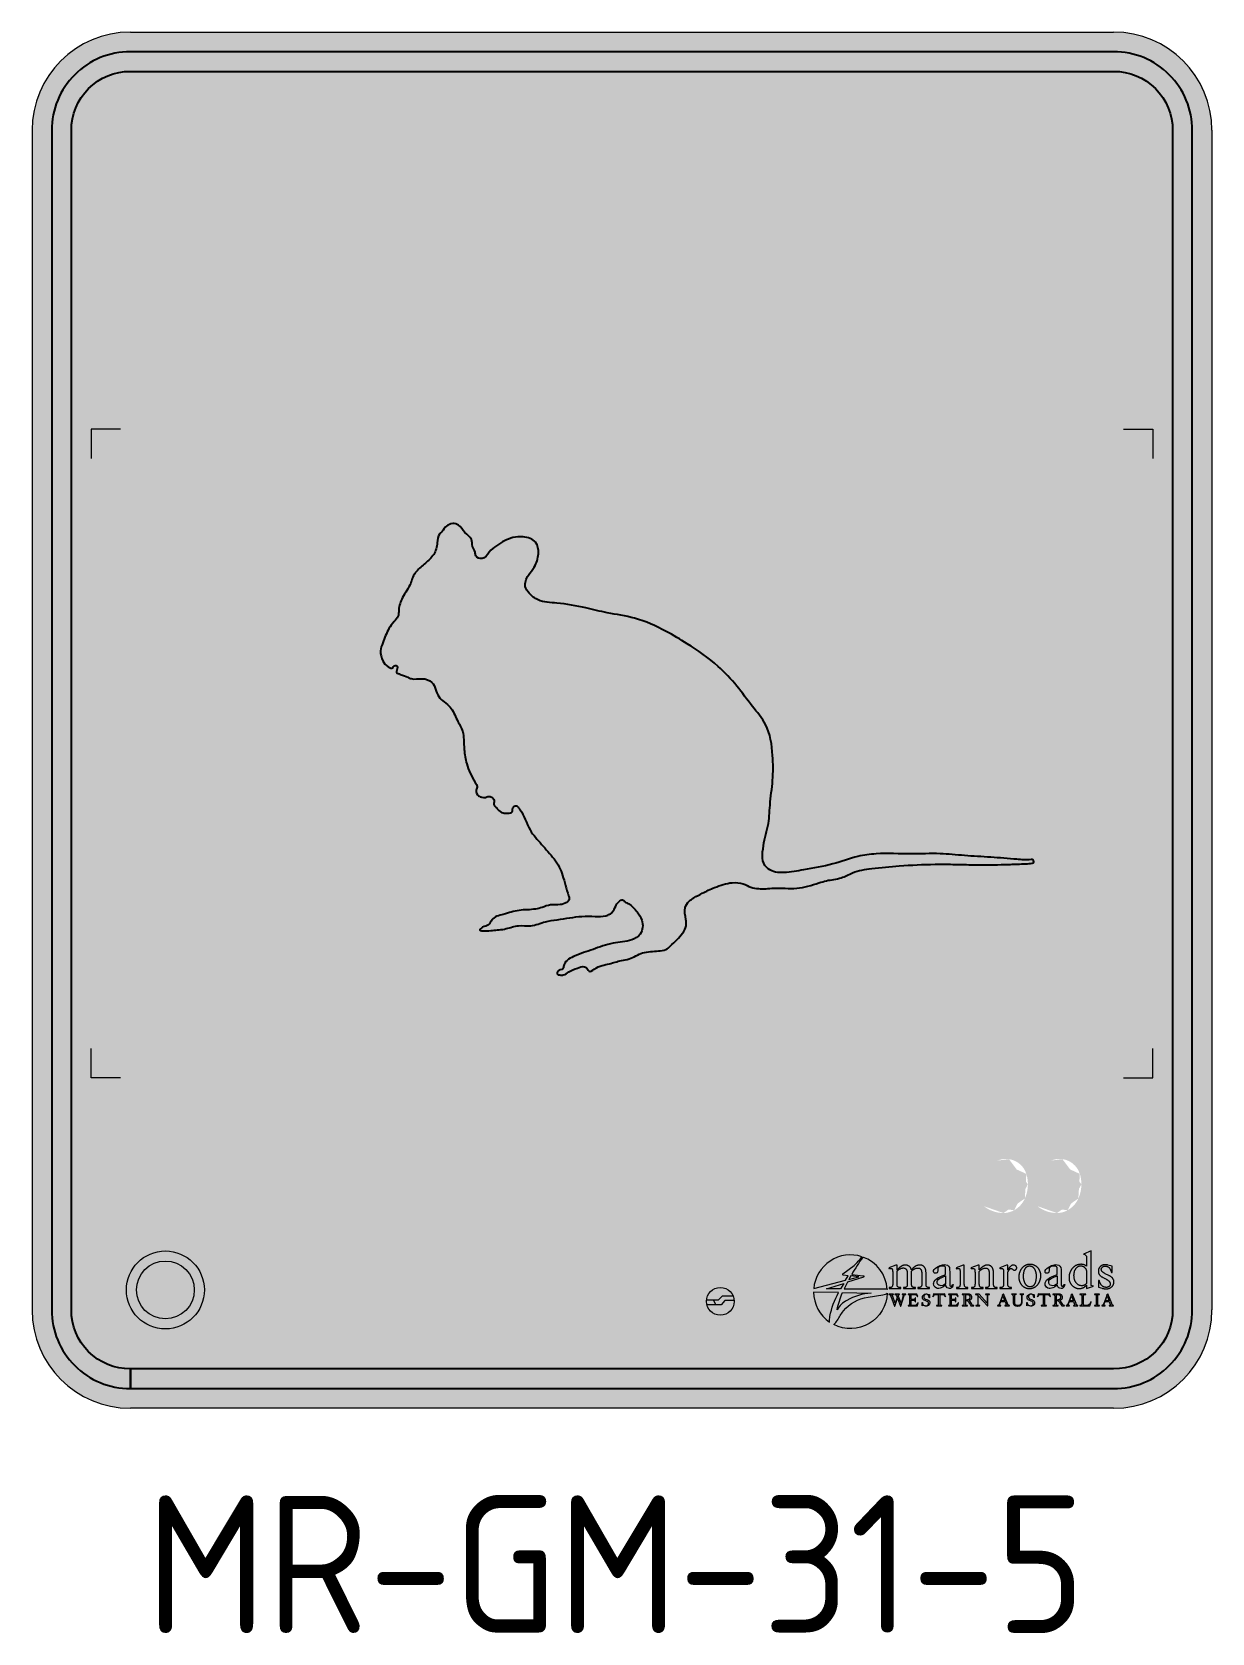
# Model space of a CAD drawing. Header units: millimetres. Extents: x -15 to 15, y -5.7 to 35.
import ezdxf

# ---------------------------------------------------------------- set-up
doc = ezdxf.new("R2010")
doc.units = ezdxf.units.MM
doc.layers.add('GREEN', color=7, linetype='Continuous', true_color=0x007f00)
doc.layers.add('GSCOLOR', color=7, linetype='Continuous', lineweight=0)
doc.styles.add('T25', font='isocp2.shx', dxfattribs={"height": 2.5})

# ---------------------------------------------------------------- blocks, each defined once
blk = doc.blocks.new('MR-GM-31-4')
at = {"layer": 'GREEN', "true_color": 0x007f00}
blk.add_hatch(color=96, dxfattribs=at).paths.add_polyline_path([(-12.495, 0.5), (12.5, 0.5, 0.414214), (14.5, 2.5), (14.5, 32.5, 0.414214), (12.5, 34.5), (-12.5, 34.5, 0.414214), (-14.5, 32.5), (-14.5, 2.5, 0.414214), (-12.5, 0.5), (-12.5, 1, -0.414214), (-14, 2.5), (-14, 32.5, -0.414214), (-12.5, 34), (12.5, 34, -0.414214), (14, 32.5), (14, 2.5, -0.414214), (12.5, 1), (-12.495, 1)])
at = {"layer": 'GREEN', "linetype": 'Continuous'}
for points in [[(-11.711, 32.069, 0.190476), (-11.711, 29.931, 0.827503), (-10.235, 30.212), (-10.235, 30.295), (-10.655, 30.295), (-10.655, 30.212, -0.827503), (-11.321, 30.086, -0.190476), (-11.321, 31.914, -0.827503), (-10.655, 31.788), (-10.235, 31.788, 0.827503)], [(-8.915, 31.608), (-8.699, 30.745), (-8.915, 30.745), (-8.915, 30.325), (-8.594, 30.325), (-8.388, 29.5), (-7.955, 29.5), (-8.705, 32.5), (-9.125, 32.5), (-9.875, 29.5), (-9.442, 29.5), (-9.236, 30.325), (-8.915, 30.325), (-8.915, 30.745), (-9.131, 30.745)], [(-7.535, 29.5), (-7.115, 29.5), (-7.115, 32.08), (-6.571, 32.08, -0.344881), (-6.294, 31.863, -0.12178), (-6.294, 31.547, -0.344881), (-6.571, 31.33), (-7.115, 31.33), (-7.115, 30.91), (-6.693, 30.91), (-6.292, 29.5), (-5.855, 29.5), (-6.275, 30.975, 0.227614), (-5.887, 31.446, 0.12178), (-5.887, 31.964, 0.344881), (-6.571, 32.5), (-7.535, 32.5)], [(-4.925, 29.92), (-4.925, 30.88), (-4.268, 30.88), (-4.268, 31.3), (-4.925, 31.3), (-4.925, 32.08), (-3.815, 32.08), (-3.815, 32.5), (-5.345, 32.5), (-5.345, 29.5), (-3.815, 29.5), (-3.815, 29.92)], [(-1.695, 30.88), (-1.038, 30.88), (-1.038, 31.3), (-1.695, 31.3), (-1.695, 32.08), (-0.585, 32.08), (-0.585, 32.5), (-2.115, 32.5), (-2.115, 29.5), (-1.695, 29.5)], [(0.989, 31.89, -0.152381), (0.989, 30.11, -0.328043), (0.66, 29.867), (0.66, 29.448, 0.328109), (1.39, 29.985, 0.152381), (1.39, 32.015, 0.735537), (-0.07, 32.015, 0.152381), (-0.07, 29.985, 0.328163), (0.66, 29.448), (0.66, 29.867, -0.328163), (0.331, 30.11, -0.152381), (0.331, 31.89, -0.735537)], [(2.145, 29.5), (2.565, 29.5), (2.565, 32.08), (3.109, 32.08, -0.344881), (3.386, 31.863, -0.12178), (3.386, 31.547, -0.344881), (3.109, 31.33), (2.565, 31.33), (2.565, 30.91), (2.987, 30.91), (3.388, 29.5), (3.825, 29.5), (3.405, 30.975, 0.227614), (3.793, 31.446, 0.12178), (3.793, 31.964, 0.344881), (3.109, 32.5), (2.145, 32.5)], [(6.739, 31.89, -0.152381), (6.739, 30.11, -0.328043), (6.41, 29.867), (6.41, 29.448, 0.328109), (7.14, 29.985, 0.152381), (7.14, 32.015, 0.735537), (5.68, 32.015, 0.152381), (5.68, 29.985, 0.328163), (6.41, 29.448), (6.41, 29.867, -0.328163), (6.081, 30.11, -0.152381), (6.081, 31.89, -0.735537)], [(8.315, 32.5), (7.895, 32.5), (7.895, 30.288, 1), (9.575, 30.288), (9.575, 32.5), (9.155, 32.5), (9.155, 30.288, -1), (8.315, 30.288)], [(10.235, 29.5), (10.655, 29.5), (10.655, 32.08), (11.199, 32.08, -0.344881), (11.476, 31.863, -0.12178), (11.476, 31.547, -0.344881), (11.199, 31.33), (10.655, 31.33), (10.655, 30.91), (11.077, 30.91), (11.478, 29.5), (11.915, 29.5), (11.495, 30.975, 0.227614), (11.883, 31.446, 0.12178), (11.883, 31.964, 0.344881), (11.199, 32.5), (10.235, 32.5)], [(-9.841, 25.671), (-9.468, 28), (-8.912, 28), (-8.539, 25.671), (-8.12, 28), (-7.48, 28), (-8.29, 23.5), (-8.83, 23.5), (-9.19, 25.75), (-9.55, 23.5), (-10.09, 23.5), (-10.9, 28), (-10.26, 28)], [(-6.85, 28), (-6.22, 28), (-6.22, 23.5), (-6.85, 23.5)], [(-5.23, 28), (-4.6, 28), (-4.6, 24.13), (-2.935, 24.13), (-2.935, 23.5), (-5.23, 23.5)], [(-1.675, 27.37), (-1.159, 27.37, -0.348682), (-0.545, 26.883, -0.114899), (-0.545, 24.617, -0.348682), (-1.159, 24.13), (-1.675, 24.13), (-1.675, 23.5), (-1.159, 23.5, 0.348682), (0.068, 24.474, 0.114899), (0.068, 27.026, 0.348682), (-1.159, 28), (-2.305, 28), (-2.305, 23.5), (-1.675, 23.5)], [(1.115, 28), (1.745, 28), (1.745, 24.13), (3.41, 24.13), (3.41, 23.5), (1.115, 23.5)], [(4.04, 28), (4.67, 28), (4.67, 23.5), (4.04, 23.5)], [(6.29, 25.57), (7.276, 25.57), (7.276, 26.2), (6.29, 26.2), (6.29, 27.37), (7.955, 27.37), (7.955, 28), (5.66, 28), (5.66, 23.5), (6.29, 23.5)], [(9.215, 24.13), (9.215, 25.57), (10.201, 25.57), (10.201, 26.2), (9.215, 26.2), (9.215, 27.37), (10.88, 27.37), (10.88, 28), (8.585, 28), (8.585, 23.5), (10.88, 23.5), (10.88, 24.13)], [(-10.649, 8.965), (-10.484, 10), (-10.236, 10), (-10.071, 8.965), (-9.884, 10), (-9.6, 10), (-9.96, 8), (-10.2, 8), (-10.36, 9), (-10.52, 8), (-10.76, 8), (-11.12, 10), (-10.836, 10)], [(-9.32, 10), (-9.04, 10), (-9.04, 8), (-9.32, 8)], [(-8.6, 10), (-8.32, 10), (-8.32, 8.28), (-7.58, 8.28), (-7.58, 8), (-8.6, 8)], [(-7.02, 9.72), (-6.791, 9.72, -0.348682), (-6.518, 9.504, -0.114899), (-6.518, 8.496, -0.348682), (-6.791, 8.28), (-7.02, 8.28), (-7.02, 8), (-6.791, 8, 0.348682), (-6.245, 8.433, 0.114899), (-6.245, 9.567, 0.348682), (-6.791, 10), (-7.3, 10), (-7.3, 8), (-7.02, 8)], [(-5.684, 9.712, 0.190476), (-5.684, 8.288, 0.827503), (-4.7, 8.475), (-4.7, 8.53), (-4.98, 8.53), (-4.98, 8.475, -0.827503), (-5.424, 8.39, -0.190476), (-5.424, 9.61, -0.827503), (-4.98, 9.525), (-4.7, 9.525, 0.827503)], [(-3.82, 9.406), (-3.676, 8.83), (-3.82, 8.83), (-3.82, 8.55), (-3.606, 8.55), (-3.469, 8), (-3.18, 8), (-3.68, 10), (-3.96, 10), (-4.46, 8), (-4.171, 8), (-4.034, 8.55), (-3.82, 8.55), (-3.82, 8.83), (-3.964, 8.83)], [(-2.9, 8), (-2.62, 8), (-2.62, 9.72), (-2.257, 9.72, -0.344881), (-2.073, 9.576, -0.12178), (-2.073, 9.364, -0.344881), (-2.257, 9.22), (-2.62, 9.22), (-2.62, 8.94), (-2.339, 8.94), (-2.071, 8), (-1.78, 8), (-2.06, 8.983, 0.227614), (-1.801, 9.297, 0.12178), (-1.801, 9.643, 0.344881), (-2.257, 10), (-2.9, 10)], [(-1.16, 8.28), (-1.16, 8.92), (-0.722, 8.92), (-0.722, 9.2), (-1.16, 9.2), (-1.16, 9.72), (-0.42, 9.72), (-0.42, 10), (-1.44, 10), (-1.44, 8), (-0.42, 8), (-0.42, 8.28)], [(1.62, 9.19), (1.06, 9.19), (1.06, 10), (0.78, 10), (0.78, 8), (1.06, 8), (1.06, 8.91), (1.62, 8.91), (1.62, 8), (1.9, 8), (1.9, 10), (1.62, 10)], [(2.62, 8.28), (2.62, 8.92), (3.058, 8.92), (3.058, 9.2), (2.62, 9.2), (2.62, 9.72), (3.36, 9.72), (3.36, 10), (2.34, 10), (2.34, 8), (3.36, 8), (3.36, 8.28)], [(3.7, 10), (3.98, 10), (3.98, 8.28), (4.72, 8.28), (4.72, 8), (3.7, 8)], [(5.633, 9.72, -0.310029), (5.81, 9.598, -0.186244), (5.81, 9.282, -0.310029), (5.633, 9.16), (5.28, 9.16), (5.28, 8.88), (5.633, 8.88, 0.310029), (6.072, 9.181, 0.186244), (6.072, 9.699, 0.310029), (5.633, 10), (5, 10), (5, 8), (5.28, 8), (5.28, 9.72)], [(6.52, 10), (6.8, 10), (6.8, 8.28), (7.54, 8.28), (7.54, 8), (6.52, 8)], [(7.82, 10), (8.1, 10), (8.1, 8), (7.82, 8)], [(8.82, 9.33), (9.44, 8), (9.66, 8), (9.66, 10), (9.38, 10), (9.38, 8.791), (8.817, 10), (8.54, 10), (8.54, 8), (8.82, 8)], [(10.38, 8.28), (10.38, 8.92), (10.818, 8.92), (10.818, 9.2), (10.38, 9.2), (10.38, 9.72), (11.12, 9.72), (11.12, 10), (10.1, 10), (10.1, 8), (11.12, 8), (11.12, 8.28)], [(-11.544, 6.712, 0.190476), (-11.544, 5.288, 0.827503), (-10.56, 5.475), (-10.56, 5.53), (-10.84, 5.53), (-10.84, 5.475, -0.827503), (-11.284, 5.39, -0.190476), (-11.284, 6.61, -0.827503), (-10.84, 6.525), (-10.56, 6.525, 0.827503)], [(-9.54, 7), (-9.82, 7), (-10.32, 5), (-10.031, 5), (-9.894, 5.55), (-9.68, 5.55), (-9.68, 5.83), (-9.824, 5.83), (-9.68, 6.406), (-9.536, 5.83), (-9.68, 5.83), (-9.68, 5.55), (-9.466, 5.55), (-9.329, 5), (-9.04, 5)], [(-8.76, 7), (-8.48, 7), (-8.48, 5.28), (-7.74, 5.28), (-7.74, 5), (-8.76, 5)], [(-7.46, 7), (-7.18, 7), (-7.18, 5.28), (-6.44, 5.28), (-6.44, 5), (-7.46, 5)], [(-5.02, 5), (-4.74, 5, -0.32), (-4.74, 7), (-5.02, 7, 0.32)], [(-4.395, 6.648, 0.131852), (-4.395, 5.352, 0.339345), (-3.89, 4.965), (-3.89, 5.245, -0.339345), (-4.124, 5.425, -0.131852), (-4.124, 6.575, -0.767016), (-3.656, 6.575, -0.131852), (-3.656, 5.425, -0.33923), (-3.89, 5.245), (-3.89, 4.965, 0.339292), (-3.385, 5.352, 0.131852), (-3.385, 6.648, 0.767016)], [(-1.4, 7), (-1.68, 7, -0.32), (-1.68, 5), (-1.4, 5, 0.32)], [(1.22, 5.501), (1.22, 5.707), (2.06, 7), (2.34, 7), (2.34, 5.761), (2.46, 5.761), (2.46, 5.501), (2.34, 5.501), (2.34, 5), (2.06, 5), (2.06, 6.486), (1.589, 5.761), (2.06, 5.761), (2.06, 5.501)], [(3.481, 6.72, 0.143337), (2.977, 5), (3.257, 5, -0.159425), (3.82, 6.72), (3.82, 7), (2.7, 7), (2.7, 6.72)], [(4.06, 5.501), (4.06, 5.707), (4.9, 7), (5.18, 7), (5.18, 5.761), (5.3, 5.761), (5.3, 5.501), (5.18, 5.501), (5.18, 5), (4.9, 5), (4.9, 6.486), (4.429, 5.761), (4.9, 5.761), (4.9, 5.501)], [(7.805, 6.648, 0.131852), (7.805, 5.352, 0.339345), (8.31, 4.965), (8.31, 5.245, -0.339345), (8.076, 5.425, -0.131852), (8.076, 6.575, -0.767016), (8.544, 6.575, -0.131852), (8.544, 5.425, -0.33923), (8.31, 5.245), (8.31, 4.965, 0.339292), (8.815, 5.352, 0.131852), (8.815, 6.648, 0.767016)]]:
    blk.add_hatch(color=256, dxfattribs=at).paths.add_polyline_path(points)
at = {"layer": 'GREEN'}
h = blk.add_hatch(color=256, dxfattribs=at)
h.dxf.hatch_style = 1
edge = h.paths.add_edge_path()
edge.add_spline(control_points=[(-4.574, 22.295), (-4.542, 22.347), (-4.479, 22.448), (-4.313, 22.516), (-4.112, 22.464), (-4.019, 22.257), (-3.795, 22.135), (-3.823, 21.918), (-3.724, 21.799), (-3.736, 21.642), (-3.508, 21.565), (-3.38, 21.788), (-3.14, 21.984), (-2.842, 22.149), (-2.49, 22.178), (-2.153, 22.078), (-2.104, 21.707), (-2.197, 21.408), (-2.399, 21.188), (-2.504, 20.923), (-2.35, 20.696), (-2.087, 20.497), (-1.56, 20.482), (-0.978, 20.376), (-0.328, 20.209), (0.38, 20.116), (1.057, 19.809), (1.76, 19.386), (2.393, 18.953), (2.923, 18.386), (3.287, 17.866), (3.746, 17.352), (3.841, 16.656), (3.846, 15.969), (3.752, 15.372), (3.744, 14.883), (3.632, 14.521), (3.587, 14.228), (3.542, 13.934), (3.739, 13.642), (4.161, 13.599), (4.697, 13.712), (5.339, 13.807), (5.928, 14.041), (6.602, 14.128), (7.299, 14.084), (8.049, 14.122), (8.723, 14.048), (9.373, 14.019), (9.946, 13.969), (10.288, 13.939), (10.455, 13.959), (10.494, 13.856), (10.325, 13.851), (10.136, 13.843), (9.695, 13.822), (9.247, 13.823), (8.754, 13.823), (8.377, 13.837), (7.787, 13.836), (7.117, 13.804), (6.419, 13.735), (5.909, 13.666), (5.56, 13.458), (5.255, 13.439), (4.886, 13.327), (4.445, 13.179), (3.986, 13.248), (3.662, 13.209), (3.468, 13.211), (3.266, 13.241), (3.067, 13.363), (2.736, 13.383), (2.387, 13.264), (2.07, 13.115), (1.854, 13), (1.69, 12.896), (1.565, 12.702), (1.622, 12.478), (1.645, 12.251), (1.543, 12.075), (1.396, 11.911), (1.251, 11.778), (1.109, 11.638), (0.92, 11.632), (0.724, 11.612), (0.461, 11.588), (0.242, 11.422), (-0.054, 11.39), (-0.355, 11.28), (-0.602, 11.26), (-0.835, 11.07), (-0.873, 11.188), (-0.977, 11.257), (-1.157, 11.183), (-1.33, 11.12), (-1.471, 11.014), (-1.572, 11.015), (-1.67, 11.033), (-1.637, 11.127), (-1.57, 11.147), (-1.49, 11.161), (-1.489, 11.351), (-1.168, 11.535), (-0.737, 11.659), (-0.248, 11.859), (0.184, 11.852), (0.523, 12.053), (0.551, 12.395), (0.374, 12.635), (0.233, 12.815), (0.079, 12.864), (0.014, 12.957), (-0.102, 12.874), (-0.167, 12.761), (-0.219, 12.629), (-0.319, 12.558), (-0.462, 12.503), (-0.706, 12.513), (-1.01, 12.516), (-1.333, 12.476), (-1.64, 12.419), (-1.977, 12.382), (-2.291, 12.241), (-2.64, 12.301), (-2.945, 12.178), (-3.26, 12.156), (-3.441, 12.14), (-3.663, 12.138), (-3.52, 12.266), (-3.38, 12.261), (-3.298, 12.498), (-2.977, 12.564), (-2.621, 12.688), (-2.278, 12.671), (-2.015, 12.739), (-1.812, 12.824), (-1.593, 12.792), (-1.426, 12.84), (-1.324, 12.937), (-1.41, 13.19), (-1.474, 13.453), (-1.617, 13.853), (-1.882, 14.16), (-2.149, 14.455), (-2.416, 14.791), (-2.486, 15.094), (-2.631, 15.273), (-2.687, 15.354), (-2.8, 15.275), (-2.766, 15.145), (-2.911, 15.129), (-3.038, 15.13), (-3.15, 15.205), (-3.203, 15.295), (-3.286, 15.347), (-3.231, 15.441), (-3.287, 15.546), (-3.401, 15.572), (-3.486, 15.522), (-3.569, 15.541), (-3.679, 15.571), (-3.725, 15.706), (-3.666, 15.821), (-3.765, 15.964), (-3.856, 16.144), (-3.974, 16.423), (-4.01, 16.716), (-4.023, 16.988), (-4.038, 17.256), (-4.218, 17.507), (-4.327, 17.874), (-4.723, 18.052), (-4.751, 18.476), (-5.091, 18.581), (-5.302, 18.525), (-5.48, 18.607), (-5.589, 18.651), (-5.77, 18.705), (-5.699, 18.809), (-5.723, 18.9), (-5.812, 18.889), (-5.832, 18.8), (-5.997, 18.869), (-6.092, 19.014), (-6.17, 19.251), (-6.059, 19.525), (-5.965, 19.786), (-5.813, 19.993), (-5.673, 20.127), (-5.684, 20.359), (-5.59, 20.656), (-5.383, 20.894), (-5.315, 21.197), (-5.122, 21.396), (-4.919, 21.555), (-4.746, 21.749), (-4.687, 21.975), (-4.688, 22.208), (-4.6, 22.275), (-4.574, 22.295)], knot_values=[0, 0, 0, 0, 4.32832, 8.380824, 11.998974, 18.001332, 23.732068, 28.121388, 31.832762, 34.270332, 38.357203, 44.229771, 50.163347, 61.240627, 67.519017, 75.728441, 82.919037, 91.393667, 97.60143, 104.65878, 109.318066, 116.094813, 127.781739, 145.655303, 158.968717, 175.87136, 196.716483, 211.576233, 234.885664, 251.493719, 266.925712, 280.700962, 299.888681, 315.171522, 330.259594, 343.16735, 350.000121, 357.296009, 364.661811, 370.432925, 380.371582, 392.365009, 410.495652, 426.459138, 437.619098, 458.948847, 476.536481, 491.402572, 507.45656, 523.438571, 532.096096, 533.130347, 534.552129, 537.623543, 541.271998, 550.1587, 567.773982, 574.216728, 585.445112, 594.829806, 616.611656, 633.507687, 645.412345, 652.98206, 662.078036, 666.855018, 680.729382, 694.842849, 699.425488, 704.111013, 708.76211, 713.865819, 720.553696, 731.709197, 739.978056, 745.775858, 749.25867, 753.881103, 761.121426, 764.940092, 769.97969, 775.038456, 780.826162, 784.202422, 788.876423, 793.61386, 798.603001, 807.486399, 812.316181, 819.814752, 829.645858, 833.10051, 834.670642, 837.050242, 841.405309, 847.226108, 850.982559, 853.1412, 854.841482, 856.595683, 858.212912, 859.913197, 861.539653, 870.076303, 882.697281, 895.461961, 907.063439, 913.178699, 921.814437, 927.539417, 934.6324, 937.373978, 939.008505, 941.627606, 945.053605, 949.170172, 951.196101, 953.675884, 960.076235, 968.340422, 975.654201, 983.372203, 990.708908, 999.977494, 1007.303724, 1015.079554, 1023.46872, 1028.400653, 1031.252719, 1033.615152, 1037.60956, 1041.201595, 1048.960238, 1058.924829, 1068.863812, 1072.971891, 1078.406117, 1084.32832, 1088.294705, 1090.875943, 1093.072479, 1105.976652, 1111.429037, 1123.127003, 1134.632709, 1140.165078, 1153.819467, 1155.366642, 1157.274695, 1159.810409, 1162.190047, 1164.978481, 1167.833259, 1171.892033, 1173.565791, 1175.600945, 1177.641892, 1179.932557, 1183.056354, 1184.880487, 1186.699327, 1188.923222, 1192.762165, 1194.897528, 1197.543104, 1204.029808, 1210.072884, 1218.927523, 1225.004604, 1229.799749, 1237.806593, 1246.613023, 1256.12786, 1265.676991, 1272.096127, 1278.639883, 1280.782005, 1285.75318, 1288.335768, 1291.246644, 1292.353825, 1294.381816, 1295.315028, 1298.113272, 1302.996883, 1309.246786, 1314.408961, 1323.763309, 1329.063907, 1332.888987, 1336.975394, 1344.798833, 1354.966965, 1358.866778, 1366.684712, 1373.943208, 1377.665795, 1385.033178, 1390.538949, 1392.769791, 1392.769791, 1392.769791, 1392.769791], degree=3, periodic=0)
at = {"layer": 'GREEN', "linetype": 'Continuous'}
h = blk.add_hatch(color=256, dxfattribs=at)
edge = h.paths.add_edge_path()
edge.add_line((-2.44, 4.965), (-2.44, 5.245))
edge.add_arc((-2.44, 5.598), 0.353, 252.8547, 270, ccw=False)
edge.add_arc((-2.493, 5.428), 0.175, 216.3181, 252.8547, ccw=False)
edge.add_arc((-2.274, 5.588), 0.446, 180, 216.3181, ccw=False)
edge.add_arc((-2.206, 5.588), 0.514, 159.6196, 180, ccw=False)
edge.add_arc((-2.354, 5.643), 0.357, 135.6153, 159.6196, ccw=False)
edge.add_arc((-2.478, 5.765), 0.182, 101.7415, 135.6153, ccw=False)
edge.add_arc((-2.44, 5.581), 0.37, 90, 101.7415, ccw=False)
edge.add_arc((-2.44, 5.581), 0.37, 78.2585, 90, ccw=False)
edge.add_arc((-2.402, 5.765), 0.182, 44.3847, 78.2585, ccw=False)
edge.add_arc((-2.526, 5.643), 0.357, 20.3804, 44.3847, ccw=False)
edge.add_arc((-2.674, 5.588), 0.514, 0, 20.3804, ccw=False)
edge.add_arc((-2.606, 5.588), 0.446, 323.6819, 360, ccw=False)
edge.add_arc((-2.387, 5.428), 0.175, 287.1453, 323.6819, ccw=False)
edge.add_arc((-2.44, 5.598), 0.353, 270.0081, 287.1453, ccw=False)
edge.add_line((-2.44, 5.245), (-2.44, 4.965))
edge.add_arc((-2.44, 5.598), 0.633, 270.0045, 287.1453)
edge.add_arc((-2.387, 5.428), 0.455, 287.1453, 323.6819)
edge.add_arc((-2.606, 5.588), 0.726, 323.6819, 360)
edge.add_arc((-2.674, 5.588), 0.794, 360, 380.3804)
edge.add_arc((-2.526, 5.643), 0.637, 20.3804, 44.3847)
edge.add_arc((-2.52, 6.503), 0.61, 317.2522, 360)
edge.add_arc((-2.487, 6.503), 0.578, 360, 388.8388)
edge.add_arc((-2.385, 6.559), 0.462, 28.8388, 60.153)
edge.add_arc((-2.44, 6.464), 0.571, 60.153, 89.995)
edge.add_line((-2.44, 7.035), (-2.44, 6.755))
edge.add_arc((-2.44, 6.464), 0.291, 60.153, 89.9902, ccw=False)
edge.add_arc((-2.385, 6.559), 0.182, 28.8388, 60.153, ccw=False)
edge.add_arc((-2.487, 6.503), 0.298, 0, 28.8388, ccw=False)
edge.add_arc((-2.52, 6.503), 0.33, 315.3414, 360, ccw=False)
edge.add_arc((-2.37, 6.355), 0.12, 275.8792, 315.3414, ccw=False)
edge.add_arc((-2.44, 7.034), 0.803, 270, 275.8792, ccw=False)
edge.add_arc((-2.44, 7.034), 0.803, 264.1208, 270, ccw=False)
edge.add_arc((-2.51, 6.355), 0.12, 224.6586, 264.1208, ccw=False)
edge.add_arc((-2.36, 6.503), 0.33, 180, 224.6586, ccw=False)
edge.add_arc((-2.393, 6.503), 0.298, 151.1612, 180, ccw=False)
edge.add_arc((-2.495, 6.559), 0.182, 119.847, 151.1612, ccw=False)
edge.add_arc((-2.44, 6.464), 0.291, 90, 119.847, ccw=False)
edge.add_line((-2.44, 6.755), (-2.44, 7.035))
edge.add_arc((-2.44, 6.464), 0.571, 90, 119.847)
edge.add_arc((-2.495, 6.559), 0.462, 119.847, 151.1612)
edge.add_arc((-2.393, 6.503), 0.578, 151.1612, 180)
edge.add_arc((-2.36, 6.503), 0.61, 180, 222.7478)
edge.add_arc((-2.354, 5.643), 0.637, 135.6153, 159.6196)
edge.add_arc((-2.206, 5.588), 0.794, 159.6196, 180)
edge.add_arc((-2.274, 5.588), 0.726, 180, 216.3181)
edge.add_arc((-2.493, 5.428), 0.455, 216.3181, 252.8547)
edge.add_arc((-2.44, 5.598), 0.633, 252.8547, 270)
h = blk.add_hatch(color=256, dxfattribs=at)
edge = h.paths.add_edge_path()
edge.add_arc((0.484, 6.411), 0.344, 77.8817, 90, ccw=False)
edge.add_arc((0.512, 6.541), 0.211, 19.6956, 77.8817, ccw=False)
edge.add_arc((-0.083, 6.328), 0.843, 0, 19.6956, ccw=False)
edge.add_arc((0.415, 6.328), 0.345, -33.955, 0, ccw=False)
edge.add_arc((0.498, 6.272), 0.245, 278.1073, 326.045, ccw=False)
edge.add_arc((0.484, 6.371), 0.344, 270, 278.1073, ccw=False)
edge.add_arc((0.484, 6.371), 0.344, 258.6053, 270, ccw=False)
edge.add_arc((0.465, 6.277), 0.249, 196.6347, 258.6053, ccw=False)
edge.add_arc((0.843, 6.39), 0.643, 180, 196.6347, ccw=False)
edge.add_arc((0.843, 6.39), 0.643, 164.3268, 180, ccw=False)
edge.add_arc((0.475, 6.494), 0.261, 96.1958, 164.3268, ccw=False)
edge.add_arc((0.484, 6.411), 0.344, 90.0083, 96.1958, ccw=False)
edge.add_line((0.484, 6.755), (0.484, 7.035))
edge.add_arc((0.484, 6.411), 0.624, 90.0046, 96.1958)
edge.add_arc((0.475, 6.494), 0.541, 96.1958, 164.3268)
edge.add_arc((0.843, 6.39), 0.923, 164.3268, 180)
edge.add_arc((0.843, 6.39), 0.923, 180, 196.6347)
edge.add_arc((0.465, 6.277), 0.529, 196.6347, 258.6053)
edge.add_arc((0.484, 6.371), 0.624, 258.6053, 270)
edge.add_arc((0.484, 6.371), 0.624, 270, 278.1073)
edge.add_arc((0.498, 6.272), 0.525, 278.1073, 285.1849)
edge.add_arc((-0.847, 6.467), 1.64, 308.555, 334.7083, ccw=False)
edge.add_line((0.175, 5.184), (0.35, 4.965))
edge.add_arc((-0.847, 6.467), 1.92, 308.555, 333.2445)
edge.add_arc((-0.573, 6.328), 1.613, 333.2445, 360)
edge.add_arc((-0.083, 6.328), 1.123, 360, 379.6956)
edge.add_arc((0.512, 6.541), 0.491, 19.6956, 77.8817)
edge.add_arc((0.484, 6.411), 0.624, 77.8817, 90)
edge.add_line((0.484, 7.035), (0.484, 6.755))
h = blk.add_hatch(color=256, dxfattribs=at)
edge = h.paths.add_edge_path()
edge.add_arc((6.864, 6.411), 0.344, 77.8817, 90, ccw=False)
edge.add_arc((6.892, 6.541), 0.211, 19.6956, 77.8817, ccw=False)
edge.add_arc((6.297, 6.328), 0.843, 0, 19.6956, ccw=False)
edge.add_arc((6.795, 6.328), 0.345, -33.955, 0, ccw=False)
edge.add_arc((6.878, 6.272), 0.245, 278.1073, 326.045, ccw=False)
edge.add_arc((6.864, 6.371), 0.344, 270, 278.1073, ccw=False)
edge.add_arc((6.864, 6.371), 0.344, 258.6053, 270, ccw=False)
edge.add_arc((6.845, 6.277), 0.249, 196.6347, 258.6053, ccw=False)
edge.add_arc((7.223, 6.39), 0.643, 180, 196.6347, ccw=False)
edge.add_arc((7.223, 6.39), 0.643, 164.3268, 180, ccw=False)
edge.add_arc((6.855, 6.494), 0.261, 96.1958, 164.3268, ccw=False)
edge.add_arc((6.864, 6.411), 0.344, 90.0083, 96.1958, ccw=False)
edge.add_line((6.864, 6.755), (6.864, 7.035))
edge.add_arc((6.864, 6.411), 0.624, 90.0046, 96.1958)
edge.add_arc((6.855, 6.494), 0.541, 96.1958, 164.3268)
edge.add_arc((7.223, 6.39), 0.923, 164.3268, 180)
edge.add_arc((7.223, 6.39), 0.923, 180, 196.6347)
edge.add_arc((6.845, 6.277), 0.529, 196.6347, 258.6053)
edge.add_arc((6.864, 6.371), 0.624, 258.6053, 270)
edge.add_arc((6.864, 6.371), 0.624, 270, 278.1073)
edge.add_arc((6.878, 6.272), 0.525, 278.1073, 285.1849)
edge.add_arc((5.533, 6.467), 1.64, 308.555, 334.7083, ccw=False)
edge.add_line((6.555, 5.184), (6.73, 4.965))
edge.add_arc((5.533, 6.467), 1.92, 308.555, 333.2445)
edge.add_arc((5.807, 6.328), 1.613, 333.2445, 360)
edge.add_arc((6.297, 6.328), 1.123, 360, 379.6956)
edge.add_arc((6.892, 6.541), 0.491, 19.6956, 77.8817)
edge.add_arc((6.864, 6.411), 0.624, 77.8817, 90)
edge.add_line((6.864, 7.035), (6.864, 6.755))
h = blk.add_hatch(color=256, dxfattribs=at)
edge = h.paths.add_edge_path()
edge.add_ellipse((9.697, 5.759), major_axis=(-0.561, 0.561), ratio=1, start_angle=96.2434, end_angle=135, ccw=False)
edge.add_line((9.2, 5.14), (9.375, 5.358))
edge.add_ellipse((9.697, 5.759), major_axis=(-0.363, 0.363), ratio=1, start_angle=96.2435, end_angle=135)
edge.add_ellipse((9.697, 5.525), major_axis=(0.198, 0.198), ratio=1, start_angle=225, end_angle=254.091)
edge.add_ellipse((9.658, 5.596), major_axis=(0.255, 0.255), ratio=1, start_angle=254.091, end_angle=290.7676)
edge.add_ellipse((9.436, 5.696), major_axis=(-0.427, 0.427), ratio=1, start_angle=200.7676, end_angle=225)
edge.add_ellipse((9.421, 5.696), major_axis=(0.438, 0.438), ratio=1, start_angle=315, end_angle=332.1539)
edge.add_ellipse((9.765, 5.802), major_axis=(0.183, 0.183), ratio=1, start_angle=332.1539, end_angle=397.3677)
edge.add_ellipse((9.761, 5.774), major_axis=(0.203, 0.203), ratio=1, start_angle=37.3677, end_angle=67.4831)
edge.add_ellipse((9.887, 5.468), major_axis=(0.437, 0.437), ratio=1, start_angle=67.4831, end_angle=80.5849)
edge.add_line((9.528, 5.971), (9.249, 6.006))
edge.add_line((9.249, 6.006), (9.298, 7))
edge.add_line((9.298, 7), (10.242, 7))
edge.add_line((10.242, 7), (10.242, 6.72))
edge.add_line((10.242, 6.72), (9.565, 6.72))
edge.add_line((9.565, 6.72), (9.544, 6.298))
edge.add_ellipse((9.761, 5.774), major_axis=(-0.401, 0.401), ratio=1, start_angle=307.3677, end_angle=337.4831, ccw=False)
edge.add_ellipse((9.765, 5.802), major_axis=(-0.381, 0.381), ratio=1, start_angle=242.1539, end_angle=307.3677, ccw=False)
edge.add_ellipse((9.421, 5.696), major_axis=(0.636, 0.636), ratio=1, start_angle=315, end_angle=332.1539, ccw=False)
edge.add_ellipse((9.436, 5.696), major_axis=(-0.625, 0.625), ratio=1, start_angle=200.7676, end_angle=225, ccw=False)
edge.add_ellipse((9.658, 5.596), major_axis=(-0.453, 0.453), ratio=1, start_angle=164.091, end_angle=200.7676, ccw=False)
edge.add_ellipse((9.697, 5.525), major_axis=(0.396, 0.396), ratio=1, start_angle=225, end_angle=254.091, ccw=False)
h = blk.add_hatch(color=256, dxfattribs=at)
edge = h.paths.add_edge_path()
edge.add_ellipse((11.057, 5.759), major_axis=(-0.561, 0.561), ratio=1, start_angle=96.2434, end_angle=135, ccw=False)
edge.add_line((10.56, 5.14), (10.735, 5.358))
edge.add_ellipse((11.057, 5.759), major_axis=(-0.363, 0.363), ratio=1, start_angle=96.2435, end_angle=135)
edge.add_ellipse((11.057, 5.525), major_axis=(0.198, 0.198), ratio=1, start_angle=225, end_angle=254.091)
edge.add_ellipse((11.018, 5.596), major_axis=(-0.255, 0.255), ratio=1, start_angle=164.091, end_angle=200.7676)
edge.add_ellipse((10.796, 5.696), major_axis=(0.427, 0.427), ratio=1, start_angle=290.7676, end_angle=315)
edge.add_ellipse((10.781, 5.696), major_axis=(-0.438, 0.438), ratio=1, start_angle=225, end_angle=242.1539)
edge.add_ellipse((11.125, 5.802), major_axis=(0.183, 0.183), ratio=1, start_angle=332.1539, end_angle=397.3677)
edge.add_ellipse((11.121, 5.774), major_axis=(-0.203, 0.203), ratio=1, start_angle=-52.6323, end_angle=-22.5169)
edge.add_ellipse((11.247, 5.468), major_axis=(0.437, 0.437), ratio=1, start_angle=67.4831, end_angle=80.5849)
edge.add_line((10.888, 5.971), (10.609, 6.006))
edge.add_line((10.609, 6.006), (10.658, 7))
edge.add_line((10.658, 7), (11.602, 7))
edge.add_line((11.602, 7), (11.602, 6.72))
edge.add_line((11.602, 6.72), (10.925, 6.72))
edge.add_line((10.925, 6.72), (10.904, 6.298))
edge.add_ellipse((11.121, 5.774), major_axis=(-0.401, 0.401), ratio=1, start_angle=307.3677, end_angle=337.4831, ccw=False)
edge.add_ellipse((11.125, 5.802), major_axis=(-0.381, 0.381), ratio=1, start_angle=242.1539, end_angle=307.3677, ccw=False)
edge.add_ellipse((10.781, 5.696), major_axis=(-0.636, 0.636), ratio=1, start_angle=225, end_angle=242.1539, ccw=False)
edge.add_ellipse((10.796, 5.696), major_axis=(0.625, 0.625), ratio=1, start_angle=290.7676, end_angle=315, ccw=False)
edge.add_ellipse((11.018, 5.596), major_axis=(-0.453, 0.453), ratio=1, start_angle=164.091, end_angle=200.7676, ccw=False)
edge.add_ellipse((11.057, 5.525), major_axis=(0.396, 0.396), ratio=1, start_angle=225, end_angle=254.091, ccw=False)
at = {"layer": 'GREEN', "lineweight": 9}
h = blk.add_hatch(color=256, dxfattribs=at)
edge = h.paths.add_edge_path()
edge.add_arc((6.132, 3.353), 0.0187, -72.434, 84.17, ccw=False)
edge.add_line((6.137, 3.335), (5.732, 3.207))
edge.add_line((5.732, 3.207), (5.649, 3.037))
edge.add_line((5.649, 3.037), (6.565, 3.037))
edge.add_line((6.565, 3.037), (6.694, 3.038))
edge.add_line((6.694, 3.038), (6.718, 3.036))
edge.add_line((6.718, 3.036), (6.739, 3.027))
edge.add_line((6.739, 3.027), (6.743, 3.024))
edge.add_arc((5.808, 2.964), 0.937, 3.6392, 70.3158)
edge.add_arc((10.875, 0.507), 5.808, 144.899, 150.1058)
edge.add_line((5.84, 3.401), (6.134, 3.371))
edge = h.paths.add_edge_path()
edge.add_arc((6.461, 1.431), 1.505, 94.9556, 119.4818)
edge.add_arc((5.974, 2.218), 0.582, 115.8609, 150.2339)
edge.add_arc((8.114, 1.917), 2.71, 157.7678, 167.4261, ccw=False)
edge.add_line((5.606, 2.942), (6.331, 2.931))
edge = h.paths.add_edge_path()
edge.add_arc((5.33, 4.348), 0.912, 308.5793, 327.3144)
edge.add_arc((5.808, 2.964), 0.937, 71.9663, 175.1894)
edge.add_line((4.874, 3.043), (5.685, 3.256))
edge.add_line((5.685, 3.256), (5.754, 3.371))
edge.add_line((5.754, 3.371), (5.627, 3.386))
edge.add_arc((5.629, 3.405), 0.0187, 127.4554, 263.398, ccw=False)
edge.add_line((5.618, 3.419), (5.899, 3.635))
h = blk.add_hatch(color=256, dxfattribs=at)
h.paths.add_polyline_path([(8.229, 3.398), (8.229, 3.55), (8.226, 3.58), (8.213, 3.598), (8.19, 3.61), (8.162, 3.615), (8.12, 3.614), (8.079, 3.602), (8.049, 3.585), (8.032, 3.569), (8.026, 3.559), (8.027, 3.551), (8.028, 3.516), (8.027, 3.488), (8.021, 3.467), (8.01, 3.447), (7.985, 3.436), (7.964, 3.435), (7.942, 3.438), (7.929, 3.452), (7.921, 3.475), (7.924, 3.5), (7.938, 3.528), (7.966, 3.558), (8.024, 3.599), (8.088, 3.628), (8.15, 3.646), (8.192, 3.652), (8.233, 3.651), (8.272, 3.64), (8.301, 3.617), (8.325, 3.579), (8.33, 3.529), (8.333, 3.458), (8.333, 3.142), (8.338, 3.111), (8.35, 3.102), (8.367, 3.102), (8.386, 3.109), (8.394, 3.127), (8.402, 3.145), (8.42, 3.145), (8.415, 3.111), (8.402, 3.082), (8.381, 3.06), (8.355, 3.05), (8.328, 3.045), (8.3, 3.051), (8.271, 3.065), (8.25, 3.087), (8.235, 3.111), (8.23, 3.138), (8.202, 3.117), (8.158, 3.083), (8.119, 3.06), (8.088, 3.052), (8.054, 3.048), (8.025, 3.048), (7.996, 3.055), (7.958, 3.079), (7.937, 3.106), (7.926, 3.133), (7.922, 3.162), (7.925, 3.189), (7.938, 3.224), (7.96, 3.259), (7.99, 3.286), (8.034, 3.314), (8.086, 3.34), (8.143, 3.364), (8.188, 3.382)])
h.paths.add_polyline_path([(8.229, 3.166), (8.202, 3.145), (8.162, 3.123), (8.118, 3.114), (8.086, 3.118), (8.056, 3.129), (8.031, 3.151), (8.016, 3.183), (8.014, 3.221), (8.02, 3.248), (8.038, 3.273), (8.074, 3.301), (8.114, 3.321), (8.166, 3.344), (8.212, 3.361), (8.229, 3.369)], flags=16)
h.paths.add_polyline_path([(8.873, 3.572), (8.883, 3.549), (8.89, 3.551), (8.9, 3.554), (8.91, 3.557), (8.919, 3.558), (8.927, 3.558), (8.928, 3.558), (8.939, 3.557), (8.948, 3.555), (8.955, 3.55), (8.959, 3.546), (8.964, 3.539), (8.967, 3.53), (8.97, 3.519), (8.971, 3.517), (8.971, 3.513), (8.972, 3.508), (8.973, 3.502), (8.973, 3.495), (8.974, 3.487), (8.974, 3.478), (8.974, 3.468), (8.975, 3.458), (8.975, 3.446), (8.975, 3.434), (8.975, 3.421), (8.975, 3.407), (8.975, 3.392), (8.975, 3.177), (8.975, 3.171), (8.975, 3.158), (8.974, 3.147), (8.973, 3.136), (8.972, 3.126), (8.97, 3.117), (8.968, 3.109), (8.965, 3.102), (8.962, 3.096), (8.959, 3.091), (8.957, 3.089), (8.952, 3.083), (8.945, 3.079), (8.938, 3.075), (8.929, 3.072), (8.919, 3.07), (8.908, 3.069), (8.896, 3.068), (8.883, 3.068), (8.883, 3.046), (9.184, 3.046), (9.184, 3.068), (9.172, 3.068), (9.159, 3.069), (9.148, 3.07), (9.138, 3.071), (9.13, 3.073), (9.123, 3.075), (9.118, 3.077), (9.11, 3.082), (9.103, 3.088), (9.097, 3.095), (9.092, 3.104), (9.091, 3.107), (9.089, 3.113), (9.088, 3.12), (9.087, 3.128), (9.086, 3.138), (9.085, 3.149), (9.085, 3.162), (9.085, 3.177), (9.085, 3.482), (9.087, 3.485), (9.095, 3.493), (9.103, 3.5), (9.111, 3.508), (9.119, 3.515), (9.128, 3.521), (9.136, 3.527), (9.144, 3.533), (9.152, 3.538), (9.16, 3.542), (9.169, 3.547), (9.177, 3.55), (9.185, 3.554), (9.193, 3.557), (9.201, 3.559), (9.209, 3.561), (9.218, 3.563), (9.226, 3.564), (9.234, 3.564), (9.242, 3.565), (9.244, 3.565), (9.254, 3.564), (9.265, 3.563), (9.274, 3.561), (9.283, 3.557), (9.291, 3.554), (9.298, 3.549), (9.304, 3.543), (9.31, 3.537), (9.315, 3.529), (9.318, 3.525), (9.321, 3.519), (9.323, 3.512), (9.326, 3.505), (9.328, 3.497), (9.33, 3.488), (9.332, 3.479), (9.333, 3.47), (9.335, 3.46), (9.335, 3.449), (9.336, 3.438), (9.337, 3.426), (9.337, 3.414), (9.337, 3.177), (9.337, 3.171), (9.337, 3.157), (9.336, 3.145), (9.336, 3.135), (9.335, 3.127), (9.335, 3.121), (9.334, 3.117), (9.332, 3.11), (9.328, 3.101), (9.323, 3.093), (9.317, 3.087), (9.311, 3.081), (9.308, 3.079), (9.302, 3.076), (9.294, 3.073), (9.285, 3.071), (9.275, 3.07), (9.264, 3.069), (9.251, 3.068), (9.238, 3.068), (9.238, 3.046), (9.539, 3.046), (9.539, 3.068), (9.536, 3.068), (9.523, 3.069), (9.511, 3.069), (9.501, 3.071), (9.493, 3.072), (9.485, 3.075), (9.48, 3.077), (9.474, 3.081), (9.466, 3.087), (9.46, 3.094), (9.456, 3.102), (9.455, 3.102), (9.453, 3.108), (9.451, 3.114), (9.45, 3.122), (9.449, 3.131), (9.448, 3.141), (9.447, 3.151), (9.446, 3.163), (9.446, 3.177), (9.446, 3.424), (9.446, 3.431), (9.446, 3.443), (9.446, 3.454), (9.445, 3.465), (9.444, 3.476), (9.443, 3.486), (9.442, 3.495), (9.441, 3.504), (9.439, 3.512), (9.438, 3.52), (9.436, 3.528), (9.434, 3.534), (9.432, 3.541), (9.43, 3.545), (9.425, 3.555), (9.421, 3.564), (9.416, 3.573), (9.411, 3.581), (9.406, 3.589), (9.4, 3.596), (9.394, 3.603), (9.388, 3.609), (9.381, 3.614), (9.375, 3.619), (9.372, 3.621), (9.364, 3.625), (9.356, 3.629), (9.347, 3.633), (9.338, 3.636), (9.329, 3.638), (9.319, 3.64), (9.31, 3.641), (9.299, 3.642), (9.289, 3.643), (9.282, 3.642), (9.274, 3.642), (9.267, 3.641), (9.259, 3.64), (9.251, 3.638), (9.244, 3.636), (9.236, 3.634), (9.228, 3.631), (9.221, 3.628), (9.213, 3.624), (9.205, 3.621), (9.197, 3.616), (9.189, 3.612), (9.182, 3.607), (9.174, 3.602), (9.166, 3.596), (9.158, 3.59), (9.15, 3.584), (9.142, 3.577), (9.134, 3.57), (9.126, 3.562), (9.118, 3.555), (9.109, 3.547), (9.101, 3.538), (9.093, 3.529), (9.085, 3.52), (9.085, 3.643), (9.056, 3.643)])
h.paths.add_polyline_path([(8.702, 3.643), (8.674, 3.643), (8.499, 3.572), (8.508, 3.549), (8.508, 3.549), (8.521, 3.553), (8.532, 3.556), (8.542, 3.558), (8.551, 3.558), (8.558, 3.558), (8.569, 3.556), (8.577, 3.551), (8.583, 3.544), (8.588, 3.535), (8.591, 3.522), (8.591, 3.522), (8.592, 3.516), (8.593, 3.51), (8.594, 3.502), (8.595, 3.493), (8.595, 3.483), (8.596, 3.472), (8.596, 3.46), (8.596, 3.446), (8.597, 3.432), (8.597, 3.417), (8.597, 3.4), (8.597, 3.177), (8.597, 3.166), (8.596, 3.152), (8.596, 3.139), (8.594, 3.128), (8.593, 3.118), (8.591, 3.11), (8.589, 3.104), (8.587, 3.1), (8.581, 3.09), (8.573, 3.082), (8.565, 3.077), (8.564, 3.076), (8.556, 3.073), (8.547, 3.071), (8.536, 3.07), (8.523, 3.069), (8.508, 3.068), (8.508, 3.046), (8.79, 3.046), (8.79, 3.068), (8.786, 3.068), (8.772, 3.069), (8.759, 3.07), (8.749, 3.072), (8.74, 3.074), (8.734, 3.077), (8.73, 3.079), (8.722, 3.086), (8.715, 3.094), (8.71, 3.104), (8.709, 3.108), (8.707, 3.115), (8.705, 3.124), (8.704, 3.135), (8.703, 3.147), (8.702, 3.161), (8.702, 3.177)])
h.paths.add_polyline_path([(7.57, 3.643), (7.567, 3.643), (7.558, 3.642), (7.548, 3.641), (7.539, 3.64), (7.529, 3.638), (7.52, 3.636), (7.51, 3.634), (7.501, 3.631), (7.492, 3.627), (7.482, 3.623), (7.473, 3.619), (7.468, 3.616), (7.461, 3.612), (7.455, 3.608), (7.449, 3.604), (7.442, 3.599), (7.435, 3.594), (7.428, 3.588), (7.421, 3.582), (7.414, 3.576), (7.406, 3.569), (7.398, 3.562), (7.391, 3.554), (7.383, 3.546), (7.374, 3.537), (7.366, 3.528), (7.358, 3.519), (7.356, 3.526), (7.353, 3.536), (7.35, 3.545), (7.346, 3.554), (7.342, 3.563), (7.338, 3.571), (7.333, 3.578), (7.328, 3.586), (7.322, 3.593), (7.316, 3.599), (7.309, 3.605), (7.302, 3.611), (7.296, 3.616), (7.288, 3.621), (7.279, 3.626), (7.271, 3.63), (7.262, 3.633), (7.253, 3.636), (7.244, 3.638), (7.234, 3.64), (7.225, 3.641), (7.215, 3.642), (7.204, 3.643), (7.203, 3.643), (7.193, 3.642), (7.184, 3.641), (7.174, 3.64), (7.165, 3.638), (7.155, 3.636), (7.145, 3.633), (7.136, 3.629), (7.13, 3.627), (7.121, 3.623), (7.112, 3.619), (7.104, 3.614), (7.095, 3.609), (7.087, 3.604), (7.079, 3.598), (7.071, 3.592), (7.071, 3.592), (7.068, 3.59), (7.065, 3.586), (7.06, 3.582), (7.055, 3.578), (7.049, 3.572), (7.042, 3.565), (7.034, 3.558), (7.025, 3.549), (7.015, 3.54), (7.004, 3.53), (6.993, 3.519), (6.993, 3.643), (6.964, 3.643), (6.781, 3.572), (6.791, 3.549), (6.798, 3.551), (6.808, 3.554), (6.818, 3.557), (6.827, 3.558), (6.835, 3.558), (6.846, 3.558), (6.855, 3.555), (6.863, 3.551), (6.866, 3.548), (6.87, 3.541), (6.874, 3.532), (6.877, 3.522), (6.877, 3.521), (6.878, 3.516), (6.879, 3.511), (6.88, 3.504), (6.88, 3.497), (6.881, 3.489), (6.882, 3.481), (6.882, 3.471), (6.882, 3.461), (6.883, 3.45), (6.883, 3.438), (6.883, 3.426), (6.883, 3.412), (6.883, 3.398), (6.883, 3.177), (6.883, 3.166), (6.883, 3.154), (6.882, 3.143), (6.881, 3.133), (6.88, 3.124), (6.878, 3.116), (6.877, 3.11), (6.875, 3.104), (6.875, 3.104), (6.87, 3.095), (6.864, 3.088), (6.857, 3.082), (6.849, 3.077), (6.849, 3.077), (6.842, 3.074), (6.835, 3.072), (6.826, 3.07), (6.816, 3.069), (6.804, 3.069), (6.791, 3.068), (6.791, 3.046), (7.092, 3.046), (7.092, 3.068), (7.08, 3.068), (7.067, 3.069), (7.056, 3.07), (7.047, 3.071), (7.038, 3.073), (7.031, 3.075), (7.026, 3.077), (7.019, 3.081), (7.012, 3.087), (7.006, 3.094), (7.002, 3.102), (7.001, 3.103), (6.999, 3.107), (6.998, 3.114), (6.996, 3.121), (6.995, 3.13), (6.994, 3.139), (6.993, 3.151), (6.993, 3.163), (6.993, 3.177), (6.993, 3.487), (6.993, 3.488), (6.999, 3.494), (7.005, 3.5), (7.011, 3.506), (7.018, 3.512), (7.025, 3.518), (7.033, 3.523), (7.041, 3.529), (7.05, 3.534), (7.059, 3.54), (7.068, 3.545), (7.078, 3.55), (7.084, 3.553), (7.093, 3.557), (7.102, 3.561), (7.111, 3.563), (7.121, 3.566), (7.13, 3.567), (7.14, 3.568), (7.149, 3.568), (7.15, 3.568), (7.16, 3.568), (7.17, 3.567), (7.179, 3.565), (7.188, 3.562), (7.196, 3.558), (7.204, 3.554), (7.211, 3.548), (7.218, 3.542), (7.225, 3.536), (7.231, 3.528), (7.232, 3.526), (7.236, 3.52), (7.239, 3.513), (7.242, 3.506), (7.244, 3.498), (7.247, 3.49), (7.248, 3.481), (7.25, 3.471), (7.251, 3.461), (7.252, 3.45), (7.253, 3.438), (7.253, 3.426), (7.253, 3.177), (7.253, 3.166), (7.252, 3.153), (7.252, 3.142), (7.252, 3.132), (7.251, 3.124), (7.25, 3.118), (7.249, 3.114), (7.247, 3.108), (7.243, 3.099), (7.237, 3.092), (7.231, 3.085), (7.223, 3.08), (7.222, 3.079), (7.215, 3.076), (7.208, 3.074), (7.2, 3.072), (7.19, 3.07), (7.179, 3.069), (7.167, 3.068), (7.154, 3.068), (7.154, 3.046), (7.461, 3.046), (7.461, 3.068), (7.45, 3.068), (7.438, 3.069), (7.427, 3.07), (7.418, 3.072), (7.409, 3.073), (7.402, 3.076), (7.396, 3.078), (7.388, 3.083), (7.38, 3.089), (7.374, 3.095), (7.37, 3.102), (7.368, 3.107), (7.366, 3.112), (7.365, 3.12), (7.364, 3.128), (7.363, 3.138), (7.363, 3.15), (7.362, 3.162), (7.362, 3.177), (7.362, 3.453), (7.361, 3.48), (7.362, 3.487), (7.363, 3.488), (7.372, 3.496), (7.381, 3.503), (7.389, 3.51), (7.397, 3.517), (7.405, 3.523), (7.413, 3.529), (7.421, 3.534), (7.428, 3.539), (7.435, 3.543), (7.442, 3.547), (7.449, 3.55), (7.453, 3.552), (7.463, 3.556), (7.472, 3.559), (7.481, 3.562), (7.491, 3.564), (7.5, 3.565), (7.51, 3.566), (7.519, 3.567), (7.523, 3.567), (7.534, 3.566), (7.544, 3.565), (7.553, 3.562), (7.562, 3.559), (7.57, 3.556), (7.577, 3.551), (7.585, 3.546), (7.591, 3.54), (7.597, 3.534), (7.602, 3.526), (7.605, 3.52), (7.608, 3.514), (7.611, 3.507), (7.613, 3.499), (7.615, 3.491), (7.616, 3.482), (7.618, 3.472), (7.619, 3.462), (7.62, 3.45), (7.62, 3.439), (7.62, 3.426), (7.62, 3.177), (7.62, 3.168), (7.62, 3.155), (7.62, 3.143), (7.619, 3.133), (7.619, 3.125), (7.618, 3.119), (7.617, 3.115), (7.617, 3.113), (7.613, 3.103), (7.608, 3.095), (7.602, 3.088), (7.596, 3.083), (7.592, 3.08), (7.584, 3.077), (7.576, 3.074), (7.567, 3.071), (7.557, 3.07), (7.546, 3.069), (7.534, 3.068), (7.522, 3.068), (7.522, 3.046), (7.822, 3.046), (7.822, 3.068), (7.82, 3.068), (7.808, 3.069), (7.797, 3.07), (7.787, 3.071), (7.778, 3.073), (7.77, 3.075), (7.764, 3.078), (7.758, 3.082), (7.75, 3.088), (7.744, 3.095), (7.739, 3.102), (7.739, 3.102), (7.737, 3.108), (7.735, 3.114), (7.734, 3.122), (7.733, 3.131), (7.732, 3.141), (7.731, 3.152), (7.731, 3.164), (7.73, 3.177), (7.73, 3.426), (7.73, 3.431), (7.73, 3.444), (7.73, 3.455), (7.729, 3.466), (7.729, 3.477), (7.728, 3.487), (7.727, 3.496), (7.725, 3.505), (7.724, 3.513), (7.722, 3.521), (7.72, 3.528), (7.718, 3.535), (7.716, 3.541), (7.714, 3.546), (7.709, 3.556), (7.704, 3.565), (7.699, 3.574), (7.694, 3.582), (7.689, 3.59), (7.683, 3.597), (7.677, 3.603), (7.67, 3.609), (7.664, 3.614), (7.657, 3.619), (7.654, 3.621), (7.646, 3.625), (7.637, 3.629), (7.628, 3.633), (7.619, 3.636), (7.61, 3.638), (7.6, 3.64), (7.591, 3.641), (7.581, 3.642)])
h.paths.add_polyline_path([(8.639, 3.845), (8.632, 3.845), (8.621, 3.843), (8.611, 3.839), (8.602, 3.834), (8.594, 3.827), (8.589, 3.821), (8.583, 3.812), (8.578, 3.803), (8.576, 3.792), (8.575, 3.781), (8.575, 3.774), (8.577, 3.763), (8.581, 3.753), (8.587, 3.744), (8.594, 3.736), (8.6, 3.731), (8.609, 3.724), (8.618, 3.72), (8.628, 3.718), (8.639, 3.717), (8.647, 3.717), (8.658, 3.719), (8.668, 3.723), (8.677, 3.729), (8.685, 3.736), (8.69, 3.741), (8.696, 3.75), (8.7, 3.76), (8.703, 3.77), (8.703, 3.781), (8.703, 3.789), (8.701, 3.799), (8.697, 3.809), (8.692, 3.818), (8.685, 3.827), (8.679, 3.832), (8.67, 3.838), (8.661, 3.842), (8.651, 3.844)])
h = blk.add_hatch(color=256, dxfattribs=at)
h.paths.add_polyline_path([(11.063, 3.166), (11.037, 3.145), (10.997, 3.123), (10.953, 3.114), (10.921, 3.118), (10.89, 3.129), (10.866, 3.151), (10.851, 3.183), (10.849, 3.221), (10.855, 3.248), (10.873, 3.273), (10.909, 3.301), (10.949, 3.321), (11, 3.344), (11.047, 3.361), (11.063, 3.369)], flags=16)
h.paths.add_polyline_path([(11.063, 3.398), (11.063, 3.55), (11.061, 3.58), (11.047, 3.598), (11.025, 3.61), (10.997, 3.615), (10.954, 3.614), (10.914, 3.602), (10.884, 3.585), (10.867, 3.569), (10.861, 3.559), (10.862, 3.551), (10.863, 3.516), (10.862, 3.488), (10.856, 3.467), (10.845, 3.447), (10.82, 3.436), (10.799, 3.435), (10.777, 3.438), (10.763, 3.452), (10.756, 3.475), (10.759, 3.5), (10.773, 3.528), (10.801, 3.558), (10.858, 3.599), (10.923, 3.628), (10.984, 3.646), (11.027, 3.652), (11.068, 3.651), (11.107, 3.64), (11.136, 3.617), (11.159, 3.579), (11.165, 3.529), (11.168, 3.458), (11.168, 3.142), (11.173, 3.111), (11.185, 3.102), (11.202, 3.102), (11.221, 3.109), (11.229, 3.127), (11.237, 3.145), (11.255, 3.145), (11.25, 3.111), (11.237, 3.082), (11.216, 3.06), (11.189, 3.05), (11.163, 3.045), (11.135, 3.051), (11.106, 3.065), (11.085, 3.087), (11.07, 3.111), (11.064, 3.138), (11.037, 3.117), (10.993, 3.083), (10.953, 3.06), (10.922, 3.052), (10.889, 3.048), (10.86, 3.048), (10.831, 3.055), (10.793, 3.079), (10.772, 3.106), (10.761, 3.133), (10.757, 3.162), (10.76, 3.189), (10.773, 3.224), (10.795, 3.259), (10.825, 3.286), (10.869, 3.314), (10.921, 3.34), (10.978, 3.364), (11.023, 3.382)])
h.paths.add_polyline_path([(11.722, 3.609), (11.732, 3.604), (11.741, 3.599), (11.748, 3.594), (11.756, 3.588), (11.763, 3.581), (11.77, 3.574), (11.776, 3.567), (11.782, 3.559), (11.787, 3.55), (11.791, 3.544), (11.795, 3.535), (11.799, 3.527), (11.802, 3.518), (11.805, 3.509), (11.808, 3.5), (11.81, 3.491), (11.811, 3.481), (11.812, 3.472), (11.812, 3.173), (11.812, 3.172), (11.803, 3.164), (11.795, 3.157), (11.786, 3.15), (11.778, 3.144), (11.769, 3.139), (11.76, 3.134), (11.752, 3.129), (11.743, 3.126), (11.734, 3.122), (11.725, 3.12), (11.717, 3.118), (11.708, 3.116), (11.699, 3.115), (11.69, 3.115), (11.689, 3.115), (11.68, 3.116), (11.671, 3.116), (11.661, 3.118), (11.652, 3.12), (11.644, 3.122), (11.635, 3.125), (11.626, 3.128), (11.618, 3.132), (11.609, 3.137), (11.601, 3.142), (11.593, 3.148), (11.585, 3.154), (11.577, 3.16), (11.569, 3.168), (11.561, 3.175), (11.553, 3.184), (11.551, 3.186), (11.546, 3.193), (11.541, 3.199), (11.536, 3.206), (11.532, 3.213), (11.527, 3.22), (11.523, 3.227), (11.519, 3.235), (11.516, 3.243), (11.513, 3.251), (11.51, 3.26), (11.507, 3.268), (11.504, 3.277), (11.502, 3.286), (11.5, 3.296), (11.498, 3.305), (11.496, 3.315), (11.495, 3.325), (11.494, 3.336), (11.493, 3.346), (11.493, 3.357), (11.492, 3.368), (11.492, 3.379), (11.492, 3.382), (11.492, 3.393), (11.493, 3.404), (11.493, 3.415), (11.494, 3.425), (11.496, 3.436), (11.497, 3.446), (11.499, 3.455), (11.501, 3.465), (11.503, 3.474), (11.506, 3.483), (11.508, 3.492), (11.511, 3.5), (11.515, 3.508), (11.518, 3.516), (11.522, 3.524), (11.526, 3.532), (11.53, 3.539), (11.535, 3.546), (11.54, 3.553), (11.545, 3.559), (11.55, 3.566), (11.555, 3.572), (11.56, 3.576), (11.568, 3.583), (11.576, 3.59), (11.584, 3.596), (11.592, 3.601), (11.601, 3.606), (11.609, 3.61), (11.618, 3.614), (11.627, 3.617), (11.636, 3.619), (11.646, 3.62), (11.655, 3.621), (11.665, 3.622), (11.674, 3.621), (11.683, 3.62), (11.693, 3.619), (11.703, 3.616), (11.712, 3.613)], flags=16)
edge = h.paths.add_edge_path()
edge.add_arc((11.674, 3.746), 0.186, 48.4916, 71.9047, ccw=False)
edge.add_line((11.797, 3.885), (11.802, 3.878))
edge.add_line((11.802, 3.878), (11.806, 3.869))
edge.add_line((11.806, 3.869), (11.809, 3.858))
edge.add_line((11.809, 3.858), (11.81, 3.854))
edge.add_line((11.81, 3.854), (11.811, 3.849))
edge.add_line((11.811, 3.849), (11.811, 3.843))
edge.add_line((11.811, 3.843), (11.812, 3.837))
edge.add_line((11.812, 3.837), (11.812, 3.829))
edge.add_line((11.812, 3.829), (11.813, 3.821))
edge.add_line((11.813, 3.821), (11.813, 3.811))
edge.add_line((11.813, 3.811), (11.813, 3.801))
edge.add_line((11.813, 3.801), (11.814, 3.79))
edge.add_line((11.814, 3.79), (11.812, 3.761))
edge.add_line((11.812, 3.761), (11.812, 3.748))
edge.add_line((11.812, 3.748), (11.812, 3.734))
edge.add_line((11.812, 3.734), (11.812, 3.719))
edge.add_line((11.812, 3.719), (11.812, 3.612))
edge.add_line((11.812, 3.612), (11.811, 3.613))
edge.add_line((11.811, 3.613), (11.804, 3.619))
edge.add_line((11.804, 3.619), (11.796, 3.625))
edge.add_line((11.796, 3.625), (11.788, 3.63))
edge.add_line((11.788, 3.63), (11.78, 3.635))
edge.add_line((11.78, 3.635), (11.772, 3.64))
edge.add_line((11.772, 3.64), (11.763, 3.644))
edge.add_line((11.763, 3.644), (11.754, 3.647))
edge.add_line((11.754, 3.647), (11.745, 3.651))
edge.add_line((11.745, 3.651), (11.735, 3.653))
edge.add_line((11.735, 3.653), (11.726, 3.656))
edge.add_line((11.726, 3.656), (11.716, 3.658))
edge.add_line((11.716, 3.658), (11.705, 3.659))
edge.add_line((11.705, 3.659), (11.695, 3.66))
edge.add_line((11.695, 3.66), (11.684, 3.661))
edge.add_line((11.684, 3.661), (11.673, 3.661))
edge.add_line((11.673, 3.661), (11.663, 3.661))
edge.add_line((11.663, 3.661), (11.653, 3.66))
edge.add_line((11.653, 3.66), (11.643, 3.66))
edge.add_line((11.643, 3.66), (11.633, 3.659))
edge.add_line((11.633, 3.659), (11.623, 3.657))
edge.add_line((11.623, 3.657), (11.614, 3.656))
edge.add_line((11.614, 3.656), (11.604, 3.654))
edge.add_line((11.604, 3.654), (11.595, 3.651))
edge.add_line((11.595, 3.651), (11.585, 3.649))
edge.add_line((11.585, 3.649), (11.576, 3.646))
edge.add_line((11.576, 3.646), (11.567, 3.643))
edge.add_line((11.567, 3.643), (11.559, 3.639))
edge.add_line((11.559, 3.639), (11.55, 3.635))
edge.add_line((11.55, 3.635), (11.542, 3.631))
edge.add_line((11.542, 3.631), (11.533, 3.627))
edge.add_line((11.533, 3.627), (11.525, 3.622))
edge.add_line((11.525, 3.622), (11.517, 3.617))
edge.add_line((11.517, 3.617), (11.509, 3.612))
edge.add_line((11.509, 3.612), (11.501, 3.606))
edge.add_line((11.501, 3.606), (11.494, 3.6))
edge.add_line((11.494, 3.6), (11.486, 3.594))
edge.add_line((11.486, 3.594), (11.479, 3.587))
edge.add_line((11.479, 3.587), (11.472, 3.58))
edge.add_line((11.472, 3.58), (11.465, 3.573))
edge.add_line((11.465, 3.573), (11.458, 3.566))
edge.add_line((11.458, 3.566), (11.451, 3.558))
edge.add_line((11.451, 3.558), (11.447, 3.553))
edge.add_line((11.447, 3.553), (11.441, 3.545))
edge.add_line((11.441, 3.545), (11.435, 3.537))
edge.add_line((11.435, 3.537), (11.429, 3.529))
edge.add_line((11.429, 3.529), (11.424, 3.521))
edge.add_line((11.424, 3.521), (11.419, 3.513))
edge.add_line((11.419, 3.513), (11.414, 3.505))
edge.add_line((11.414, 3.505), (11.409, 3.497))
edge.add_line((11.409, 3.497), (11.404, 3.489))
edge.add_line((11.404, 3.489), (11.4, 3.48))
edge.add_line((11.4, 3.48), (11.396, 3.472))
edge.add_line((11.396, 3.472), (11.392, 3.463))
edge.add_line((11.392, 3.463), (11.389, 3.455))
edge.add_line((11.389, 3.455), (11.385, 3.446))
edge.add_line((11.385, 3.446), (11.382, 3.438))
edge.add_line((11.382, 3.438), (11.379, 3.429))
edge.add_line((11.379, 3.429), (11.377, 3.42))
edge.add_line((11.377, 3.42), (11.375, 3.411))
edge.add_line((11.375, 3.411), (11.373, 3.402))
edge.add_line((11.373, 3.402), (11.371, 3.393))
edge.add_line((11.371, 3.393), (11.369, 3.384))
edge.add_line((11.369, 3.384), (11.368, 3.375))
edge.add_line((11.368, 3.375), (11.367, 3.366))
edge.add_line((11.367, 3.366), (11.366, 3.357))
edge.add_line((11.366, 3.357), (11.365, 3.348))
edge.add_line((11.365, 3.348), (11.365, 3.339))
edge.add_line((11.365, 3.339), (11.365, 3.329))
edge.add_line((11.365, 3.329), (11.365, 3.319))
edge.add_line((11.365, 3.319), (11.365, 3.309))
edge.add_line((11.365, 3.309), (11.366, 3.299))
edge.add_line((11.366, 3.299), (11.367, 3.289))
edge.add_line((11.367, 3.289), (11.368, 3.279))
edge.add_line((11.368, 3.279), (11.37, 3.27))
edge.add_line((11.37, 3.27), (11.371, 3.261))
edge.add_line((11.371, 3.261), (11.373, 3.251))
edge.add_line((11.373, 3.251), (11.376, 3.242))
edge.add_line((11.376, 3.242), (11.378, 3.233))
edge.add_line((11.378, 3.233), (11.381, 3.225))
edge.add_line((11.381, 3.225), (11.384, 3.216))
edge.add_line((11.384, 3.216), (11.388, 3.208))
edge.add_line((11.388, 3.208), (11.391, 3.199))
edge.add_line((11.391, 3.199), (11.395, 3.191))
edge.add_line((11.395, 3.191), (11.399, 3.183))
edge.add_line((11.399, 3.183), (11.404, 3.175))
edge.add_line((11.404, 3.175), (11.409, 3.168))
edge.add_line((11.409, 3.168), (11.414, 3.16))
edge.add_line((11.414, 3.16), (11.419, 3.153))
edge.add_line((11.419, 3.153), (11.424, 3.146))
edge.add_line((11.424, 3.146), (11.43, 3.139))
edge.add_line((11.43, 3.139), (11.436, 3.132))
edge.add_line((11.436, 3.132), (11.443, 3.125))
edge.add_line((11.443, 3.125), (11.449, 3.119))
edge.add_line((11.449, 3.119), (11.456, 3.112))
edge.add_line((11.456, 3.112), (11.464, 3.105))
edge.add_line((11.464, 3.105), (11.472, 3.099))
edge.add_line((11.472, 3.099), (11.48, 3.093))
edge.add_line((11.48, 3.093), (11.488, 3.087))
edge.add_line((11.488, 3.087), (11.496, 3.082))
edge.add_line((11.496, 3.082), (11.505, 3.077))
edge.add_line((11.505, 3.077), (11.513, 3.072))
edge.add_line((11.513, 3.072), (11.522, 3.068))
edge.add_line((11.522, 3.068), (11.531, 3.064))
edge.add_line((11.531, 3.064), (11.54, 3.061))
edge.add_line((11.54, 3.061), (11.549, 3.057))
edge.add_line((11.549, 3.057), (11.558, 3.055))
edge.add_line((11.558, 3.055), (11.567, 3.052))
edge.add_line((11.567, 3.052), (11.576, 3.05))
edge.add_line((11.576, 3.05), (11.586, 3.049))
edge.add_line((11.586, 3.049), (11.596, 3.047))
edge.add_line((11.596, 3.047), (11.605, 3.046))
edge.add_line((11.605, 3.046), (11.615, 3.046))
edge.add_line((11.615, 3.046), (11.625, 3.046))
edge.add_line((11.625, 3.046), (11.632, 3.046))
edge.add_line((11.632, 3.046), (11.643, 3.046))
edge.add_line((11.643, 3.046), (11.653, 3.047))
edge.add_line((11.653, 3.047), (11.663, 3.048))
edge.add_line((11.663, 3.048), (11.673, 3.05))
edge.add_line((11.673, 3.05), (11.683, 3.052))
edge.add_line((11.683, 3.052), (11.693, 3.055))
edge.add_line((11.693, 3.055), (11.702, 3.058))
edge.add_line((11.702, 3.058), (11.712, 3.061))
edge.add_line((11.712, 3.061), (11.721, 3.065))
edge.add_line((11.721, 3.065), (11.723, 3.066))
edge.add_line((11.723, 3.066), (11.731, 3.07))
edge.add_line((11.731, 3.07), (11.739, 3.074))
edge.add_line((11.739, 3.074), (11.747, 3.078))
edge.add_line((11.747, 3.078), (11.755, 3.083))
edge.add_line((11.755, 3.083), (11.763, 3.088))
edge.add_line((11.763, 3.088), (11.771, 3.094))
edge.add_line((11.771, 3.094), (11.779, 3.1))
edge.add_line((11.779, 3.1), (11.788, 3.107))
edge.add_line((11.788, 3.107), (11.796, 3.113))
edge.add_line((11.796, 3.113), (11.804, 3.121))
edge.add_line((11.804, 3.121), (11.812, 3.129))
edge.add_line((11.812, 3.129), (11.812, 3.046))
edge.add_line((11.812, 3.046), (11.988, 3.102))
edge.add_line((11.988, 3.102), (11.927, 3.123))
edge.add_line((11.927, 3.123), (11.927, 4))
edge.add_line((11.927, 4), (11.732, 3.922))
h.paths.add_polyline_path([(12.315, 3.074), (12.311, 3.074), (12.301, 3.075), (12.291, 3.076), (12.282, 3.077), (12.272, 3.08), (12.263, 3.083), (12.254, 3.086), (12.245, 3.09), (12.236, 3.095), (12.228, 3.1), (12.219, 3.106), (12.211, 3.112), (12.203, 3.119), (12.202, 3.12), (12.195, 3.126), (12.189, 3.133), (12.183, 3.14), (12.178, 3.147), (12.173, 3.155), (12.168, 3.163), (12.163, 3.171), (12.158, 3.18), (12.154, 3.189), (12.15, 3.199), (12.147, 3.209), (12.143, 3.219), (12.14, 3.23), (12.138, 3.241), (12.135, 3.253), (12.114, 3.253), (12.114, 3.077), (12.205, 3.052), (12.216, 3.05), (12.226, 3.047), (12.237, 3.045), (12.247, 3.043), (12.257, 3.041), (12.267, 3.04), (12.277, 3.039), (12.286, 3.038), (12.296, 3.037), (12.305, 3.037), (12.314, 3.037), (12.319, 3.037), (12.329, 3.037), (12.339, 3.038), (12.349, 3.04), (12.359, 3.042), (12.368, 3.044), (12.378, 3.047), (12.387, 3.05), (12.396, 3.054), (12.405, 3.058), (12.414, 3.062), (12.422, 3.067), (12.431, 3.073), (12.439, 3.079), (12.448, 3.085), (12.454, 3.09), (12.461, 3.097), (12.468, 3.105), (12.474, 3.112), (12.48, 3.12), (12.485, 3.128), (12.49, 3.136), (12.494, 3.145), (12.497, 3.153), (12.5, 3.163), (12.503, 3.172), (12.505, 3.182), (12.506, 3.192), (12.507, 3.202), (12.507, 3.213), (12.507, 3.22), (12.506, 3.229), (12.505, 3.238), (12.504, 3.246), (12.501, 3.255), (12.499, 3.263), (12.496, 3.271), (12.492, 3.279), (12.488, 3.286), (12.483, 3.294), (12.478, 3.301), (12.473, 3.308), (12.467, 3.316), (12.46, 3.322), (12.453, 3.329), (12.445, 3.336), (12.437, 3.342), (12.429, 3.349), (12.42, 3.355), (12.41, 3.361), (12.4, 3.367), (12.39, 3.372), (12.379, 3.378), (12.286, 3.423), (12.278, 3.427), (12.267, 3.433), (12.256, 3.439), (12.247, 3.445), (12.238, 3.45), (12.23, 3.456), (12.223, 3.462), (12.217, 3.467), (12.211, 3.473), (12.207, 3.478), (12.204, 3.482), (12.198, 3.49), (12.194, 3.499), (12.191, 3.508), (12.188, 3.518), (12.187, 3.528), (12.186, 3.539), (12.186, 3.54), (12.187, 3.549), (12.19, 3.558), (12.194, 3.566), (12.199, 3.575), (12.206, 3.583), (12.214, 3.591), (12.219, 3.595), (12.227, 3.6), (12.235, 3.604), (12.244, 3.608), (12.253, 3.611), (12.263, 3.612), (12.274, 3.614), (12.285, 3.614), (12.29, 3.614), (12.301, 3.614), (12.311, 3.612), (12.321, 3.61), (12.331, 3.608), (12.34, 3.605), (12.349, 3.601), (12.358, 3.597), (12.366, 3.592), (12.374, 3.587), (12.381, 3.581), (12.382, 3.58), (12.387, 3.575), (12.392, 3.569), (12.397, 3.563), (12.402, 3.556), (12.407, 3.548), (12.411, 3.54), (12.416, 3.531), (12.42, 3.522), (12.424, 3.512), (12.428, 3.502), (12.432, 3.491), (12.436, 3.479), (12.439, 3.467), (12.443, 3.454), (12.464, 3.454), (12.464, 3.611), (12.356, 3.641), (12.345, 3.644), (12.334, 3.646), (12.324, 3.648), (12.314, 3.65), (12.305, 3.651), (12.296, 3.651), (12.288, 3.651), (12.277, 3.651), (12.266, 3.65), (12.256, 3.649), (12.246, 3.648), (12.236, 3.645), (12.226, 3.643), (12.217, 3.639), (12.208, 3.636), (12.2, 3.632), (12.191, 3.627), (12.183, 3.622), (12.176, 3.616), (12.168, 3.61), (12.161, 3.603), (12.158, 3.6), (12.151, 3.593), (12.145, 3.585), (12.139, 3.577), (12.134, 3.569), (12.129, 3.561), (12.125, 3.552), (12.122, 3.543), (12.119, 3.534), (12.116, 3.524), (12.114, 3.515), (12.113, 3.504), (12.112, 3.494), (12.112, 3.484), (12.112, 3.476), (12.113, 3.465), (12.114, 3.454), (12.116, 3.444), (12.119, 3.435), (12.122, 3.425), (12.125, 3.417), (12.13, 3.408), (12.135, 3.4), (12.14, 3.393), (12.142, 3.39), (12.147, 3.385), (12.152, 3.38), (12.158, 3.374), (12.164, 3.369), (12.171, 3.363), (12.178, 3.358), (12.187, 3.352), (12.195, 3.346), (12.205, 3.341), (12.215, 3.335), (12.225, 3.329), (12.236, 3.323), (12.248, 3.316), (12.261, 3.31), (12.263, 3.309), (12.276, 3.303), (12.288, 3.296), (12.299, 3.29), (12.309, 3.285), (12.32, 3.279), (12.329, 3.273), (12.338, 3.268), (12.346, 3.263), (12.354, 3.258), (12.361, 3.253), (12.367, 3.248), (12.373, 3.244), (12.379, 3.239), (12.383, 3.235), (12.385, 3.233), (12.392, 3.226), (12.398, 3.218), (12.402, 3.209), (12.406, 3.201), (12.41, 3.191), (12.412, 3.182), (12.413, 3.172), (12.414, 3.161), (12.413, 3.152), (12.411, 3.142), (12.409, 3.133), (12.405, 3.124), (12.4, 3.115), (12.394, 3.108), (12.386, 3.1), (12.38, 3.095), (12.373, 3.089), (12.364, 3.085), (12.355, 3.081), (12.346, 3.078), (12.336, 3.076), (12.326, 3.074)])
h.paths.add_polyline_path([(10.255, 3.632), (10.247, 3.628), (10.239, 3.624), (10.231, 3.619), (10.224, 3.614), (10.216, 3.608), (10.209, 3.603), (10.202, 3.597), (10.195, 3.59), (10.188, 3.584), (10.181, 3.577), (10.175, 3.569), (10.168, 3.562), (10.162, 3.554), (10.156, 3.545), (10.15, 3.537), (10.144, 3.528), (10.144, 3.527), (10.139, 3.518), (10.133, 3.509), (10.129, 3.501), (10.124, 3.492), (10.12, 3.483), (10.116, 3.474), (10.112, 3.465), (10.109, 3.456), (10.105, 3.447), (10.102, 3.438), (10.1, 3.429), (10.097, 3.42), (10.095, 3.41), (10.094, 3.401), (10.092, 3.392), (10.091, 3.383), (10.09, 3.373), (10.09, 3.373), (10.089, 3.363), (10.088, 3.353), (10.088, 3.343), (10.088, 3.334), (10.088, 3.324), (10.089, 3.315), (10.09, 3.305), (10.091, 3.296), (10.092, 3.286), (10.094, 3.277), (10.096, 3.268), (10.098, 3.259), (10.101, 3.25), (10.104, 3.241), (10.107, 3.232), (10.11, 3.223), (10.114, 3.214), (10.118, 3.205), (10.122, 3.196), (10.126, 3.188), (10.131, 3.179), (10.136, 3.171), (10.14, 3.164), (10.145, 3.156), (10.151, 3.148), (10.157, 3.14), (10.163, 3.133), (10.169, 3.126), (10.176, 3.119), (10.182, 3.112), (10.189, 3.106), (10.196, 3.1), (10.203, 3.095), (10.21, 3.09), (10.218, 3.085), (10.226, 3.08), (10.234, 3.076), (10.242, 3.071), (10.25, 3.068), (10.258, 3.064), (10.267, 3.061), (10.276, 3.058), (10.285, 3.055), (10.294, 3.053), (10.304, 3.051), (10.313, 3.049), (10.323, 3.048), (10.333, 3.047), (10.343, 3.046), (10.353, 3.046), (10.363, 3.046), (10.372, 3.046), (10.382, 3.046), (10.392, 3.047), (10.401, 3.048), (10.41, 3.05), (10.42, 3.051), (10.429, 3.054), (10.438, 3.056), (10.447, 3.059), (10.456, 3.062), (10.465, 3.066), (10.474, 3.069), (10.483, 3.073), (10.488, 3.076), (10.496, 3.081), (10.504, 3.085), (10.512, 3.09), (10.519, 3.096), (10.527, 3.101), (10.534, 3.107), (10.541, 3.114), (10.548, 3.12), (10.554, 3.127), (10.561, 3.134), (10.567, 3.142), (10.573, 3.149), (10.579, 3.158), (10.585, 3.166), (10.591, 3.174), (10.596, 3.183), (10.601, 3.191), (10.606, 3.2), (10.61, 3.209), (10.615, 3.218), (10.619, 3.227), (10.623, 3.236), (10.626, 3.246), (10.63, 3.255), (10.633, 3.264), (10.636, 3.273), (10.638, 3.282), (10.641, 3.291), (10.643, 3.3), (10.644, 3.309), (10.646, 3.319), (10.647, 3.328), (10.648, 3.337), (10.648, 3.338), (10.649, 3.348), (10.65, 3.358), (10.65, 3.368), (10.65, 3.377), (10.649, 3.387), (10.649, 3.396), (10.648, 3.406), (10.646, 3.415), (10.645, 3.425), (10.643, 3.434), (10.641, 3.443), (10.639, 3.452), (10.636, 3.461), (10.633, 3.47), (10.63, 3.479), (10.626, 3.488), (10.623, 3.496), (10.619, 3.505), (10.614, 3.513), (10.61, 3.522), (10.605, 3.53), (10.599, 3.539), (10.595, 3.545), (10.59, 3.553), (10.584, 3.56), (10.578, 3.568), (10.572, 3.575), (10.565, 3.582), (10.559, 3.588), (10.552, 3.594), (10.545, 3.6), (10.538, 3.606), (10.53, 3.612), (10.523, 3.617), (10.515, 3.622), (10.507, 3.626), (10.499, 3.63), (10.491, 3.634), (10.483, 3.638), (10.474, 3.641), (10.465, 3.644), (10.456, 3.647), (10.447, 3.65), (10.438, 3.652), (10.428, 3.654), (10.418, 3.656), (10.409, 3.657), (10.398, 3.658), (10.39, 3.659), (10.38, 3.659), (10.371, 3.66), (10.361, 3.659), (10.352, 3.659), (10.342, 3.658), (10.333, 3.657), (10.324, 3.655), (10.314, 3.653), (10.305, 3.651), (10.296, 3.648), (10.286, 3.645), (10.277, 3.642), (10.268, 3.638), (10.259, 3.634)])
h.paths.add_polyline_path([(10.365, 3.089), (10.362, 3.089), (10.353, 3.091), (10.345, 3.092), (10.337, 3.095), (10.329, 3.098), (10.321, 3.101), (10.313, 3.105), (10.306, 3.109), (10.299, 3.114), (10.292, 3.12), (10.285, 3.126), (10.279, 3.132), (10.273, 3.139), (10.267, 3.147), (10.262, 3.155), (10.256, 3.164), (10.251, 3.173), (10.246, 3.183), (10.242, 3.193), (10.24, 3.197), (10.237, 3.205), (10.233, 3.214), (10.23, 3.222), (10.228, 3.231), (10.225, 3.24), (10.223, 3.248), (10.22, 3.257), (10.218, 3.266), (10.217, 3.276), (10.215, 3.285), (10.214, 3.294), (10.212, 3.304), (10.211, 3.313), (10.211, 3.323), (10.21, 3.333), (10.21, 3.343), (10.209, 3.353), (10.209, 3.363), (10.209, 3.373), (10.21, 3.384), (10.21, 3.394), (10.211, 3.405), (10.212, 3.415), (10.213, 3.421), (10.214, 3.432), (10.215, 3.443), (10.217, 3.454), (10.219, 3.464), (10.221, 3.474), (10.223, 3.484), (10.226, 3.493), (10.228, 3.502), (10.231, 3.51), (10.234, 3.519), (10.238, 3.526), (10.241, 3.534), (10.245, 3.541), (10.247, 3.546), (10.253, 3.555), (10.259, 3.564), (10.265, 3.572), (10.271, 3.579), (10.278, 3.586), (10.285, 3.592), (10.292, 3.597), (10.299, 3.602), (10.306, 3.606), (10.31, 3.607), (10.319, 3.611), (10.329, 3.614), (10.338, 3.617), (10.347, 3.619), (10.357, 3.619), (10.366, 3.62), (10.375, 3.619), (10.378, 3.619), (10.388, 3.617), (10.397, 3.615), (10.406, 3.613), (10.414, 3.61), (10.422, 3.606), (10.43, 3.602), (10.438, 3.597), (10.445, 3.592), (10.452, 3.586), (10.459, 3.579), (10.466, 3.572), (10.472, 3.565), (10.478, 3.557), (10.483, 3.548), (10.486, 3.543), (10.49, 3.535), (10.494, 3.528), (10.498, 3.52), (10.501, 3.512), (10.505, 3.504), (10.508, 3.496), (10.511, 3.488), (10.513, 3.48), (10.516, 3.471), (10.518, 3.462), (10.52, 3.453), (10.522, 3.444), (10.523, 3.435), (10.525, 3.426), (10.526, 3.416), (10.527, 3.406), (10.528, 3.396), (10.529, 3.386), (10.529, 3.376), (10.529, 3.366), (10.529, 3.355), (10.529, 3.344), (10.529, 3.333), (10.528, 3.322), (10.527, 3.311), (10.526, 3.299), (10.525, 3.287), (10.524, 3.275), (10.522, 3.263), (10.52, 3.252), (10.518, 3.241), (10.516, 3.23), (10.513, 3.22), (10.511, 3.21), (10.508, 3.2), (10.505, 3.191), (10.502, 3.183), (10.499, 3.175), (10.495, 3.167), (10.491, 3.16), (10.488, 3.153), (10.483, 3.147), (10.479, 3.141), (10.475, 3.135), (10.47, 3.13), (10.467, 3.126), (10.459, 3.12), (10.452, 3.114), (10.444, 3.108), (10.436, 3.103), (10.428, 3.099), (10.42, 3.096), (10.411, 3.093), (10.402, 3.091), (10.393, 3.089), (10.384, 3.089), (10.374, 3.089)], flags=16)
h.paths.add_polyline_path([(9.604, 3.572), (9.61, 3.549), (9.619, 3.552), (9.629, 3.555), (9.638, 3.557), (9.646, 3.558), (9.655, 3.558), (9.657, 3.558), (9.666, 3.557), (9.675, 3.554), (9.682, 3.549), (9.685, 3.547), (9.691, 3.54), (9.695, 3.532), (9.698, 3.522), (9.698, 3.519), (9.699, 3.514), (9.699, 3.509), (9.7, 3.503), (9.7, 3.495), (9.7, 3.487), (9.701, 3.477), (9.701, 3.467), (9.701, 3.456), (9.701, 3.444), (9.701, 3.43), (9.701, 3.416), (9.701, 3.401), (9.701, 3.176), (9.701, 3.168), (9.701, 3.154), (9.701, 3.143), (9.701, 3.133), (9.7, 3.125), (9.699, 3.119), (9.698, 3.115), (9.697, 3.111), (9.693, 3.102), (9.689, 3.094), (9.683, 3.088), (9.676, 3.082), (9.674, 3.081), (9.668, 3.078), (9.66, 3.075), (9.652, 3.072), (9.643, 3.071), (9.633, 3.069), (9.622, 3.069), (9.61, 3.068), (9.61, 3.046), (9.907, 3.046), (9.907, 3.068), (9.9, 3.068), (9.889, 3.069), (9.879, 3.07), (9.87, 3.072), (9.861, 3.074), (9.854, 3.077), (9.847, 3.08), (9.843, 3.082), (9.835, 3.088), (9.828, 3.094), (9.822, 3.101), (9.818, 3.108), (9.815, 3.114), (9.813, 3.122), (9.811, 3.13), (9.809, 3.139), (9.808, 3.148), (9.807, 3.158), (9.806, 3.169), (9.806, 3.181), (9.806, 3.459), (9.807, 3.46), (9.812, 3.471), (9.817, 3.48), (9.823, 3.49), (9.828, 3.498), (9.833, 3.507), (9.839, 3.514), (9.844, 3.521), (9.849, 3.528), (9.854, 3.534), (9.86, 3.54), (9.865, 3.544), (9.865, 3.545), (9.874, 3.552), (9.882, 3.556), (9.889, 3.557), (9.89, 3.557), (9.896, 3.556), (9.903, 3.554), (9.911, 3.549), (9.92, 3.543), (9.931, 3.536), (9.939, 3.529), (9.948, 3.523), (9.956, 3.519), (9.965, 3.516), (9.972, 3.514), (9.98, 3.513), (9.987, 3.514), (9.996, 3.516), (10.004, 3.519), (10.012, 3.524), (10.019, 3.53), (10.019, 3.531), (10.025, 3.538), (10.03, 3.545), (10.033, 3.554), (10.035, 3.563), (10.036, 3.572), (10.036, 3.573), (10.035, 3.582), (10.033, 3.591), (10.03, 3.599), (10.025, 3.607), (10.02, 3.614), (10.013, 3.622), (10.007, 3.626), (10, 3.631), (9.992, 3.635), (9.983, 3.639), (9.975, 3.641), (9.965, 3.642), (9.955, 3.643), (9.949, 3.642), (9.942, 3.642), (9.935, 3.64), (9.929, 3.639), (9.922, 3.636), (9.915, 3.634), (9.909, 3.63), (9.902, 3.627), (9.896, 3.623), (9.889, 3.618), (9.883, 3.613), (9.876, 3.607), (9.87, 3.601), (9.863, 3.594), (9.857, 3.587), (9.851, 3.579), (9.844, 3.571), (9.838, 3.563), (9.831, 3.554), (9.825, 3.544), (9.819, 3.534), (9.812, 3.523), (9.806, 3.512), (9.806, 3.643), (9.779, 3.643)])
h = blk.add_hatch(color=256, dxfattribs=at)
h.paths.add_polyline_path([(-11.973, 3.019), (-11.959, 3.032), (-11.952, 3.057), (-11.943, 3.089), (-11.934, 3.088), (-11.936, 3.059), (-11.95, 2.978), (-11.949, 2.968), (-11.936, 2.967), (-11.933, 2.957), (-11.928, 2.938), (-11.93, 2.909), (-11.941, 2.856), (-11.953, 2.823), (-11.956, 2.788), (-11.963, 2.717), (-11.97, 2.673), (-11.941, 2.664), (-11.89, 2.658), (-11.861, 2.65), (-11.861, 2.645), (-11.923, 2.645), (-11.952, 2.653), (-11.979, 2.66), (-11.977, 2.699), (-11.976, 2.726), (-11.973, 2.794), (-11.969, 2.857), (-11.982, 2.795), (-11.99, 2.745), (-11.995, 2.674), (-12.002, 2.658), (-12.012, 2.645), (-12.012, 2.635), (-12.003, 2.632), (-11.995, 2.644), (-11.921, 2.641), (-11.897, 2.64), (-11.859, 2.637), (-11.835, 2.635), (-11.815, 2.63), (-11.802, 2.643), (-11.793, 2.643), (-11.777, 2.632), (-11.744, 2.621), (-11.701, 2.605), (-11.665, 2.594), (-11.681, 2.609), (-11.706, 2.628), (-11.732, 2.648), (-11.805, 2.65), (-11.813, 2.654), (-11.852, 2.661), (-11.892, 2.663), (-11.956, 2.67), (-11.956, 2.716), (-11.946, 2.824), (-11.936, 2.85), (-11.923, 2.899), (-11.92, 2.929), (-11.923, 2.967), (-11.937, 2.996), (-11.933, 3.04), (-11.923, 3.093), (-11.907, 3.095), (-11.885, 3.093), (-11.869, 3.083), (-11.868, 3.073), (-11.872, 2.985), (-11.864, 2.909), (-11.846, 2.841), (-11.815, 2.769), (-11.77, 2.703), (-11.709, 2.638), (-11.668, 2.608), (-11.636, 2.585), (-11.614, 2.581), (-11.591, 2.582), (-11.554, 2.595), (-11.503, 2.619), (-11.466, 2.641), (-11.453, 2.641), (-11.43, 2.625), (-11.423, 2.625), (-11.372, 2.628), (-11.319, 2.632), (-11.274, 2.635), (-11.271, 2.634), (-11.28, 2.63), (-11.3, 2.627), (-11.33, 2.625), (-11.378, 2.627), (-11.4, 2.622), (-11.412, 2.617), (-11.421, 2.605), (-11.421, 2.596), (-11.411, 2.589), (-11.369, 2.589), (-11.353, 2.594), (-11.24, 2.596), (-11.238, 2.598), (-11.238, 2.607), (-11.237, 2.611), (-11.231, 2.621), (-11.228, 2.622), (-11.225, 2.617), (-11.221, 2.604), (-11.209, 2.598), (-11.189, 2.596), (-11.175, 2.594), (-11.13, 2.586), (-11.085, 2.586), (-11.008, 2.585, 0.002397), (-11.004, 2.591), (-11.042, 2.591), (-11.104, 2.594), (-11.142, 2.605), (-11.166, 2.619), (-11.179, 2.635), (-11.183, 2.66), (-11.189, 2.65), (-11.218, 2.651), (-11.227, 2.719), (-11.228, 2.789), (-11.229, 2.795), (-11.218, 2.808), (-11.212, 2.804), (-11.202, 2.772), (-11.196, 2.733), (-11.193, 2.719), (-11.191, 2.722), (-11.192, 2.784), (-11.185, 2.765), (-11.18, 2.726), (-11.176, 2.683), (-11.167, 2.654), (-11.159, 2.634), (-11.14, 2.617), (-11.108, 2.605), (-11.067, 2.601), (-11.01, 2.598), (-11, 2.597, 0.005175), (-10.992, 2.61), (-10.999, 2.611), (-11.067, 2.611), (-11.104, 2.618), (-11.134, 2.635), (-11.149, 2.658), (-11.152, 2.687), (-11.153, 2.824), (-11.15, 2.899), (-11.157, 2.948), (-11.188, 3.04), (-11.214, 3.109), (-11.215, 3.124), (-11.214, 3.144), (-11.212, 3.184), (-11.221, 3.234), (-11.221, 3.27), (-11.209, 3.321), (-11.205, 3.364), (-11.202, 3.381), (-11.202, 3.401), (-11.208, 3.408), (-11.209, 3.41), (-11.222, 3.401), (-11.229, 3.384), (-11.235, 3.377), (-11.245, 3.381), (-11.258, 3.404), (-11.267, 3.414), (-11.273, 3.411), (-11.274, 3.393), (-11.273, 3.37), (-11.273, 3.358), (-11.278, 3.346), (-11.29, 3.341), (-11.293, 3.332), (-11.293, 3.325), (-11.28, 3.318), (-11.274, 3.312), (-11.271, 3.297), (-11.276, 3.295), (-11.286, 3.295), (-11.291, 3.306), (-11.294, 3.308), (-11.301, 3.316), (-11.31, 3.315), (-11.313, 3.303), (-11.307, 3.29), (-11.29, 3.286), (-11.278, 3.285), (-11.278, 3.276), (-11.284, 3.257), (-11.297, 3.237), (-11.312, 3.221), (-11.317, 3.217), (-11.323, 3.225), (-11.346, 3.248), (-11.369, 3.264), (-11.399, 3.276), (-11.434, 3.287), (-11.448, 3.29), (-11.46, 3.285), (-11.453, 3.276), (-11.427, 3.254), (-11.389, 3.237), (-11.371, 3.22), (-11.362, 3.207), (-11.359, 3.192), (-11.363, 3.179), (-11.375, 3.163), (-11.381, 3.165), (-11.379, 3.178), (-11.391, 3.195), (-11.404, 3.207), (-11.42, 3.21), (-11.434, 3.207), (-11.446, 3.2), (-11.453, 3.194), (-11.796, 3.192), (-11.804, 3.2), (-11.813, 3.21), (-11.83, 3.211), (-11.848, 3.202), (-11.859, 3.187), (-11.862, 3.175), (-11.862, 3.169), (-11.866, 3.163), (-11.877, 3.162), (-11.884, 3.169), (-11.892, 3.195), (-11.892, 3.204), (-11.891, 3.215), (-11.871, 3.23), (-11.846, 3.248), (-11.797, 3.277), (-11.793, 3.283), (-11.796, 3.289), (-11.802, 3.292), (-11.826, 3.286), (-11.874, 3.269), (-11.898, 3.254), (-11.923, 3.236), (-11.933, 3.225), (-11.946, 3.234), (-11.956, 3.256), (-11.964, 3.274), (-11.966, 3.283), (-11.96, 3.289), (-11.953, 3.29), (-11.939, 3.293), (-11.934, 3.302), (-11.934, 3.31), (-11.939, 3.318), (-11.949, 3.325), (-11.954, 3.333), (-11.954, 3.344), (-11.966, 3.355), (-11.973, 3.358), (-11.976, 3.359), (-11.975, 3.368), (-11.969, 3.385), (-11.969, 3.397), (-11.973, 3.413), (-11.982, 3.418), (-11.988, 3.404), (-11.998, 3.39), (-12.002, 3.38), (-12.012, 3.381), (-12.016, 3.391), (-12.025, 3.406), (-12.035, 3.413), (-12.042, 3.411), (-12.047, 3.398), (-12.045, 3.38), (-12.038, 3.357), (-12.035, 3.346), (-12.035, 3.329), (-12.035, 3.299), (-12.029, 3.269), (-12.028, 3.251), (-12.031, 3.23), (-12.035, 3.214), (-12.037, 3.161), (-12.044, 3.123), (-12.06, 3.07), (-12.086, 2.999), (-12.103, 2.942), (-12.109, 2.893), (-12.107, 2.858), (-12.106, 2.776), (-12.109, 2.745), (-12.11, 2.702), (-12.116, 2.664), (-12.129, 2.64), (-12.15, 2.624), (-12.185, 2.615), (-12.229, 2.615, 0.017479), (-12.2, 2.573), (-12.179, 2.572), (-12.13, 2.569), (-12.035, 2.553), (-11.946, 2.545), (-11.787, 2.542), (-11.608, 2.545), (-11.421, 2.54), (-11.313, 2.546), (-11.154, 2.555), (-11.059, 2.565), (-11.023, 2.569), (-11.02, 2.569, 0.005366), (-11.01, 2.582), (-11.118, 2.576), (-11.146, 2.578), (-11.178, 2.581), (-11.201, 2.576), (-11.219, 2.579), (-11.248, 2.575), (-11.268, 2.576), (-11.309, 2.579), (-11.378, 2.572), (-11.496, 2.576), (-11.544, 2.575), (-11.577, 2.56), (-11.6, 2.56), (-11.634, 2.562), (-11.666, 2.573), (-11.704, 2.578), (-11.842, 2.573), (-11.993, 2.575), (-12.07, 2.583), (-12.152, 2.589), (-12.07, 2.599), (-12.001, 2.602), (-11.93, 2.599), (-11.852, 2.594), (-11.841, 2.607), (-11.843, 2.611), (-11.871, 2.63), (-11.898, 2.631), (-11.962, 2.632), (-11.982, 2.635), (-11.967, 2.625), (-11.944, 2.624), (-11.908, 2.622), (-11.901, 2.614), (-11.992, 2.618), (-12.002, 2.612), (-12.029, 2.611), (-12.037, 2.617), (-12.038, 2.631), (-12.037, 2.647), (-12.029, 2.65), (-12.031, 2.634), (-12.026, 2.619), (-12.021, 2.617), (-12.015, 2.621), (-12.016, 2.628), (-12.022, 2.641), (-12.021, 2.666), (-12.015, 2.723), (-12.008, 2.752), (-11.99, 2.788), (-11.982, 2.823), (-11.973, 2.866), (-11.973, 2.918), (-11.962, 2.919), (-11.966, 2.941), (-11.979, 2.967), (-11.979, 2.972), (-11.972, 2.981), (-11.969, 2.993), (-11.982, 3.003), (-11.982, 3.01)])
h.paths.add_polyline_path([(-11.993, 3.127), (-12.002, 3.136), (-12.003, 3.147), (-11.998, 3.15), (-11.989, 3.156), (-11.982, 3.169), (-11.977, 3.179), (-11.977, 3.189), (-11.979, 3.196), (-11.986, 3.212), (-11.986, 3.216), (-11.977, 3.206), (-11.976, 3.212), (-11.976, 3.232), (-11.976, 3.258), (-11.964, 3.244), (-11.937, 3.215), (-11.936, 3.205), (-11.934, 3.19), (-11.92, 3.162), (-11.911, 3.141), (-11.924, 3.143), (-11.933, 3.139), (-11.939, 3.144), (-11.954, 3.156), (-11.956, 3.146), (-11.963, 3.141), (-11.975, 3.146), (-11.982, 3.156), (-11.988, 3.147), (-11.986, 3.137), (-11.969, 3.134), (-11.949, 3.129), (-11.933, 3.121), (-11.914, 3.118), (-11.901, 3.121), (-11.879, 3.124), (-11.864, 3.116), (-11.866, 3.104), (-11.897, 3.107), (-11.939, 3.111), (-11.946, 3.118), (-11.954, 3.124), (-11.976, 3.123)], flags=16)
h.paths.add_polyline_path([(-11.855, 3.018), (-11.851, 3.072), (-11.838, 3.081), (-11.839, 3.091), (-11.839, 3.107), (-11.838, 3.117), (-11.841, 3.124), (-11.848, 3.129), (-11.846, 3.165), (-11.845, 3.179), (-11.83, 3.185), (-11.825, 3.182), (-11.822, 3.176), (-11.536, 3.179), (-11.441, 3.176), (-11.425, 3.176), (-11.408, 3.172), (-11.401, 3.163), (-11.397, 3.149), (-11.394, 3.133), (-11.395, 3.126), (-11.402, 3.127), (-11.41, 3.123), (-11.414, 3.11), (-11.408, 3.097), (-11.407, 3.082), (-11.407, 3.077), (-11.397, 3.065), (-11.4, 3.019), (-11.401, 2.967), (-11.408, 2.908), (-11.417, 2.858), (-11.427, 2.838), (-11.46, 2.848), (-11.453, 2.861), (-11.441, 2.882), (-11.441, 2.894), (-11.46, 2.897), (-11.474, 2.911), (-11.492, 2.92), (-11.509, 2.92), (-11.512, 2.928), (-11.519, 2.938), (-11.529, 2.943), (-11.534, 2.946), (-11.535, 2.956), (-11.551, 2.956), (-11.552, 2.961), (-11.565, 2.956), (-11.575, 2.953), (-11.58, 2.953), (-11.581, 2.959), (-11.62, 2.94), (-11.634, 2.925), (-11.659, 2.898), (-11.686, 2.874), (-11.698, 2.865), (-11.711, 2.865), (-11.715, 2.869), (-11.718, 2.892), (-11.712, 2.924), (-11.695, 2.974), (-11.678, 3.039), (-11.668, 3.074), (-11.669, 3.098), (-11.669, 3.116), (-11.679, 3.131), (-11.691, 3.139), (-11.708, 3.137), (-11.722, 3.129), (-11.728, 3.118), (-11.74, 3.105), (-11.758, 3.093), (-11.75, 3.091), (-11.731, 3.093), (-11.711, 3.094), (-11.698, 3.09), (-11.698, 3.074), (-11.709, 3.031), (-11.734, 2.963), (-11.751, 2.918), (-11.766, 2.886), (-11.773, 2.863), (-11.777, 2.849), (-11.805, 2.843), (-11.826, 2.832), (-11.845, 2.884), (-11.855, 2.948)], flags=16)
h.paths.add_polyline_path([(-12.039, 2.802), (-12.032, 2.789), (-12.032, 2.743), (-12.037, 2.707), (-12.044, 2.671), (-12.047, 2.651), (-12.058, 2.65), (-12.074, 2.647), (-12.064, 2.707), (-12.06, 2.771), (-12.058, 2.797), (-12.047, 2.797)], flags=16)
h.paths.add_polyline_path([(-12.083, 2.745), (-12.081, 2.704), (-12.077, 2.697), (-12.078, 2.683), (-12.08, 2.65), (-12.088, 2.628), (-12.117, 2.607), (-12.158, 2.601), (-12.184, 2.598), (-12.197, 2.601), (-12.149, 2.608), (-12.117, 2.619), (-12.097, 2.64), (-12.093, 2.681)], flags=16)
h.paths.add_polyline_path([(-11.966, 3.306), (-11.967, 3.317), (-11.966, 3.322), (-11.96, 3.316), (-11.957, 3.314), (-11.95, 3.319), (-11.954, 3.306), (-11.962, 3.306)], flags=16)
h.paths.add_polyline_path([(-11.999, 3.326), (-12.008, 3.332), (-12.003, 3.339), (-11.998, 3.333)], flags=16)
h.paths.add_polyline_path([(-11.799, 2.781), (-11.783, 2.787), (-11.755, 2.787), (-11.737, 2.784), (-11.705, 2.778), (-11.675, 2.778), (-11.65, 2.787), (-11.633, 2.788), (-11.613, 2.787), (-11.591, 2.781), (-11.558, 2.777), (-11.541, 2.778), (-11.525, 2.787), (-11.502, 2.788), (-11.473, 2.785), (-11.46, 2.779), (-11.45, 2.777), (-11.459, 2.753), (-11.469, 2.745), (-11.479, 2.748), (-11.495, 2.753), (-11.515, 2.752), (-11.539, 2.748), (-11.578, 2.748), (-11.598, 2.751), (-11.633, 2.753), (-11.647, 2.751), (-11.676, 2.743), (-11.708, 2.745), (-11.737, 2.746), (-11.76, 2.752), (-11.774, 2.752), (-11.783, 2.749)], flags=16)
h.paths.add_polyline_path([(-11.624, 2.905), (-11.613, 2.921), (-11.58, 2.929), (-11.558, 2.929), (-11.578, 2.919), (-11.601, 2.916)], flags=16)
h.paths.add_polyline_path([(-11.57, 2.854), (-11.548, 2.863), (-11.539, 2.856), (-11.559, 2.847)], flags=16)
h.paths.add_polyline_path([(-11.577, 2.614), (-11.544, 2.641), (-11.496, 2.687), (-11.454, 2.739), (-11.425, 2.785), (-11.401, 2.854), (-11.389, 2.951), (-11.378, 3.078), (-11.375, 3.086), (-11.34, 3.093), (-11.329, 3.091), (-11.323, 3.044), (-11.317, 3.017), (-11.319, 2.987), (-11.32, 2.965), (-11.33, 2.941), (-11.335, 2.922), (-11.332, 2.873), (-11.316, 2.83), (-11.309, 2.805), (-11.301, 2.755), (-11.299, 2.723), (-11.3, 2.681), (-11.304, 2.666), (-11.314, 2.664), (-11.382, 2.657), (-11.424, 2.651), (-11.472, 2.647), (-11.519, 2.644), (-11.532, 2.645), (-11.542, 2.632)], flags=16)
h.paths.add_polyline_path([(-11.374, 3.113), (-11.368, 3.118), (-11.358, 3.116), (-11.336, 3.116), (-11.313, 3.117), (-11.306, 3.124), (-11.313, 3.123), (-11.319, 3.126), (-11.323, 3.139), (-11.326, 3.15), (-11.326, 3.165), (-11.323, 3.179), (-11.32, 3.192), (-11.317, 3.206), (-11.314, 3.209), (-11.299, 3.222), (-11.289, 3.237), (-11.277, 3.254), (-11.273, 3.274), (-11.27, 3.284), (-11.258, 3.296), (-11.254, 3.294), (-11.264, 3.277), (-11.264, 3.265), (-11.261, 3.254), (-11.264, 3.239), (-11.267, 3.201), (-11.276, 3.162), (-11.283, 3.154), (-11.286, 3.149), (-11.293, 3.137), (-11.294, 3.126), (-11.291, 3.123), (-11.281, 3.123), (-11.268, 3.127), (-11.264, 3.134), (-11.261, 3.144), (-11.261, 3.153), (-11.261, 3.162), (-11.254, 3.157), (-11.25, 3.143), (-11.254, 3.129), (-11.267, 3.12), (-11.287, 3.117), (-11.294, 3.113), (-11.254, 3.108), (-11.232, 3.114), (-11.227, 3.116), (-11.231, 3.105), (-11.245, 3.101), (-11.366, 3.101)], flags=16)
h.paths.add_polyline_path([(-11.322, 2.942), (-11.314, 2.965), (-11.3, 2.98), (-11.301, 2.985), (-11.31, 3.029), (-11.314, 3.066), (-11.313, 3.089), (-11.293, 3.095), (-11.281, 3.078), (-11.27, 3.069), (-11.267, 3.057), (-11.271, 3.049), (-11.274, 3.023), (-11.254, 3.023), (-11.258, 2.99), (-11.271, 2.967), (-11.29, 2.942), (-11.291, 2.926), (-11.286, 2.923), (-11.278, 2.926), (-11.283, 2.909), (-11.289, 2.899), (-11.287, 2.869), (-11.277, 2.833), (-11.264, 2.81), (-11.257, 2.808), (-11.254, 2.815), (-11.254, 2.83), (-11.25, 2.844), (-11.245, 2.844), (-11.242, 2.834), (-11.24, 2.82), (-11.244, 2.807), (-11.251, 2.802), (-11.263, 2.804), (-11.267, 2.794), (-11.263, 2.774), (-11.25, 2.758), (-11.244, 2.739), (-11.245, 2.615), (-11.268, 2.611), (-11.304, 2.609), (-11.335, 2.609), (-11.355, 2.601), (-11.366, 2.604), (-11.366, 2.611), (-11.361, 2.615), (-11.343, 2.617), (-11.319, 2.619), (-11.296, 2.621), (-11.276, 2.624), (-11.26, 2.634), (-11.261, 2.67), (-11.263, 2.719), (-11.27, 2.766), (-11.281, 2.821), (-11.293, 2.866), (-11.297, 2.866), (-11.291, 2.807), (-11.289, 2.772), (-11.284, 2.728), (-11.281, 2.658), (-11.3, 2.653), (-11.323, 2.65), (-11.352, 2.641), (-11.387, 2.635), (-11.401, 2.643), (-11.398, 2.65), (-11.352, 2.651), (-11.325, 2.657), (-11.296, 2.66), (-11.289, 2.668), (-11.29, 2.71), (-11.294, 2.777), (-11.303, 2.828), (-11.316, 2.857), (-11.323, 2.887), (-11.325, 2.916)], flags=16)
h.paths.add_polyline_path([(-11.257, 3.332), (-11.247, 3.337), (-11.245, 3.333), (-11.247, 3.327), (-11.253, 3.327)], flags=16)
h = blk.add_hatch(color=256, dxfattribs=at)
h.paths.add_polyline_path([(-11.373, 3.431), (-11.381, 3.429), (-11.385, 3.428), (-11.391, 3.438), (-11.393, 3.446), (-11.407, 3.45), (-11.418, 3.45), (-11.429, 3.441), (-11.437, 3.432), (-11.442, 3.425), (-11.442, 3.437), (-11.434, 3.444), (-11.433, 3.45), (-11.431, 3.456), (-11.425, 3.469), (-11.412, 3.483), (-11.399, 3.494), (-11.391, 3.5), (-11.39, 3.505), (-11.395, 3.508), (-11.405, 3.507), (-11.421, 3.499), (-11.433, 3.487), (-11.438, 3.477), (-11.442, 3.463), (-11.446, 3.459), (-11.447, 3.462), (-11.438, 3.488), (-11.435, 3.5), (-11.43, 3.511), (-11.425, 3.52), (-11.414, 3.528), (-11.41, 3.531), (-11.411, 3.537), (-11.418, 3.539), (-11.425, 3.536), (-11.438, 3.527), (-11.444, 3.522), (-11.448, 3.508), (-11.452, 3.493), (-11.456, 3.485), (-11.457, 3.493), (-11.456, 3.517), (-11.45, 3.526), (-11.446, 3.533), (-11.446, 3.544), (-11.45, 3.544), (-11.456, 3.544), (-11.464, 3.536), (-11.466, 3.528), (-11.467, 3.519), (-11.468, 3.508), (-11.47, 3.505), (-11.476, 3.515), (-11.478, 3.519), (-11.475, 3.529), (-11.471, 3.541), (-11.47, 3.546), (-11.47, 3.556), (-11.479, 3.551), (-11.484, 3.541), (-11.488, 3.531), (-11.488, 3.522), (-11.491, 3.522), (-11.497, 3.528), (-11.495, 3.541), (-11.493, 3.554), (-11.495, 3.565), (-11.5, 3.567), (-11.506, 3.562), (-11.509, 3.555), (-11.509, 3.536), (-11.508, 3.529), (-11.513, 3.532), (-11.514, 3.536), (-11.513, 3.548), (-11.514, 3.558), (-11.521, 3.56), (-11.524, 3.556), (-11.528, 3.55), (-11.524, 3.542), (-11.523, 3.537), (-11.525, 3.533), (-11.529, 3.534), (-11.533, 3.539), (-11.534, 3.55), (-11.536, 3.558), (-11.54, 3.557), (-11.545, 3.552), (-11.543, 3.544), (-11.543, 3.537), (-11.545, 3.528), (-11.552, 3.525), (-11.545, 3.522), (-11.523, 3.518), (-11.5, 3.512), (-11.485, 3.502), (-11.473, 3.488), (-11.466, 3.472), (-11.459, 3.446), (-11.459, 3.417), (-11.461, 3.393), (-11.468, 3.37), (-11.481, 3.341), (-11.5, 3.313), (-11.516, 3.292), (-11.522, 3.29), (-11.524, 3.295), (-11.519, 3.307), (-11.512, 3.326), (-11.505, 3.338), (-11.505, 3.345), (-11.511, 3.348), (-11.522, 3.345), (-11.528, 3.343), (-11.528, 3.347), (-11.528, 3.357), (-11.525, 3.364), (-11.523, 3.365), (-11.513, 3.357), (-11.509, 3.355), (-11.506, 3.379), (-11.503, 3.402), (-11.508, 3.416), (-11.519, 3.426), (-11.533, 3.431), (-11.547, 3.431), (-11.568, 3.426), (-11.585, 3.419), (-11.597, 3.415), (-11.603, 3.414), (-11.602, 3.407), (-11.611, 3.383), (-11.617, 3.369), (-11.618, 3.355), (-11.616, 3.343), (-11.606, 3.331), (-11.593, 3.328), (-11.581, 3.332), (-11.573, 3.338), (-11.573, 3.351), (-11.581, 3.352), (-11.587, 3.349), (-11.589, 3.347), (-11.593, 3.352), (-11.595, 3.359), (-11.591, 3.365), (-11.579, 3.366), (-11.569, 3.365), (-11.569, 3.376), (-11.567, 3.384), (-11.563, 3.388), (-11.557, 3.386), (-11.554, 3.373), (-11.554, 3.365), (-11.549, 3.364), (-11.54, 3.363), (-11.537, 3.356), (-11.537, 3.346), (-11.539, 3.343), (-11.543, 3.343), (-11.547, 3.348), (-11.552, 3.352), (-11.557, 3.348), (-11.558, 3.34), (-11.554, 3.333), (-11.545, 3.332), (-11.533, 3.334), (-11.52, 3.337), (-11.516, 3.338), (-11.534, 3.299), (-11.617, 3.301), (-11.645, 3.297), (-11.684, 3.297), (-11.716, 3.3), (-11.719, 3.31), (-11.722, 3.32), (-11.725, 3.322), (-11.724, 3.329), (-11.716, 3.321), (-11.707, 3.318), (-11.692, 3.321), (-11.685, 3.329), (-11.685, 3.341), (-11.689, 3.35), (-11.695, 3.352), (-11.7, 3.346), (-11.707, 3.345), (-11.707, 3.355), (-11.703, 3.358), (-11.694, 3.363), (-11.691, 3.377), (-11.688, 3.383), (-11.678, 3.386), (-11.674, 3.375), (-11.672, 3.369), (-11.666, 3.367), (-11.657, 3.367), (-11.652, 3.36), (-11.652, 3.353), (-11.661, 3.353), (-11.663, 3.357), (-11.668, 3.357), (-11.673, 3.355), (-11.676, 3.35), (-11.673, 3.345), (-11.671, 3.334), (-11.664, 3.33), (-11.651, 3.331), (-11.645, 3.34), (-11.64, 3.353), (-11.637, 3.358), (-11.633, 3.355), (-11.633, 3.346), (-11.636, 3.341), (-11.637, 3.336), (-11.631, 3.338), (-11.627, 3.343), (-11.626, 3.352), (-11.628, 3.36), (-11.631, 3.374), (-11.631, 3.38), (-11.628, 3.386), (-11.619, 3.387), (-11.61, 3.396), (-11.609, 3.414), (-11.606, 3.424), (-11.601, 3.431), (-11.596, 3.431), (-11.591, 3.427), (-11.578, 3.431), (-11.561, 3.44), (-11.549, 3.443), (-11.531, 3.441), (-11.515, 3.439), (-11.502, 3.428), (-11.493, 3.415), (-11.492, 3.4), (-11.494, 3.388), (-11.499, 3.375), (-11.502, 3.364), (-11.504, 3.355), (-11.501, 3.355), (-11.495, 3.36), (-11.485, 3.362), (-11.475, 3.364), (-11.469, 3.371), (-11.468, 3.395), (-11.466, 3.414), (-11.473, 3.436), (-11.486, 3.453), (-11.506, 3.464), (-11.524, 3.47), (-11.54, 3.47), (-11.56, 3.465), (-11.576, 3.46), (-11.593, 3.454), (-11.6, 3.445), (-11.605, 3.453), (-11.607, 3.465), (-11.609, 3.47), (-11.611, 3.473), (-11.609, 3.477), (-11.603, 3.474), (-11.597, 3.474), (-11.594, 3.477), (-11.593, 3.49), (-11.593, 3.499), (-11.598, 3.501), (-11.603, 3.501), (-11.602, 3.519), (-11.625, 3.517), (-11.635, 3.517), (-11.64, 3.515), (-11.64, 3.509), (-11.637, 3.506), (-11.636, 3.503), (-11.638, 3.501), (-11.646, 3.5), (-11.651, 3.498), (-11.649, 3.479), (-11.647, 3.474), (-11.638, 3.474), (-11.635, 3.474), (-11.636, 3.464), (-11.64, 3.457), (-11.649, 3.458), (-11.66, 3.462), (-11.678, 3.469), (-11.692, 3.474), (-11.712, 3.473), (-11.729, 3.471), (-11.749, 3.462), (-11.766, 3.444), (-11.776, 3.426), (-11.781, 3.408), (-11.777, 3.387), (-11.776, 3.374), (-11.779, 3.374), (-11.787, 3.397), (-11.789, 3.421), (-11.787, 3.45), (-11.778, 3.477), (-11.765, 3.498), (-11.749, 3.51), (-11.731, 3.517), (-11.713, 3.518), (-11.687, 3.519), (-11.684, 3.522), (-11.687, 3.527), (-11.69, 3.53), (-11.702, 3.53), (-11.703, 3.531), (-11.702, 3.538), (-11.699, 3.547), (-11.699, 3.553), (-11.702, 3.555), (-11.707, 3.554), (-11.712, 3.553), (-11.717, 3.555), (-11.717, 3.559), (-11.721, 3.563), (-11.724, 3.563), (-11.73, 3.56), (-11.733, 3.559), (-11.743, 3.56), (-11.744, 3.563), (-11.749, 3.564), (-11.751, 3.561), (-11.754, 3.555), (-11.755, 3.551), (-11.757, 3.551), (-11.761, 3.556), (-11.766, 3.558), (-11.771, 3.559), (-11.776, 3.559), (-11.778, 3.553), (-11.773, 3.542), (-11.768, 3.531), (-11.769, 3.522), (-11.773, 3.51), (-11.776, 3.51), (-11.776, 3.521), (-11.773, 3.534), (-11.778, 3.545), (-11.786, 3.55), (-11.793, 3.551), (-11.796, 3.549), (-11.793, 3.541), (-11.788, 3.529), (-11.788, 3.518), (-11.789, 3.508), (-11.79, 3.501), (-11.793, 3.501), (-11.793, 3.511), (-11.795, 3.523), (-11.807, 3.535), (-11.814, 3.538), (-11.821, 3.536), (-11.822, 3.531), (-11.812, 3.518), (-11.805, 3.507), (-11.802, 3.496), (-11.803, 3.49), (-11.804, 3.484), (-11.801, 3.479), (-11.796, 3.469), (-11.798, 3.463), (-11.802, 3.462), (-11.808, 3.474), (-11.81, 3.489), (-11.813, 3.501), (-11.821, 3.507), (-11.828, 3.511), (-11.835, 3.513), (-11.843, 3.512), (-11.846, 3.507), (-11.842, 3.501), (-11.833, 3.486), (-11.823, 3.474), (-11.817, 3.464), (-11.816, 3.457), (-11.811, 3.448), (-11.802, 3.438), (-11.799, 3.433), (-11.802, 3.426), (-11.806, 3.429), (-11.811, 3.442), (-11.821, 3.451), (-11.832, 3.453), (-11.841, 3.451), (-11.847, 3.443), (-11.852, 3.434), (-11.854, 3.431), (-11.861, 3.431), (-11.866, 3.433), (-11.869, 3.435), (-11.871, 3.431), (-11.868, 3.42), (-11.86, 3.398), (-11.857, 3.387), (-11.857, 3.384), (-11.843, 3.387), (-11.842, 3.383), (-11.837, 3.392), (-11.835, 3.387), (-11.83, 3.389), (-11.824, 3.407), (-11.819, 3.424), (-11.807, 3.404), (-11.799, 3.386), (-11.807, 3.389), (-11.814, 3.391), (-11.822, 3.391), (-11.83, 3.384), (-11.837, 3.377), (-11.839, 3.371), (-11.837, 3.365), (-11.829, 3.362), (-11.823, 3.353), (-11.822, 3.345), (-11.824, 3.336), (-11.83, 3.33), (-11.86, 3.33), (-11.862, 3.335), (-11.86, 3.348), (-11.854, 3.353), (-11.852, 3.359), (-11.847, 3.359), (-11.844, 3.355), (-11.841, 3.364), (-11.846, 3.372), (-11.85, 3.377), (-11.856, 3.374), (-11.861, 3.364), (-11.87, 3.359), (-11.878, 3.362), (-11.874, 3.351), (-11.871, 3.337), (-11.864, 3.324), (-11.856, 3.315), (-11.855, 3.307), (-11.86, 3.298), (-11.85, 3.3), (-11.853, 3.291), (-11.842, 3.296), (-11.837, 3.304), (-11.836, 3.31), (-11.83, 3.305), (-11.827, 3.314), (-11.818, 3.329), (-11.813, 3.348), (-11.814, 3.359), (-11.815, 3.365), (-11.812, 3.372), (-11.8, 3.373), (-11.795, 3.36), (-11.775, 3.331), (-11.75, 3.295), (-11.741, 3.276), (-11.742, 3.274), (-11.749, 3.27), (-11.757, 3.262), (-11.758, 3.252), (-11.753, 3.241), (-11.746, 3.236), (-11.614, 3.231), (-11.509, 3.233), (-11.492, 3.24), (-11.49, 3.247), (-11.49, 3.259), (-11.497, 3.265), (-11.506, 3.274), (-11.506, 3.278), (-11.503, 3.286), (-11.471, 3.328), (-11.445, 3.358), (-11.44, 3.365), (-11.435, 3.364), (-11.43, 3.359), (-11.427, 3.344), (-11.425, 3.328), (-11.422, 3.325), (-11.416, 3.338), (-11.411, 3.349), (-11.411, 3.355), (-11.399, 3.351), (-11.391, 3.35), (-11.38, 3.344), (-11.38, 3.34), (-11.383, 3.329), (-11.393, 3.33), (-11.407, 3.327), (-11.412, 3.321), (-11.407, 3.308), (-11.4, 3.3), (-11.398, 3.305), (-11.392, 3.307), (-11.387, 3.306), (-11.383, 3.313), (-11.376, 3.329), (-11.368, 3.346), (-11.367, 3.36), (-11.376, 3.36), (-11.386, 3.362), (-11.399, 3.367), (-11.412, 3.379), (-11.418, 3.386), (-11.426, 3.389), (-11.437, 3.389), (-11.442, 3.389), (-11.439, 3.394), (-11.434, 3.402), (-11.43, 3.41), (-11.427, 3.414), (-11.421, 3.406), (-11.416, 3.391), (-11.414, 3.385), (-11.41, 3.385), (-11.411, 3.391), (-11.41, 3.396), (-11.405, 3.392), (-11.402, 3.383), (-11.401, 3.377), (-11.396, 3.379), (-11.39, 3.385), (-11.385, 3.381), (-11.385, 3.395), (-11.378, 3.407), (-11.376, 3.417), (-11.375, 3.423)])
h.paths.add_polyline_path([(-11.471, 3.414, -1), (-11.485, 3.414, -1)], flags=16)
h.paths.add_polyline_path([(-11.495, 3.432, -1), (-11.479, 3.432, -1)], flags=16)
h.paths.add_polyline_path([(-11.472, 3.393, -1), (-11.484, 3.393, -1)], flags=16)
h.paths.add_polyline_path([(-11.51, 3.448, -1), (-11.494, 3.448, -1)], flags=16)
h.paths.add_polyline_path([(-11.478, 3.372, -1), (-11.488, 3.372, -1)], flags=16)
h.paths.add_polyline_path([(-11.514, 3.412), (-11.528, 3.415), (-11.541, 3.412), (-11.556, 3.407), (-11.572, 3.404), (-11.585, 3.411), (-11.579, 3.414), (-11.561, 3.42), (-11.549, 3.427), (-11.531, 3.427), (-11.516, 3.417)], flags=16)
h.paths.add_polyline_path([(-11.531, 3.457, -1), (-11.517, 3.457, -1)], flags=16)
h.paths.add_polyline_path([(-11.551, 3.458, -1), (-11.539, 3.458, -1)], flags=16)
h.paths.add_polyline_path([(-11.576, 3.453, -1), (-11.559, 3.453, -1)], flags=16)
h.paths.add_polyline_path([(-11.593, 3.443, -1), (-11.58, 3.443, -1)], flags=17)
h.paths.add_polyline_path([(-11.538, 3.29), (-11.531, 3.284), (-11.53, 3.274), (-11.546, 3.27), (-11.572, 3.271), (-11.597, 3.272), (-11.63, 3.275), (-11.649, 3.273), (-11.644, 3.27), (-11.637, 3.26), (-11.63, 3.247), (-11.629, 3.241), (-11.638, 3.24), (-11.65, 3.239), (-11.656, 3.246), (-11.664, 3.247), (-11.671, 3.257), (-11.674, 3.266), (-11.673, 3.272), (-11.665, 3.273), (-11.666, 3.276), (-11.68, 3.276), (-11.687, 3.274), (-11.701, 3.274), (-11.72, 3.276), (-11.726, 3.278), (-11.724, 3.286), (-11.716, 3.29), (-11.707, 3.291), (-11.688, 3.291), (-11.683, 3.29), (-11.68, 3.29), (-11.673, 3.291), (-11.673, 3.285), (-11.669, 3.281), (-11.664, 3.279), (-11.66, 3.281), (-11.658, 3.289), (-11.649, 3.291), (-11.622, 3.293), (-11.594, 3.291), (-11.597, 3.286), (-11.599, 3.283), (-11.588, 3.282), (-11.585, 3.291), (-11.548, 3.291)], flags=16)
h.paths.add_polyline_path([(-11.6, 3.486), (-11.607, 3.482), (-11.611, 3.488), (-11.605, 3.494), (-11.601, 3.493)], flags=16)
h.paths.add_polyline_path([(-11.615, 3.469), (-11.629, 3.469), (-11.62, 3.477)], flags=16)
h.paths.add_polyline_path([(-11.618, 3.484), (-11.621, 3.481), (-11.624, 3.493), (-11.617, 3.491)], flags=16)
h.paths.add_polyline_path([(-11.61, 3.509), (-11.611, 3.507), (-11.618, 3.5), (-11.626, 3.5), (-11.628, 3.508), (-11.619, 3.511)], flags=16)
h.paths.add_polyline_path([(-11.55, 3.26), (-11.544, 3.252), (-11.543, 3.243), (-11.549, 3.241), (-11.553, 3.243), (-11.55, 3.249), (-11.554, 3.256), (-11.558, 3.258), (-11.561, 3.255), (-11.564, 3.257), (-11.568, 3.257), (-11.571, 3.251), (-11.571, 3.246), (-11.572, 3.244), (-11.582, 3.253), (-11.585, 3.259), (-11.585, 3.265), (-11.563, 3.264)], flags=16)
h.paths.add_polyline_path([(-11.635, 3.482), (-11.641, 3.481), (-11.641, 3.492), (-11.634, 3.491)], flags=16)
h.paths.add_polyline_path([(-11.653, 3.422), (-11.671, 3.43), (-11.69, 3.434), (-11.703, 3.435), (-11.717, 3.434), (-11.737, 3.421), (-11.744, 3.405), (-11.743, 3.381), (-11.734, 3.365), (-11.733, 3.351), (-11.737, 3.352), (-11.75, 3.377), (-11.755, 3.403), (-11.749, 3.421), (-11.74, 3.434), (-11.72, 3.442), (-11.699, 3.445), (-11.677, 3.44), (-11.658, 3.431)], flags=16)
h.paths.add_polyline_path([(-11.664, 3.448, -1), (-11.652, 3.448, -1)], flags=16)
h.paths.add_polyline_path([(-11.684, 3.455, -1), (-11.67, 3.455, -1)], flags=16)
h.paths.add_polyline_path([(-11.703, 3.461, -1), (-11.692, 3.461, -1)], flags=16)
h.paths.add_polyline_path([(-11.728, 3.46, -1), (-11.71, 3.46, -1)], flags=16)
h.paths.add_polyline_path([(-11.751, 3.45, -1), (-11.734, 3.45, -1)], flags=16)
h.paths.add_polyline_path([(-11.765, 3.435, -1), (-11.75, 3.435, -1)], flags=16)
h.paths.add_polyline_path([(-11.769, 3.374, -1), (-11.755, 3.374, -1)], flags=16)
h.paths.add_polyline_path([(-11.773, 3.415, -1), (-11.76, 3.415, -1)], flags=16)
h.paths.add_polyline_path([(-11.776, 3.396, -1), (-11.76, 3.396, -1)], flags=17)
h.paths.add_polyline_path([(-11.723, 3.255), (-11.72, 3.248), (-11.729, 3.245), (-11.738, 3.246), (-11.746, 3.252), (-11.744, 3.26), (-11.737, 3.262), (-11.728, 3.262)], flags=16)
h = blk.add_hatch(color=256, dxfattribs=at)
edge = h.paths.add_edge_path()
edge.add_spline(control_points=[(-7.744, 3.013), (-7.744, 3.013), (-7.744, 3.202), (-7.744, 3.202), (-7.744, 3.202), (-7.777, 3.202), (-7.777, 3.202), (-7.777, 3.202), (-7.777, 3.231), (-7.777, 3.231), (-7.777, 3.231), (-7.744, 3.231), (-7.744, 3.231), (-7.744, 3.231), (-7.744, 3.254), (-7.744, 3.254), (-7.744, 3.269), (-7.743, 3.28), (-7.741, 3.287), (-7.737, 3.296), (-7.731, 3.304), (-7.722, 3.31), (-7.713, 3.316), (-7.7, 3.319), (-7.684, 3.319), (-7.674, 3.319), (-7.662, 3.318), (-7.65, 3.315), (-7.65, 3.315), (-7.655, 3.283), (-7.655, 3.283), (-7.663, 3.284), (-7.67, 3.285), (-7.677, 3.285), (-7.688, 3.285), (-7.696, 3.283), (-7.701, 3.278), (-7.705, 3.273), (-7.708, 3.264), (-7.708, 3.251), (-7.708, 3.251), (-7.708, 3.231), (-7.708, 3.231), (-7.708, 3.231), (-7.665, 3.231), (-7.665, 3.231), (-7.665, 3.231), (-7.665, 3.202), (-7.665, 3.202), (-7.665, 3.202), (-7.708, 3.202), (-7.708, 3.202), (-7.708, 3.202), (-7.708, 3.013), (-7.708, 3.013), (-7.708, 3.013), (-7.744, 3.013), (-7.744, 3.013)], knot_values=[0, 0, 0, 0, 1, 1, 1, 2, 2, 2, 3, 3, 3, 4, 4, 4, 5, 5, 5, 6, 6, 6, 7, 7, 7, 8, 8, 8, 9, 9, 9, 10, 10, 10, 11, 11, 11, 12, 12, 12, 13, 13, 13, 14, 14, 14, 15, 15, 15, 16, 16, 16, 17, 17, 17, 18, 18, 18, 19, 19, 19, 19], degree=3, periodic=0)
edge = h.paths.add_edge_path(flags=16)
edge.add_spline(control_points=[(-7.963, 3.122), (-7.963, 3.094), (-7.957, 3.073), (-7.945, 3.059), (-7.932, 3.045), (-7.917, 3.038), (-7.899, 3.038), (-7.88, 3.038), (-7.865, 3.045), (-7.853, 3.059), (-7.841, 3.073), (-7.835, 3.094), (-7.835, 3.123), (-7.835, 3.15), (-7.841, 3.17), (-7.853, 3.184), (-7.865, 3.198), (-7.88, 3.205), (-7.899, 3.205), (-7.917, 3.205), (-7.932, 3.198), (-7.945, 3.184), (-7.957, 3.171), (-7.963, 3.15), (-7.963, 3.122)], knot_values=[0, 0, 0, 0, 1, 1, 1, 2, 2, 2, 3, 3, 3, 4, 4, 4, 5, 5, 5, 6, 6, 6, 7, 7, 7, 8, 8, 8, 8], degree=3, periodic=0)
edge = h.paths.add_edge_path()
edge.add_spline(control_points=[(-8.001, 3.122), (-8.001, 3.162), (-7.99, 3.192), (-7.967, 3.212), (-7.948, 3.228), (-7.926, 3.236), (-7.899, 3.236), (-7.869, 3.236), (-7.844, 3.226), (-7.825, 3.206), (-7.806, 3.187), (-7.797, 3.16), (-7.797, 3.125), (-7.797, 3.097), (-7.801, 3.075), (-7.809, 3.059), (-7.818, 3.043), (-7.83, 3.03), (-7.846, 3.021), (-7.862, 3.012), (-7.88, 3.008), (-7.899, 3.008), (-7.929, 3.008), (-7.954, 3.018), (-7.973, 3.037), (-7.991, 3.057), (-8.001, 3.085), (-8.001, 3.122)], knot_values=[0, 0, 0, 0, 1, 1, 1, 2, 2, 2, 3, 3, 3, 4, 4, 4, 5, 5, 5, 6, 6, 6, 7, 7, 7, 8, 8, 8, 9, 9, 9, 9], degree=3, periodic=0)
edge = h.paths.add_edge_path()
edge.add_spline(control_points=[(-8.14, 3.046), (-8.14, 3.046), (-8.135, 3.013), (-8.135, 3.013), (-8.145, 3.011), (-8.154, 3.01), (-8.163, 3.01), (-8.176, 3.01), (-8.186, 3.012), (-8.194, 3.016), (-8.201, 3.021), (-8.206, 3.026), (-8.209, 3.033), (-8.212, 3.04), (-8.214, 3.055), (-8.214, 3.077), (-8.214, 3.077), (-8.214, 3.202), (-8.214, 3.202), (-8.214, 3.202), (-8.241, 3.202), (-8.241, 3.202), (-8.241, 3.202), (-8.241, 3.231), (-8.241, 3.231), (-8.241, 3.231), (-8.214, 3.231), (-8.214, 3.231), (-8.214, 3.231), (-8.214, 3.285), (-8.214, 3.285), (-8.214, 3.285), (-8.177, 3.307), (-8.177, 3.307), (-8.177, 3.307), (-8.177, 3.231), (-8.177, 3.231), (-8.177, 3.231), (-8.14, 3.231), (-8.14, 3.231), (-8.14, 3.231), (-8.14, 3.202), (-8.14, 3.202), (-8.14, 3.202), (-8.177, 3.202), (-8.177, 3.202), (-8.177, 3.202), (-8.177, 3.075), (-8.177, 3.075), (-8.177, 3.064), (-8.176, 3.057), (-8.175, 3.054), (-8.174, 3.051), (-8.172, 3.049), (-8.169, 3.047), (-8.166, 3.045), (-8.162, 3.044), (-8.156, 3.044), (-8.152, 3.044), (-8.147, 3.045), (-8.14, 3.046)], knot_values=[0, 0, 0, 0, 1, 1, 1, 2, 2, 2, 3, 3, 3, 4, 4, 4, 5, 5, 5, 6, 6, 6, 7, 7, 7, 8, 8, 8, 9, 9, 9, 10, 10, 10, 11, 11, 11, 12, 12, 12, 13, 13, 13, 14, 14, 14, 15, 15, 15, 16, 16, 16, 17, 17, 17, 18, 18, 18, 19, 19, 19, 20, 20, 20, 20], degree=3, periodic=0)
edge = h.paths.add_edge_path()
edge.add_spline(control_points=[(-8.454, 3.013), (-8.454, 3.013), (-8.454, 3.231), (-8.454, 3.231), (-8.454, 3.231), (-8.421, 3.231), (-8.421, 3.231), (-8.421, 3.231), (-8.421, 3.2), (-8.421, 3.2), (-8.405, 3.224), (-8.382, 3.236), (-8.352, 3.236), (-8.339, 3.236), (-8.327, 3.233), (-8.316, 3.229), (-8.305, 3.224), (-8.296, 3.218), (-8.291, 3.21), (-8.285, 3.202), (-8.282, 3.193), (-8.279, 3.183), (-8.278, 3.176), (-8.277, 3.164), (-8.277, 3.147), (-8.277, 3.147), (-8.277, 3.013), (-8.277, 3.013), (-8.277, 3.013), (-8.314, 3.013), (-8.314, 3.013), (-8.314, 3.013), (-8.314, 3.145), (-8.314, 3.145), (-8.314, 3.161), (-8.316, 3.172), (-8.319, 3.179), (-8.321, 3.187), (-8.326, 3.193), (-8.334, 3.197), (-8.341, 3.202), (-8.35, 3.204), (-8.36, 3.204), (-8.375, 3.204), (-8.389, 3.199), (-8.4, 3.189), (-8.412, 3.179), (-8.417, 3.16), (-8.417, 3.132), (-8.417, 3.132), (-8.417, 3.013), (-8.417, 3.013), (-8.417, 3.013), (-8.454, 3.013), (-8.454, 3.013)], knot_values=[0, 0, 0, 0, 1, 1, 1, 2, 2, 2, 3, 3, 3, 4, 4, 4, 5, 5, 5, 6, 6, 6, 7, 7, 7, 8, 8, 8, 9, 9, 9, 10, 10, 10, 11, 11, 11, 12, 12, 12, 13, 13, 13, 14, 14, 14, 15, 15, 15, 16, 16, 16, 17, 17, 17, 18, 18, 18, 18], degree=3, periodic=0)
edge = h.paths.add_edge_path(flags=16)
edge.add_spline(control_points=[(-8.66, 3.143), (-8.66, 3.143), (-8.539, 3.143), (-8.539, 3.143), (-8.54, 3.161), (-8.545, 3.175), (-8.553, 3.184), (-8.564, 3.198), (-8.58, 3.205), (-8.598, 3.205), (-8.615, 3.205), (-8.63, 3.2), (-8.641, 3.188), (-8.653, 3.177), (-8.659, 3.162), (-8.66, 3.143)], knot_values=[0, 0, 0, 0, 1, 1, 1, 2, 2, 2, 3, 3, 3, 4, 4, 4, 5, 5, 5, 5], degree=3, periodic=0)
edge = h.paths.add_edge_path()
edge.add_spline(control_points=[(-8.539, 3.083), (-8.539, 3.083), (-8.501, 3.078), (-8.501, 3.078), (-8.507, 3.056), (-8.518, 3.039), (-8.534, 3.026), (-8.551, 3.014), (-8.571, 3.008), (-8.597, 3.008), (-8.629, 3.008), (-8.654, 3.018), (-8.672, 3.037), (-8.691, 3.057), (-8.7, 3.085), (-8.7, 3.12), (-8.7, 3.157), (-8.691, 3.185), (-8.672, 3.205), (-8.653, 3.226), (-8.629, 3.236), (-8.599, 3.236), (-8.57, 3.236), (-8.546, 3.226), (-8.527, 3.206), (-8.509, 3.186), (-8.5, 3.158), (-8.5, 3.122), (-8.5, 3.12), (-8.5, 3.117), (-8.5, 3.112), (-8.5, 3.112), (-8.662, 3.112), (-8.662, 3.112), (-8.661, 3.088), (-8.654, 3.07), (-8.642, 3.057), (-8.63, 3.045), (-8.615, 3.038), (-8.596, 3.038), (-8.583, 3.038), (-8.571, 3.042), (-8.562, 3.049), (-8.552, 3.056), (-8.545, 3.067), (-8.539, 3.083)], knot_values=[0, 0, 0, 0, 1, 1, 1, 2, 2, 2, 3, 3, 3, 4, 4, 4, 5, 5, 5, 6, 6, 6, 7, 7, 7, 8, 8, 8, 9, 9, 9, 10, 10, 10, 11, 11, 11, 12, 12, 12, 13, 13, 13, 14, 14, 14, 15, 15, 15, 15], degree=3, periodic=0)
edge = h.paths.add_edge_path()
edge.add_spline(control_points=[(-9.038, 3.013), (-9.038, 3.013), (-9.038, 3.231), (-9.038, 3.231), (-9.038, 3.231), (-9.005, 3.231), (-9.005, 3.231), (-9.005, 3.231), (-9.005, 3.2), (-9.005, 3.2), (-8.998, 3.211), (-8.989, 3.22), (-8.978, 3.226), (-8.967, 3.233), (-8.954, 3.236), (-8.939, 3.236), (-8.923, 3.236), (-8.91, 3.232), (-8.899, 3.226), (-8.889, 3.219), (-8.882, 3.21), (-8.878, 3.198), (-8.86, 3.223), (-8.838, 3.236), (-8.81, 3.236), (-8.789, 3.236), (-8.772, 3.23), (-8.76, 3.218), (-8.749, 3.206), (-8.743, 3.187), (-8.743, 3.162), (-8.743, 3.162), (-8.743, 3.013), (-8.743, 3.013), (-8.743, 3.013), (-8.78, 3.013), (-8.78, 3.013), (-8.78, 3.013), (-8.78, 3.15), (-8.78, 3.15), (-8.78, 3.165), (-8.781, 3.176), (-8.783, 3.182), (-8.786, 3.189), (-8.79, 3.194), (-8.796, 3.198), (-8.803, 3.202), (-8.81, 3.204), (-8.819, 3.204), (-8.834, 3.204), (-8.847, 3.199), (-8.857, 3.188), (-8.867, 3.178), (-8.872, 3.162), (-8.872, 3.14), (-8.872, 3.14), (-8.872, 3.013), (-8.872, 3.013), (-8.872, 3.013), (-8.909, 3.013), (-8.909, 3.013), (-8.909, 3.013), (-8.909, 3.154), (-8.909, 3.154), (-8.909, 3.171), (-8.912, 3.183), (-8.918, 3.191), (-8.924, 3.2), (-8.934, 3.204), (-8.947, 3.204), (-8.958, 3.204), (-8.967, 3.201), (-8.976, 3.196), (-8.985, 3.19), (-8.991, 3.182), (-8.995, 3.172), (-8.999, 3.161), (-9.001, 3.146), (-9.001, 3.126), (-9.001, 3.126), (-9.001, 3.013), (-9.001, 3.013), (-9.001, 3.013), (-9.038, 3.013), (-9.038, 3.013)], knot_values=[0, 0, 0, 0, 1, 1, 1, 2, 2, 2, 3, 3, 3, 4, 4, 4, 5, 5, 5, 6, 6, 6, 7, 7, 7, 8, 8, 8, 9, 9, 9, 10, 10, 10, 11, 11, 11, 12, 12, 12, 13, 13, 13, 14, 14, 14, 15, 15, 15, 16, 16, 16, 17, 17, 17, 18, 18, 18, 19, 19, 19, 20, 20, 20, 21, 21, 21, 22, 22, 22, 23, 23, 23, 24, 24, 24, 25, 25, 25, 26, 26, 26, 27, 27, 27, 28, 28, 28, 28], degree=3, periodic=0)
edge = h.paths.add_edge_path()
edge.add_spline(control_points=[(-9.074, 3.046), (-9.074, 3.046), (-9.069, 3.013), (-9.069, 3.013), (-9.08, 3.011), (-9.089, 3.01), (-9.097, 3.01), (-9.11, 3.01), (-9.121, 3.012), (-9.128, 3.016), (-9.136, 3.021), (-9.141, 3.026), (-9.144, 3.033), (-9.147, 3.04), (-9.148, 3.055), (-9.148, 3.077), (-9.148, 3.077), (-9.148, 3.202), (-9.148, 3.202), (-9.148, 3.202), (-9.175, 3.202), (-9.175, 3.202), (-9.175, 3.202), (-9.175, 3.231), (-9.175, 3.231), (-9.175, 3.231), (-9.148, 3.231), (-9.148, 3.231), (-9.148, 3.231), (-9.148, 3.285), (-9.148, 3.285), (-9.148, 3.285), (-9.112, 3.307), (-9.112, 3.307), (-9.112, 3.307), (-9.112, 3.231), (-9.112, 3.231), (-9.112, 3.231), (-9.074, 3.231), (-9.074, 3.231), (-9.074, 3.231), (-9.074, 3.202), (-9.074, 3.202), (-9.074, 3.202), (-9.112, 3.202), (-9.112, 3.202), (-9.112, 3.202), (-9.112, 3.075), (-9.112, 3.075), (-9.112, 3.064), (-9.111, 3.057), (-9.11, 3.054), (-9.108, 3.051), (-9.106, 3.049), (-9.103, 3.047), (-9.1, 3.045), (-9.096, 3.044), (-9.091, 3.044), (-9.087, 3.044), (-9.081, 3.045), (-9.074, 3.046)], knot_values=[0, 0, 0, 0, 1, 1, 1, 2, 2, 2, 3, 3, 3, 4, 4, 4, 5, 5, 5, 6, 6, 6, 7, 7, 7, 8, 8, 8, 9, 9, 9, 10, 10, 10, 11, 11, 11, 12, 12, 12, 13, 13, 13, 14, 14, 14, 15, 15, 15, 16, 16, 16, 17, 17, 17, 18, 18, 18, 19, 19, 19, 20, 20, 20, 20], degree=3, periodic=0)
edge = h.paths.add_edge_path()
edge.add_spline(control_points=[(-9.296, 3.013), (-9.296, 3.013), (-9.296, 3.231), (-9.296, 3.231), (-9.296, 3.231), (-9.262, 3.231), (-9.262, 3.231), (-9.262, 3.231), (-9.262, 3.198), (-9.262, 3.198), (-9.254, 3.213), (-9.246, 3.223), (-9.239, 3.228), (-9.232, 3.233), (-9.224, 3.236), (-9.215, 3.236), (-9.203, 3.236), (-9.19, 3.232), (-9.177, 3.224), (-9.177, 3.224), (-9.19, 3.19), (-9.19, 3.19), (-9.199, 3.195), (-9.208, 3.198), (-9.217, 3.198), (-9.225, 3.198), (-9.232, 3.195), (-9.239, 3.19), (-9.245, 3.185), (-9.25, 3.179), (-9.252, 3.17), (-9.257, 3.157), (-9.259, 3.143), (-9.259, 3.127), (-9.259, 3.127), (-9.259, 3.013), (-9.259, 3.013), (-9.259, 3.013), (-9.296, 3.013), (-9.296, 3.013)], knot_values=[0, 0, 0, 0, 1, 1, 1, 2, 2, 2, 3, 3, 3, 4, 4, 4, 5, 5, 5, 6, 6, 6, 7, 7, 7, 8, 8, 8, 9, 9, 9, 10, 10, 10, 11, 11, 11, 12, 12, 12, 13, 13, 13, 13], degree=3, periodic=0)
edge = h.paths.add_edge_path(flags=16)
edge.add_spline(control_points=[(-9.39, 3.122), (-9.403, 3.117), (-9.423, 3.112), (-9.45, 3.108), (-9.465, 3.106), (-9.476, 3.104), (-9.482, 3.101), (-9.489, 3.098), (-9.493, 3.094), (-9.497, 3.089), (-9.5, 3.084), (-9.502, 3.078), (-9.502, 3.071), (-9.502, 3.062), (-9.498, 3.053), (-9.491, 3.047), (-9.483, 3.04), (-9.472, 3.037), (-9.458, 3.037), (-9.444, 3.037), (-9.431, 3.04), (-9.42, 3.046), (-9.409, 3.052), (-9.401, 3.061), (-9.396, 3.072), (-9.392, 3.08), (-9.39, 3.092), (-9.39, 3.109), (-9.39, 3.109), (-9.39, 3.122), (-9.39, 3.122)], knot_values=[0, 0, 0, 0, 1, 1, 1, 2, 2, 2, 3, 3, 3, 4, 4, 4, 5, 5, 5, 6, 6, 6, 7, 7, 7, 8, 8, 8, 9, 9, 9, 10, 10, 10, 10], degree=3, periodic=0)
edge = h.paths.add_edge_path()
edge.add_spline(control_points=[(-9.387, 3.04), (-9.4, 3.028), (-9.414, 3.02), (-9.426, 3.015), (-9.439, 3.01), (-9.452, 3.008), (-9.467, 3.008), (-9.491, 3.008), (-9.509, 3.014), (-9.522, 3.025), (-9.535, 3.037), (-9.541, 3.052), (-9.541, 3.07), (-9.541, 3.081), (-9.539, 3.091), (-9.534, 3.1), (-9.529, 3.108), (-9.523, 3.115), (-9.515, 3.121), (-9.507, 3.126), (-9.498, 3.13), (-9.488, 3.133), (-9.481, 3.135), (-9.47, 3.137), (-9.456, 3.138), (-9.426, 3.142), (-9.404, 3.146), (-9.39, 3.151), (-9.39, 3.156), (-9.39, 3.159), (-9.39, 3.161), (-9.39, 3.176), (-9.393, 3.187), (-9.4, 3.193), (-9.409, 3.201), (-9.423, 3.205), (-9.442, 3.205), (-9.459, 3.205), (-9.472, 3.202), (-9.481, 3.196), (-9.489, 3.19), (-9.495, 3.179), (-9.499, 3.164), (-9.499, 3.164), (-9.535, 3.169), (-9.535, 3.169), (-9.532, 3.184), (-9.526, 3.197), (-9.519, 3.206), (-9.511, 3.216), (-9.5, 3.223), (-9.486, 3.228), (-9.472, 3.233), (-9.455, 3.236), (-9.437, 3.236), (-9.418, 3.236), (-9.403, 3.234), (-9.391, 3.229), (-9.38, 3.225), (-9.371, 3.219), (-9.366, 3.213), (-9.36, 3.206), (-9.356, 3.198), (-9.354, 3.188), (-9.353, 3.181), (-9.352, 3.17), (-9.352, 3.153), (-9.352, 3.153), (-9.352, 3.104), (-9.352, 3.104), (-9.352, 3.07), (-9.352, 3.048), (-9.35, 3.039), (-9.348, 3.03), (-9.345, 3.021), (-9.341, 3.013), (-9.341, 3.013), (-9.379, 3.013), (-9.379, 3.013), (-9.383, 3.021), (-9.386, 3.029), (-9.387, 3.04)], knot_values=[0, 0, 0, 0, 1, 1, 1, 2, 2, 2, 3, 3, 3, 4, 4, 4, 5, 5, 5, 6, 6, 6, 7, 7, 7, 8, 8, 8, 9, 9, 9, 10, 10, 10, 11, 11, 11, 12, 12, 12, 13, 13, 13, 14, 14, 14, 15, 15, 15, 16, 16, 16, 17, 17, 17, 18, 18, 18, 19, 19, 19, 20, 20, 20, 21, 21, 21, 22, 22, 22, 23, 23, 23, 24, 24, 24, 25, 25, 25, 26, 26, 26, 27, 27, 27, 27], degree=3, periodic=0)
edge = h.paths.add_edge_path(flags=16)
edge.add_spline(control_points=[(-9.729, 3.121), (-9.729, 3.093), (-9.724, 3.072), (-9.712, 3.058), (-9.701, 3.045), (-9.687, 3.038), (-9.671, 3.038), (-9.655, 3.038), (-9.64, 3.045), (-9.629, 3.059), (-9.617, 3.073), (-9.611, 3.095), (-9.611, 3.124), (-9.611, 3.151), (-9.617, 3.172), (-9.628, 3.186), (-9.64, 3.2), (-9.653, 3.207), (-9.669, 3.207), (-9.685, 3.207), (-9.699, 3.199), (-9.711, 3.185), (-9.723, 3.17), (-9.729, 3.149), (-9.729, 3.121)], knot_values=[0, 0, 0, 0, 1, 1, 1, 2, 2, 2, 3, 3, 3, 4, 4, 4, 5, 5, 5, 6, 6, 6, 7, 7, 7, 8, 8, 8, 8], degree=3, periodic=0)
edge = h.paths.add_edge_path()
edge.add_spline(control_points=[(-9.763, 2.929), (-9.763, 2.929), (-9.763, 3.231), (-9.763, 3.231), (-9.763, 3.231), (-9.729, 3.231), (-9.729, 3.231), (-9.729, 3.231), (-9.729, 3.203), (-9.729, 3.203), (-9.721, 3.214), (-9.712, 3.222), (-9.702, 3.227), (-9.692, 3.233), (-9.68, 3.236), (-9.666, 3.236), (-9.647, 3.236), (-9.631, 3.231), (-9.617, 3.221), (-9.602, 3.212), (-9.592, 3.198), (-9.584, 3.181), (-9.577, 3.163), (-9.573, 3.144), (-9.573, 3.123), (-9.573, 3.101), (-9.577, 3.081), (-9.585, 3.063), (-9.593, 3.045), (-9.605, 3.032), (-9.62, 3.022), (-9.636, 3.013), (-9.652, 3.008), (-9.668, 3.008), (-9.681, 3.008), (-9.692, 3.011), (-9.702, 3.016), (-9.711, 3.021), (-9.719, 3.028), (-9.726, 3.035), (-9.726, 3.035), (-9.726, 2.929), (-9.726, 2.929), (-9.726, 2.929), (-9.763, 2.929), (-9.763, 2.929)], knot_values=[0, 0, 0, 0, 1, 1, 1, 2, 2, 2, 3, 3, 3, 4, 4, 4, 5, 5, 5, 6, 6, 6, 7, 7, 7, 8, 8, 8, 9, 9, 9, 10, 10, 10, 11, 11, 11, 12, 12, 12, 13, 13, 13, 14, 14, 14, 15, 15, 15, 15], degree=3, periodic=0)
edge = h.paths.add_edge_path(flags=16)
edge.add_spline(control_points=[(-9.969, 3.143), (-9.969, 3.143), (-9.847, 3.143), (-9.847, 3.143), (-9.848, 3.161), (-9.853, 3.175), (-9.861, 3.184), (-9.873, 3.198), (-9.888, 3.205), (-9.907, 3.205), (-9.924, 3.205), (-9.938, 3.2), (-9.949, 3.188), (-9.961, 3.177), (-9.967, 3.162), (-9.969, 3.143)], knot_values=[0, 0, 0, 0, 1, 1, 1, 2, 2, 2, 3, 3, 3, 4, 4, 4, 5, 5, 5, 5], degree=3, periodic=0)
edge = h.paths.add_edge_path()
edge.add_spline(control_points=[(-9.847, 3.083), (-9.847, 3.083), (-9.809, 3.078), (-9.809, 3.078), (-9.815, 3.056), (-9.826, 3.039), (-9.843, 3.026), (-9.859, 3.014), (-9.88, 3.008), (-9.905, 3.008), (-9.937, 3.008), (-9.962, 3.018), (-9.981, 3.037), (-9.999, 3.057), (-10.009, 3.085), (-10.009, 3.12), (-10.009, 3.157), (-9.999, 3.185), (-9.98, 3.205), (-9.962, 3.226), (-9.937, 3.236), (-9.907, 3.236), (-9.878, 3.236), (-9.854, 3.226), (-9.836, 3.206), (-9.817, 3.186), (-9.808, 3.158), (-9.808, 3.122), (-9.808, 3.12), (-9.808, 3.117), (-9.808, 3.112), (-9.808, 3.112), (-9.971, 3.112), (-9.971, 3.112), (-9.969, 3.088), (-9.962, 3.07), (-9.95, 3.057), (-9.938, 3.045), (-9.923, 3.038), (-9.905, 3.038), (-9.891, 3.038), (-9.88, 3.042), (-9.87, 3.049), (-9.86, 3.056), (-9.853, 3.067), (-9.847, 3.083)], knot_values=[0, 0, 0, 0, 1, 1, 1, 2, 2, 2, 3, 3, 3, 4, 4, 4, 5, 5, 5, 6, 6, 6, 7, 7, 7, 8, 8, 8, 9, 9, 9, 10, 10, 10, 11, 11, 11, 12, 12, 12, 13, 13, 13, 14, 14, 14, 15, 15, 15, 15], degree=3, periodic=0)
edge = h.paths.add_edge_path(flags=16)
edge.add_spline(control_points=[(-10.255, 3.048), (-10.255, 3.048), (-10.191, 3.048), (-10.191, 3.048), (-10.171, 3.048), (-10.156, 3.05), (-10.145, 3.054), (-10.133, 3.058), (-10.124, 3.063), (-10.118, 3.07), (-10.108, 3.079), (-10.101, 3.092), (-10.095, 3.108), (-10.09, 3.124), (-10.088, 3.143), (-10.088, 3.166), (-10.088, 3.197), (-10.093, 3.221), (-10.103, 3.238), (-10.113, 3.255), (-10.126, 3.266), (-10.141, 3.272), (-10.151, 3.276), (-10.169, 3.278), (-10.192, 3.278), (-10.192, 3.278), (-10.255, 3.278), (-10.255, 3.278), (-10.255, 3.278), (-10.255, 3.048), (-10.255, 3.048)], knot_values=[0, 0, 0, 0, 1, 1, 1, 2, 2, 2, 3, 3, 3, 4, 4, 4, 5, 5, 5, 6, 6, 6, 7, 7, 7, 8, 8, 8, 9, 9, 9, 10, 10, 10, 10], degree=3, periodic=0)
edge = h.paths.add_edge_path()
edge.add_spline(control_points=[(-10.295, 3.013), (-10.295, 3.013), (-10.295, 3.314), (-10.295, 3.314), (-10.295, 3.314), (-10.192, 3.314), (-10.192, 3.314), (-10.168, 3.314), (-10.15, 3.312), (-10.138, 3.309), (-10.121, 3.305), (-10.106, 3.298), (-10.094, 3.288), (-10.078, 3.274), (-10.066, 3.257), (-10.058, 3.236), (-10.05, 3.216), (-10.047, 3.192), (-10.047, 3.165), (-10.047, 3.142), (-10.049, 3.122), (-10.055, 3.104), (-10.06, 3.087), (-10.067, 3.072), (-10.075, 3.06), (-10.083, 3.049), (-10.093, 3.04), (-10.102, 3.033), (-10.112, 3.026), (-10.124, 3.021), (-10.138, 3.018), (-10.152, 3.015), (-10.169, 3.013), (-10.187, 3.013), (-10.187, 3.013), (-10.295, 3.013), (-10.295, 3.013)], knot_values=[0, 0, 0, 0, 1, 1, 1, 2, 2, 2, 3, 3, 3, 4, 4, 4, 5, 5, 5, 6, 6, 6, 7, 7, 7, 8, 8, 8, 9, 9, 9, 10, 10, 10, 11, 11, 11, 12, 12, 12, 12], degree=3, periodic=0)
h = blk.add_hatch(color=256, dxfattribs=at)
h.paths.add_polyline_path([(5.769, 3.278), (6.025, 3.345), (5.818, 3.365)])
h.paths.add_polyline_path([(5.197, 3.037), (5.639, 3.177), (5.556, 3.037)])
edge = h.paths.add_edge_path()
edge.add_line((5.505, 2.944), (4.871, 2.954))
edge.add_arc((5.808, 2.964), 0.937, 180.615, 235.61)
edge.add_arc((5.935, 2.232), 0.658, 170.9088, 183.6069, ccw=False)
edge.add_arc((7.388, 1.919), 2.144, 151.4433, 168.7811, ccw=False)
edge = h.paths.add_edge_path()
edge.add_line((6.256, 2.827), (6.633, 2.886))
edge.add_line((6.633, 2.886), (6.697, 2.899))
edge.add_line((6.697, 2.899), (6.729, 2.914))
edge.add_line((6.729, 2.914), (6.744, 2.928))
edge.add_arc((5.808, 2.964), 0.937, 243.3467, 357.7634, ccw=False)
edge.add_arc((5.093, 2.449), 0.437, 312.4564, 331.0679)
edge.add_arc((7.266, 1.239), 2.05, 142.9365, 150.8573, ccw=False)
edge.add_arc((6.394, 1.847), 0.989, 98.0042, 140.6206, ccw=False)
h = blk.add_hatch(color=256, dxfattribs=at)
edge = h.paths.add_edge_path()
edge.add_spline(control_points=[(-4.221, 2.616), (-4.221, 2.616), (-4.278, 2.616), (-4.278, 2.616), (-4.278, 2.616), (-4.278, 2.727), (-4.278, 2.727), (-4.278, 2.751), (-4.28, 2.766), (-4.282, 2.773), (-4.285, 2.78), (-4.289, 2.785), (-4.294, 2.789), (-4.3, 2.793), (-4.306, 2.795), (-4.314, 2.795), (-4.324, 2.795), (-4.333, 2.792), (-4.341, 2.786), (-4.349, 2.781), (-4.354, 2.774), (-4.357, 2.765), (-4.36, 2.756), (-4.362, 2.739), (-4.362, 2.715), (-4.362, 2.715), (-4.362, 2.616), (-4.362, 2.616), (-4.362, 2.616), (-4.419, 2.616), (-4.419, 2.616), (-4.419, 2.616), (-4.419, 2.834), (-4.419, 2.834), (-4.419, 2.834), (-4.366, 2.834), (-4.366, 2.834), (-4.366, 2.834), (-4.366, 2.802), (-4.366, 2.802), (-4.347, 2.826), (-4.323, 2.839), (-4.294, 2.839), (-4.281, 2.839), (-4.27, 2.836), (-4.259, 2.832), (-4.249, 2.827), (-4.241, 2.821), (-4.235, 2.814), (-4.23, 2.807), (-4.226, 2.799), (-4.224, 2.79), (-4.222, 2.781), (-4.221, 2.768), (-4.221, 2.751), (-4.221, 2.751), (-4.221, 2.616), (-4.221, 2.616)], knot_values=[0, 0, 0, 0, 1, 1, 1, 2, 2, 2, 3, 3, 3, 4, 4, 4, 5, 5, 5, 6, 6, 6, 7, 7, 7, 8, 8, 8, 9, 9, 9, 10, 10, 10, 11, 11, 11, 12, 12, 12, 13, 13, 13, 14, 14, 14, 15, 15, 15, 16, 16, 16, 17, 17, 17, 18, 18, 18, 19, 19, 19, 19], degree=3, periodic=0)
edge = h.paths.add_edge_path(flags=16)
edge.add_spline(control_points=[(-4.626, 2.725), (-4.626, 2.703), (-4.621, 2.687), (-4.61, 2.675), (-4.6, 2.664), (-4.588, 2.658), (-4.572, 2.658), (-4.557, 2.658), (-4.545, 2.664), (-4.535, 2.675), (-4.524, 2.687), (-4.519, 2.703), (-4.519, 2.725), (-4.519, 2.747), (-4.524, 2.763), (-4.535, 2.775), (-4.545, 2.786), (-4.557, 2.792), (-4.572, 2.792), (-4.588, 2.792), (-4.6, 2.786), (-4.61, 2.775), (-4.621, 2.763), (-4.626, 2.746), (-4.626, 2.725)], knot_values=[0, 0, 0, 0, 1, 1, 1, 2, 2, 2, 3, 3, 3, 4, 4, 4, 5, 5, 5, 6, 6, 6, 7, 7, 7, 8, 8, 8, 8], degree=3, periodic=0)
edge = h.paths.add_edge_path()
edge.add_spline(control_points=[(-4.685, 2.728), (-4.685, 2.747), (-4.68, 2.766), (-4.671, 2.784), (-4.661, 2.801), (-4.648, 2.815), (-4.631, 2.825), (-4.613, 2.834), (-4.594, 2.839), (-4.573, 2.839), (-4.54, 2.839), (-4.513, 2.828), (-4.492, 2.807), (-4.471, 2.785), (-4.46, 2.758), (-4.46, 2.725), (-4.46, 2.692), (-4.471, 2.665), (-4.492, 2.643), (-4.513, 2.622), (-4.54, 2.611), (-4.572, 2.611), (-4.592, 2.611), (-4.611, 2.615), (-4.629, 2.624), (-4.648, 2.633), (-4.661, 2.647), (-4.671, 2.664), (-4.68, 2.682), (-4.685, 2.703), (-4.685, 2.728)], knot_values=[0, 0, 0, 0, 1, 1, 1, 2, 2, 2, 3, 3, 3, 4, 4, 4, 5, 5, 5, 6, 6, 6, 7, 7, 7, 8, 8, 8, 9, 9, 9, 10, 10, 10, 10], degree=3, periodic=0)
h.paths.add_polyline_path([(-4.784, 2.616), (-4.784, 2.834), (-4.727, 2.834), (-4.727, 2.616)])
h.paths.add_polyline_path([(-4.784, 2.863), (-4.784, 2.917), (-4.727, 2.917), (-4.727, 2.863)])
edge = h.paths.add_edge_path()
edge.add_spline(control_points=[(-4.82, 2.834), (-4.82, 2.834), (-4.82, 2.788), (-4.82, 2.788), (-4.82, 2.788), (-4.859, 2.788), (-4.859, 2.788), (-4.859, 2.788), (-4.859, 2.7), (-4.859, 2.7), (-4.859, 2.682), (-4.859, 2.672), (-4.858, 2.669), (-4.858, 2.666), (-4.856, 2.664), (-4.853, 2.662), (-4.85, 2.66), (-4.847, 2.659), (-4.843, 2.659), (-4.838, 2.659), (-4.83, 2.661), (-4.82, 2.664), (-4.82, 2.664), (-4.815, 2.62), (-4.815, 2.62), (-4.829, 2.614), (-4.844, 2.611), (-4.861, 2.611), (-4.871, 2.611), (-4.881, 2.613), (-4.889, 2.616), (-4.897, 2.62), (-4.903, 2.624), (-4.907, 2.63), (-4.911, 2.635), (-4.914, 2.643), (-4.915, 2.652), (-4.917, 2.659), (-4.917, 2.672), (-4.917, 2.693), (-4.917, 2.693), (-4.917, 2.788), (-4.917, 2.788), (-4.917, 2.788), (-4.944, 2.788), (-4.944, 2.788), (-4.944, 2.788), (-4.944, 2.834), (-4.944, 2.834), (-4.944, 2.834), (-4.917, 2.834), (-4.917, 2.834), (-4.917, 2.834), (-4.917, 2.877), (-4.917, 2.877), (-4.917, 2.877), (-4.859, 2.911), (-4.859, 2.911), (-4.859, 2.911), (-4.859, 2.834), (-4.859, 2.834), (-4.859, 2.834), (-4.82, 2.834), (-4.82, 2.834)], knot_values=[0, 0, 0, 0, 1, 1, 1, 2, 2, 2, 3, 3, 3, 4, 4, 4, 5, 5, 5, 6, 6, 6, 7, 7, 7, 8, 8, 8, 9, 9, 9, 10, 10, 10, 11, 11, 11, 12, 12, 12, 13, 13, 13, 14, 14, 14, 15, 15, 15, 16, 16, 16, 17, 17, 17, 18, 18, 18, 19, 19, 19, 20, 20, 20, 21, 21, 21, 21], degree=3, periodic=0)
edge = h.paths.add_edge_path(flags=16)
edge.add_spline(control_points=[(-5.029, 2.721), (-5.037, 2.718), (-5.048, 2.715), (-5.064, 2.712), (-5.08, 2.708), (-5.091, 2.705), (-5.096, 2.702), (-5.103, 2.696), (-5.107, 2.69), (-5.107, 2.681), (-5.107, 2.673), (-5.104, 2.666), (-5.098, 2.66), (-5.092, 2.655), (-5.084, 2.652), (-5.075, 2.652), (-5.065, 2.652), (-5.055, 2.655), (-5.045, 2.662), (-5.038, 2.667), (-5.034, 2.673), (-5.032, 2.681), (-5.03, 2.686), (-5.029, 2.695), (-5.029, 2.709), (-5.029, 2.709), (-5.029, 2.721), (-5.029, 2.721)], knot_values=[0, 0, 0, 0, 1, 1, 1, 2, 2, 2, 3, 3, 3, 4, 4, 4, 5, 5, 5, 6, 6, 6, 7, 7, 7, 8, 8, 8, 9, 9, 9, 9], degree=3, periodic=0)
edge = h.paths.add_edge_path()
edge.add_spline(control_points=[(-5.106, 2.767), (-5.106, 2.767), (-5.159, 2.777), (-5.159, 2.777), (-5.153, 2.798), (-5.143, 2.813), (-5.128, 2.824), (-5.114, 2.834), (-5.093, 2.839), (-5.064, 2.839), (-5.039, 2.839), (-5.019, 2.836), (-5.007, 2.83), (-4.994, 2.824), (-4.985, 2.816), (-4.98, 2.806), (-4.975, 2.797), (-4.973, 2.78), (-4.973, 2.755), (-4.973, 2.755), (-4.973, 2.688), (-4.973, 2.688), (-4.973, 2.668), (-4.972, 2.654), (-4.97, 2.645), (-4.969, 2.636), (-4.965, 2.626), (-4.96, 2.616), (-4.96, 2.616), (-5.017, 2.616), (-5.017, 2.616), (-5.019, 2.62), (-5.021, 2.625), (-5.023, 2.633), (-5.024, 2.636), (-5.024, 2.639), (-5.025, 2.64), (-5.035, 2.63), (-5.045, 2.623), (-5.056, 2.618), (-5.068, 2.613), (-5.08, 2.611), (-5.092, 2.611), (-5.115, 2.611), (-5.132, 2.617), (-5.145, 2.629), (-5.158, 2.641), (-5.165, 2.657), (-5.165, 2.675), (-5.165, 2.688), (-5.162, 2.699), (-5.156, 2.708), (-5.15, 2.718), (-5.142, 2.725), (-5.131, 2.731), (-5.121, 2.736), (-5.105, 2.74), (-5.085, 2.744), (-5.058, 2.749), (-5.04, 2.754), (-5.029, 2.758), (-5.029, 2.758), (-5.029, 2.764), (-5.029, 2.764), (-5.029, 2.775), (-5.032, 2.783), (-5.037, 2.788), (-5.043, 2.792), (-5.053, 2.795), (-5.068, 2.795), (-5.079, 2.795), (-5.087, 2.793), (-5.093, 2.789), (-5.098, 2.785), (-5.103, 2.777), (-5.106, 2.767)], knot_values=[0, 0, 0, 0, 1, 1, 1, 2, 2, 2, 3, 3, 3, 4, 4, 4, 5, 5, 5, 6, 6, 6, 7, 7, 7, 8, 8, 8, 9, 9, 9, 10, 10, 10, 11, 11, 11, 12, 12, 12, 13, 13, 13, 14, 14, 14, 15, 15, 15, 16, 16, 16, 17, 17, 17, 18, 18, 18, 19, 19, 19, 20, 20, 20, 21, 21, 21, 22, 22, 22, 23, 23, 23, 24, 24, 24, 25, 25, 25, 25], degree=3, periodic=0)
edge = h.paths.add_edge_path()
edge.add_spline(control_points=[(-5.319, 2.616), (-5.319, 2.616), (-5.407, 2.834), (-5.407, 2.834), (-5.407, 2.834), (-5.347, 2.834), (-5.347, 2.834), (-5.347, 2.834), (-5.305, 2.723), (-5.305, 2.723), (-5.305, 2.723), (-5.294, 2.685), (-5.294, 2.685), (-5.29, 2.695), (-5.288, 2.701), (-5.288, 2.704), (-5.286, 2.71), (-5.284, 2.716), (-5.281, 2.723), (-5.281, 2.723), (-5.24, 2.834), (-5.24, 2.834), (-5.24, 2.834), (-5.181, 2.834), (-5.181, 2.834), (-5.181, 2.834), (-5.267, 2.616), (-5.267, 2.616), (-5.267, 2.616), (-5.319, 2.616), (-5.319, 2.616)], knot_values=[0, 0, 0, 0, 1, 1, 1, 2, 2, 2, 3, 3, 3, 4, 4, 4, 5, 5, 5, 6, 6, 6, 7, 7, 7, 8, 8, 8, 9, 9, 9, 10, 10, 10, 10], degree=3, periodic=0)
edge = h.paths.add_edge_path()
edge.add_spline(control_points=[(-5.496, 2.616), (-5.496, 2.616), (-5.554, 2.616), (-5.554, 2.616), (-5.554, 2.616), (-5.554, 2.834), (-5.554, 2.834), (-5.554, 2.834), (-5.5, 2.834), (-5.5, 2.834), (-5.5, 2.834), (-5.5, 2.803), (-5.5, 2.803), (-5.491, 2.817), (-5.483, 2.827), (-5.475, 2.832), (-5.468, 2.836), (-5.46, 2.839), (-5.45, 2.839), (-5.437, 2.839), (-5.425, 2.835), (-5.412, 2.828), (-5.412, 2.828), (-5.43, 2.778), (-5.43, 2.778), (-5.44, 2.784), (-5.449, 2.787), (-5.457, 2.787), (-5.465, 2.787), (-5.472, 2.785), (-5.478, 2.78), (-5.483, 2.776), (-5.488, 2.768), (-5.491, 2.756), (-5.494, 2.745), (-5.496, 2.72), (-5.496, 2.683), (-5.496, 2.683), (-5.496, 2.616), (-5.496, 2.616)], knot_values=[0, 0, 0, 0, 1, 1, 1, 2, 2, 2, 3, 3, 3, 4, 4, 4, 5, 5, 5, 6, 6, 6, 7, 7, 7, 8, 8, 8, 9, 9, 9, 10, 10, 10, 11, 11, 11, 12, 12, 12, 13, 13, 13, 13], degree=3, periodic=0)
edge = h.paths.add_edge_path(flags=16)
edge.add_spline(control_points=[(-5.651, 2.744), (-5.652, 2.76), (-5.656, 2.773), (-5.664, 2.782), (-5.672, 2.79), (-5.682, 2.795), (-5.694, 2.795), (-5.707, 2.795), (-5.717, 2.79), (-5.725, 2.781), (-5.733, 2.772), (-5.738, 2.759), (-5.737, 2.744), (-5.737, 2.744), (-5.651, 2.744), (-5.651, 2.744)], knot_values=[0, 0, 0, 0, 1, 1, 1, 2, 2, 2, 3, 3, 3, 4, 4, 4, 5, 5, 5, 5], degree=3, periodic=0)
edge = h.paths.add_edge_path()
edge.add_spline(control_points=[(-5.654, 2.685), (-5.654, 2.685), (-5.597, 2.676), (-5.597, 2.676), (-5.604, 2.655), (-5.616, 2.638), (-5.632, 2.627), (-5.648, 2.616), (-5.668, 2.611), (-5.692, 2.611), (-5.73, 2.611), (-5.758, 2.623), (-5.776, 2.648), (-5.79, 2.668), (-5.798, 2.693), (-5.798, 2.723), (-5.798, 2.759), (-5.788, 2.788), (-5.769, 2.808), (-5.75, 2.829), (-5.726, 2.839), (-5.698, 2.839), (-5.665, 2.839), (-5.64, 2.828), (-5.621, 2.807), (-5.602, 2.785), (-5.593, 2.752), (-5.594, 2.708), (-5.594, 2.708), (-5.738, 2.708), (-5.738, 2.708), (-5.738, 2.691), (-5.733, 2.678), (-5.724, 2.668), (-5.716, 2.659), (-5.704, 2.654), (-5.691, 2.654), (-5.682, 2.654), (-5.675, 2.656), (-5.668, 2.661), (-5.662, 2.666), (-5.658, 2.674), (-5.654, 2.685)], knot_values=[0, 0, 0, 0, 1, 1, 1, 2, 2, 2, 3, 3, 3, 4, 4, 4, 5, 5, 5, 6, 6, 6, 7, 7, 7, 8, 8, 8, 9, 9, 9, 10, 10, 10, 11, 11, 11, 12, 12, 12, 13, 13, 13, 14, 14, 14, 14], degree=3, periodic=0)
edge = h.paths.add_edge_path()
edge.add_spline(control_points=[(-6.031, 2.678), (-6.031, 2.678), (-5.973, 2.687), (-5.973, 2.687), (-5.97, 2.676), (-5.965, 2.667), (-5.958, 2.661), (-5.95, 2.656), (-5.94, 2.653), (-5.926, 2.653), (-5.911, 2.653), (-5.9, 2.655), (-5.892, 2.661), (-5.887, 2.665), (-5.885, 2.67), (-5.885, 2.676), (-5.885, 2.681), (-5.886, 2.684), (-5.889, 2.687), (-5.892, 2.69), (-5.898, 2.692), (-5.908, 2.695), (-5.955, 2.705), (-5.984, 2.714), (-5.997, 2.723), (-6.014, 2.735), (-6.023, 2.751), (-6.023, 2.772), (-6.023, 2.791), (-6.015, 2.807), (-6, 2.819), (-5.985, 2.832), (-5.962, 2.839), (-5.931, 2.839), (-5.901, 2.839), (-5.879, 2.834), (-5.864, 2.824), (-5.85, 2.814), (-5.84, 2.8), (-5.834, 2.781), (-5.834, 2.781), (-5.889, 2.771), (-5.889, 2.771), (-5.891, 2.78), (-5.896, 2.786), (-5.902, 2.791), (-5.909, 2.795), (-5.918, 2.797), (-5.93, 2.797), (-5.945, 2.797), (-5.956, 2.795), (-5.962, 2.791), (-5.967, 2.788), (-5.969, 2.784), (-5.969, 2.779), (-5.969, 2.775), (-5.967, 2.772), (-5.963, 2.769), (-5.958, 2.765), (-5.94, 2.76), (-5.909, 2.753), (-5.879, 2.746), (-5.857, 2.737), (-5.845, 2.727), (-5.833, 2.717), (-5.827, 2.702), (-5.827, 2.684), (-5.827, 2.664), (-5.835, 2.647), (-5.852, 2.632), (-5.869, 2.618), (-5.893, 2.611), (-5.926, 2.611), (-5.956, 2.611), (-5.979, 2.617), (-5.997, 2.629), (-6.014, 2.641), (-6.025, 2.657), (-6.031, 2.678)], knot_values=[0, 0, 0, 0, 1, 1, 1, 2, 2, 2, 3, 3, 3, 4, 4, 4, 5, 5, 5, 6, 6, 6, 7, 7, 7, 8, 8, 8, 9, 9, 9, 10, 10, 10, 11, 11, 11, 12, 12, 12, 13, 13, 13, 14, 14, 14, 15, 15, 15, 16, 16, 16, 17, 17, 17, 18, 18, 18, 19, 19, 19, 20, 20, 20, 21, 21, 21, 22, 22, 22, 23, 23, 23, 24, 24, 24, 25, 25, 25, 26, 26, 26, 26], degree=3, periodic=0)
edge = h.paths.add_edge_path()
edge.add_spline(control_points=[(-6.065, 2.616), (-6.065, 2.616), (-6.122, 2.616), (-6.122, 2.616), (-6.122, 2.616), (-6.122, 2.727), (-6.122, 2.727), (-6.122, 2.751), (-6.123, 2.766), (-6.126, 2.773), (-6.128, 2.78), (-6.132, 2.785), (-6.138, 2.789), (-6.144, 2.793), (-6.15, 2.795), (-6.158, 2.795), (-6.168, 2.795), (-6.177, 2.792), (-6.185, 2.786), (-6.193, 2.781), (-6.198, 2.774), (-6.201, 2.765), (-6.204, 2.756), (-6.206, 2.739), (-6.206, 2.715), (-6.206, 2.715), (-6.206, 2.616), (-6.206, 2.616), (-6.206, 2.616), (-6.263, 2.616), (-6.263, 2.616), (-6.263, 2.616), (-6.263, 2.834), (-6.263, 2.834), (-6.263, 2.834), (-6.21, 2.834), (-6.21, 2.834), (-6.21, 2.834), (-6.21, 2.802), (-6.21, 2.802), (-6.191, 2.826), (-6.167, 2.839), (-6.138, 2.839), (-6.125, 2.839), (-6.113, 2.836), (-6.103, 2.832), (-6.092, 2.827), (-6.084, 2.821), (-6.079, 2.814), (-6.074, 2.807), (-6.07, 2.799), (-6.068, 2.79), (-6.066, 2.781), (-6.065, 2.768), (-6.065, 2.751), (-6.065, 2.751), (-6.065, 2.616), (-6.065, 2.616)], knot_values=[0, 0, 0, 0, 1, 1, 1, 2, 2, 2, 3, 3, 3, 4, 4, 4, 5, 5, 5, 6, 6, 6, 7, 7, 7, 8, 8, 8, 9, 9, 9, 10, 10, 10, 11, 11, 11, 12, 12, 12, 13, 13, 13, 14, 14, 14, 15, 15, 15, 16, 16, 16, 17, 17, 17, 18, 18, 18, 19, 19, 19, 19], degree=3, periodic=0)
edge = h.paths.add_edge_path(flags=16)
edge.add_spline(control_points=[(-6.47, 2.725), (-6.47, 2.703), (-6.465, 2.687), (-6.454, 2.675), (-6.444, 2.664), (-6.431, 2.658), (-6.416, 2.658), (-6.401, 2.658), (-6.389, 2.664), (-6.378, 2.675), (-6.368, 2.687), (-6.363, 2.703), (-6.363, 2.725), (-6.363, 2.747), (-6.368, 2.763), (-6.378, 2.775), (-6.389, 2.786), (-6.401, 2.792), (-6.416, 2.792), (-6.431, 2.792), (-6.444, 2.786), (-6.454, 2.775), (-6.465, 2.763), (-6.47, 2.746), (-6.47, 2.725)], knot_values=[0, 0, 0, 0, 1, 1, 1, 2, 2, 2, 3, 3, 3, 4, 4, 4, 5, 5, 5, 6, 6, 6, 7, 7, 7, 8, 8, 8, 8], degree=3, periodic=0)
edge = h.paths.add_edge_path()
edge.add_spline(control_points=[(-6.529, 2.728), (-6.529, 2.747), (-6.524, 2.766), (-6.515, 2.784), (-6.505, 2.801), (-6.492, 2.815), (-6.474, 2.825), (-6.457, 2.834), (-6.438, 2.839), (-6.416, 2.839), (-6.384, 2.839), (-6.356, 2.828), (-6.335, 2.807), (-6.314, 2.785), (-6.304, 2.758), (-6.304, 2.725), (-6.304, 2.692), (-6.314, 2.665), (-6.336, 2.643), (-6.357, 2.622), (-6.384, 2.611), (-6.416, 2.611), (-6.436, 2.611), (-6.455, 2.615), (-6.473, 2.624), (-6.491, 2.633), (-6.505, 2.647), (-6.515, 2.664), (-6.524, 2.682), (-6.529, 2.703), (-6.529, 2.728)], knot_values=[0, 0, 0, 0, 1, 1, 1, 2, 2, 2, 3, 3, 3, 4, 4, 4, 5, 5, 5, 6, 6, 6, 7, 7, 7, 8, 8, 8, 9, 9, 9, 10, 10, 10, 10], degree=3, periodic=0)
edge = h.paths.add_edge_path()
edge.add_spline(control_points=[(-6.622, 2.726), (-6.622, 2.726), (-6.563, 2.708), (-6.563, 2.708), (-6.572, 2.675), (-6.587, 2.651), (-6.608, 2.635), (-6.629, 2.619), (-6.656, 2.611), (-6.688, 2.611), (-6.728, 2.611), (-6.761, 2.624), (-6.786, 2.652), (-6.812, 2.679), (-6.825, 2.716), (-6.825, 2.764), (-6.825, 2.814), (-6.812, 2.853), (-6.786, 2.88), (-6.76, 2.908), (-6.726, 2.922), (-6.684, 2.922), (-6.647, 2.922), (-6.618, 2.911), (-6.595, 2.889), (-6.581, 2.876), (-6.571, 2.858), (-6.564, 2.834), (-6.564, 2.834), (-6.624, 2.819), (-6.624, 2.819), (-6.627, 2.835), (-6.635, 2.847), (-6.646, 2.856), (-6.657, 2.865), (-6.671, 2.87), (-6.687, 2.87), (-6.71, 2.87), (-6.728, 2.862), (-6.742, 2.846), (-6.756, 2.83), (-6.762, 2.804), (-6.762, 2.768), (-6.762, 2.73), (-6.756, 2.703), (-6.742, 2.687), (-6.728, 2.671), (-6.71, 2.663), (-6.689, 2.663), (-6.672, 2.663), (-6.659, 2.668), (-6.647, 2.678), (-6.635, 2.688), (-6.627, 2.704), (-6.622, 2.726)], knot_values=[0, 0, 0, 0, 1, 1, 1, 2, 2, 2, 3, 3, 3, 4, 4, 4, 5, 5, 5, 6, 6, 6, 7, 7, 7, 8, 8, 8, 9, 9, 9, 10, 10, 10, 11, 11, 11, 12, 12, 12, 13, 13, 13, 14, 14, 14, 15, 15, 15, 16, 16, 16, 17, 17, 17, 18, 18, 18, 18], degree=3, periodic=0)
edge = h.paths.add_edge_path(flags=16)
edge.add_spline(control_points=[(-7.134, 2.73), (-7.134, 2.706), (-7.131, 2.689), (-7.124, 2.679), (-7.115, 2.664), (-7.102, 2.656), (-7.085, 2.656), (-7.072, 2.656), (-7.061, 2.662), (-7.051, 2.673), (-7.042, 2.685), (-7.037, 2.702), (-7.037, 2.724), (-7.037, 2.749), (-7.042, 2.767), (-7.051, 2.778), (-7.06, 2.789), (-7.072, 2.795), (-7.086, 2.795), (-7.099, 2.795), (-7.111, 2.789), (-7.12, 2.778), (-7.129, 2.767), (-7.134, 2.751), (-7.134, 2.73)], knot_values=[0, 0, 0, 0, 1, 1, 1, 2, 2, 2, 3, 3, 3, 4, 4, 4, 5, 5, 5, 6, 6, 6, 7, 7, 7, 8, 8, 8, 8], degree=3, periodic=0)
edge = h.paths.add_edge_path()
edge.add_spline(control_points=[(-6.98, 2.616), (-6.98, 2.616), (-7.034, 2.616), (-7.034, 2.616), (-7.034, 2.616), (-7.034, 2.648), (-7.034, 2.648), (-7.042, 2.635), (-7.053, 2.626), (-7.065, 2.62), (-7.077, 2.614), (-7.089, 2.611), (-7.102, 2.611), (-7.127, 2.611), (-7.148, 2.621), (-7.166, 2.641), (-7.184, 2.661), (-7.193, 2.69), (-7.193, 2.726), (-7.193, 2.763), (-7.184, 2.791), (-7.167, 2.81), (-7.149, 2.829), (-7.127, 2.839), (-7.101, 2.839), (-7.077, 2.839), (-7.055, 2.829), (-7.038, 2.808), (-7.038, 2.808), (-7.038, 2.917), (-7.038, 2.917), (-7.038, 2.917), (-6.98, 2.917), (-6.98, 2.917), (-6.98, 2.917), (-6.98, 2.616), (-6.98, 2.616)], knot_values=[0, 0, 0, 0, 1, 1, 1, 2, 2, 2, 3, 3, 3, 4, 4, 4, 5, 5, 5, 6, 6, 6, 7, 7, 7, 8, 8, 8, 9, 9, 9, 10, 10, 10, 11, 11, 11, 12, 12, 12, 12], degree=3, periodic=0)
edge = h.paths.add_edge_path()
edge.add_spline(control_points=[(-7.234, 2.616), (-7.234, 2.616), (-7.292, 2.616), (-7.292, 2.616), (-7.292, 2.616), (-7.292, 2.727), (-7.292, 2.727), (-7.292, 2.751), (-7.293, 2.766), (-7.296, 2.773), (-7.298, 2.78), (-7.302, 2.785), (-7.308, 2.789), (-7.313, 2.793), (-7.32, 2.795), (-7.328, 2.795), (-7.338, 2.795), (-7.347, 2.792), (-7.354, 2.786), (-7.362, 2.781), (-7.368, 2.774), (-7.371, 2.765), (-7.374, 2.756), (-7.375, 2.739), (-7.375, 2.715), (-7.375, 2.715), (-7.375, 2.616), (-7.375, 2.616), (-7.375, 2.616), (-7.433, 2.616), (-7.433, 2.616), (-7.433, 2.616), (-7.433, 2.834), (-7.433, 2.834), (-7.433, 2.834), (-7.379, 2.834), (-7.379, 2.834), (-7.379, 2.834), (-7.379, 2.802), (-7.379, 2.802), (-7.36, 2.826), (-7.336, 2.839), (-7.307, 2.839), (-7.295, 2.839), (-7.283, 2.836), (-7.273, 2.832), (-7.262, 2.827), (-7.254, 2.821), (-7.249, 2.814), (-7.243, 2.807), (-7.24, 2.799), (-7.237, 2.79), (-7.235, 2.781), (-7.234, 2.768), (-7.234, 2.751), (-7.234, 2.751), (-7.234, 2.616), (-7.234, 2.616)], knot_values=[0, 0, 0, 0, 1, 1, 1, 2, 2, 2, 3, 3, 3, 4, 4, 4, 5, 5, 5, 6, 6, 6, 7, 7, 7, 8, 8, 8, 9, 9, 9, 10, 10, 10, 11, 11, 11, 12, 12, 12, 13, 13, 13, 14, 14, 14, 15, 15, 15, 16, 16, 16, 17, 17, 17, 18, 18, 18, 19, 19, 19, 19], degree=3, periodic=0)
edge = h.paths.add_edge_path(flags=16)
edge.add_spline(control_points=[(-7.542, 2.721), (-7.549, 2.718), (-7.561, 2.715), (-7.577, 2.712), (-7.593, 2.708), (-7.603, 2.705), (-7.608, 2.702), (-7.616, 2.696), (-7.62, 2.69), (-7.62, 2.681), (-7.62, 2.673), (-7.617, 2.666), (-7.611, 2.66), (-7.605, 2.655), (-7.597, 2.652), (-7.588, 2.652), (-7.577, 2.652), (-7.567, 2.655), (-7.558, 2.662), (-7.551, 2.667), (-7.546, 2.673), (-7.544, 2.681), (-7.543, 2.686), (-7.542, 2.695), (-7.542, 2.709), (-7.542, 2.709), (-7.542, 2.721), (-7.542, 2.721)], knot_values=[0, 0, 0, 0, 1, 1, 1, 2, 2, 2, 3, 3, 3, 4, 4, 4, 5, 5, 5, 6, 6, 6, 7, 7, 7, 8, 8, 8, 9, 9, 9, 9], degree=3, periodic=0)
edge = h.paths.add_edge_path()
edge.add_spline(control_points=[(-7.619, 2.767), (-7.619, 2.767), (-7.671, 2.777), (-7.671, 2.777), (-7.665, 2.798), (-7.655, 2.813), (-7.641, 2.824), (-7.627, 2.834), (-7.605, 2.839), (-7.577, 2.839), (-7.551, 2.839), (-7.532, 2.836), (-7.519, 2.83), (-7.507, 2.824), (-7.498, 2.816), (-7.493, 2.806), (-7.488, 2.797), (-7.485, 2.78), (-7.485, 2.755), (-7.485, 2.755), (-7.486, 2.688), (-7.486, 2.688), (-7.486, 2.668), (-7.485, 2.654), (-7.483, 2.645), (-7.481, 2.636), (-7.478, 2.626), (-7.473, 2.616), (-7.473, 2.616), (-7.53, 2.616), (-7.53, 2.616), (-7.531, 2.62), (-7.533, 2.625), (-7.535, 2.633), (-7.536, 2.636), (-7.537, 2.639), (-7.537, 2.64), (-7.547, 2.63), (-7.558, 2.623), (-7.569, 2.618), (-7.58, 2.613), (-7.592, 2.611), (-7.605, 2.611), (-7.627, 2.611), (-7.645, 2.617), (-7.658, 2.629), (-7.671, 2.641), (-7.677, 2.657), (-7.677, 2.675), (-7.677, 2.688), (-7.674, 2.699), (-7.668, 2.708), (-7.663, 2.718), (-7.654, 2.725), (-7.644, 2.731), (-7.633, 2.736), (-7.618, 2.74), (-7.598, 2.744), (-7.571, 2.749), (-7.552, 2.754), (-7.542, 2.758), (-7.542, 2.758), (-7.542, 2.764), (-7.542, 2.764), (-7.542, 2.775), (-7.545, 2.783), (-7.55, 2.788), (-7.555, 2.792), (-7.566, 2.795), (-7.581, 2.795), (-7.591, 2.795), (-7.599, 2.793), (-7.605, 2.789), (-7.611, 2.785), (-7.615, 2.777), (-7.619, 2.767)], knot_values=[0, 0, 0, 0, 1, 1, 1, 2, 2, 2, 3, 3, 3, 4, 4, 4, 5, 5, 5, 6, 6, 6, 7, 7, 7, 8, 8, 8, 9, 9, 9, 10, 10, 10, 11, 11, 11, 12, 12, 12, 13, 13, 13, 14, 14, 14, 15, 15, 15, 16, 16, 16, 17, 17, 17, 18, 18, 18, 19, 19, 19, 20, 20, 20, 21, 21, 21, 22, 22, 22, 23, 23, 23, 24, 24, 24, 25, 25, 25, 25], degree=3, periodic=0)
edge = h.paths.add_edge_path()
edge.add_spline(control_points=[(-7.81, 2.834), (-7.81, 2.834), (-7.81, 2.788), (-7.81, 2.788), (-7.81, 2.788), (-7.85, 2.788), (-7.85, 2.788), (-7.85, 2.788), (-7.85, 2.7), (-7.85, 2.7), (-7.85, 2.682), (-7.85, 2.672), (-7.849, 2.669), (-7.848, 2.666), (-7.846, 2.664), (-7.844, 2.662), (-7.841, 2.66), (-7.838, 2.659), (-7.834, 2.659), (-7.829, 2.659), (-7.821, 2.661), (-7.811, 2.664), (-7.811, 2.664), (-7.806, 2.62), (-7.806, 2.62), (-7.819, 2.614), (-7.834, 2.611), (-7.851, 2.611), (-7.862, 2.611), (-7.871, 2.613), (-7.879, 2.616), (-7.888, 2.62), (-7.894, 2.624), (-7.898, 2.63), (-7.902, 2.635), (-7.904, 2.643), (-7.906, 2.652), (-7.907, 2.659), (-7.908, 2.672), (-7.908, 2.693), (-7.908, 2.693), (-7.908, 2.788), (-7.908, 2.788), (-7.908, 2.788), (-7.934, 2.788), (-7.934, 2.788), (-7.934, 2.788), (-7.934, 2.834), (-7.934, 2.834), (-7.934, 2.834), (-7.908, 2.834), (-7.908, 2.834), (-7.908, 2.834), (-7.908, 2.877), (-7.908, 2.877), (-7.908, 2.877), (-7.85, 2.911), (-7.85, 2.911), (-7.85, 2.911), (-7.85, 2.834), (-7.85, 2.834), (-7.85, 2.834), (-7.81, 2.834), (-7.81, 2.834)], knot_values=[0, 0, 0, 0, 1, 1, 1, 2, 2, 2, 3, 3, 3, 4, 4, 4, 5, 5, 5, 6, 6, 6, 7, 7, 7, 8, 8, 8, 9, 9, 9, 10, 10, 10, 11, 11, 11, 12, 12, 12, 13, 13, 13, 14, 14, 14, 15, 15, 15, 16, 16, 16, 17, 17, 17, 18, 18, 18, 19, 19, 19, 20, 20, 20, 21, 21, 21, 21], degree=3, periodic=0)
edge = h.paths.add_edge_path()
edge.add_spline(control_points=[(-7.965, 2.616), (-7.965, 2.616), (-8.022, 2.616), (-8.022, 2.616), (-8.022, 2.616), (-8.022, 2.727), (-8.022, 2.727), (-8.022, 2.751), (-8.024, 2.766), (-8.026, 2.773), (-8.029, 2.78), (-8.033, 2.785), (-8.038, 2.789), (-8.044, 2.793), (-8.05, 2.795), (-8.058, 2.795), (-8.068, 2.795), (-8.077, 2.792), (-8.085, 2.786), (-8.093, 2.781), (-8.098, 2.774), (-8.101, 2.765), (-8.104, 2.756), (-8.106, 2.739), (-8.106, 2.715), (-8.106, 2.715), (-8.106, 2.616), (-8.106, 2.616), (-8.106, 2.616), (-8.163, 2.616), (-8.163, 2.616), (-8.163, 2.616), (-8.163, 2.834), (-8.163, 2.834), (-8.163, 2.834), (-8.11, 2.834), (-8.11, 2.834), (-8.11, 2.834), (-8.11, 2.802), (-8.11, 2.802), (-8.091, 2.826), (-8.067, 2.839), (-8.038, 2.839), (-8.025, 2.839), (-8.014, 2.836), (-8.003, 2.832), (-7.993, 2.827), (-7.985, 2.821), (-7.979, 2.814), (-7.974, 2.807), (-7.97, 2.799), (-7.968, 2.79), (-7.966, 2.781), (-7.965, 2.768), (-7.965, 2.751), (-7.965, 2.751), (-7.965, 2.616), (-7.965, 2.616)], knot_values=[0, 0, 0, 0, 1, 1, 1, 2, 2, 2, 3, 3, 3, 4, 4, 4, 5, 5, 5, 6, 6, 6, 7, 7, 7, 8, 8, 8, 9, 9, 9, 10, 10, 10, 11, 11, 11, 12, 12, 12, 13, 13, 13, 14, 14, 14, 15, 15, 15, 16, 16, 16, 17, 17, 17, 18, 18, 18, 19, 19, 19, 19], degree=3, periodic=0)
edge = h.paths.add_edge_path(flags=16)
edge.add_spline(control_points=[(-8.263, 2.744), (-8.263, 2.76), (-8.268, 2.773), (-8.276, 2.782), (-8.284, 2.79), (-8.294, 2.795), (-8.306, 2.795), (-8.319, 2.795), (-8.329, 2.79), (-8.337, 2.781), (-8.345, 2.772), (-8.349, 2.759), (-8.349, 2.744), (-8.349, 2.744), (-8.263, 2.744), (-8.263, 2.744)], knot_values=[0, 0, 0, 0, 1, 1, 1, 2, 2, 2, 3, 3, 3, 4, 4, 4, 5, 5, 5, 5], degree=3, periodic=0)
edge = h.paths.add_edge_path()
edge.add_spline(control_points=[(-8.266, 2.685), (-8.266, 2.685), (-8.209, 2.676), (-8.209, 2.676), (-8.216, 2.655), (-8.228, 2.638), (-8.244, 2.627), (-8.26, 2.616), (-8.28, 2.611), (-8.304, 2.611), (-8.342, 2.611), (-8.37, 2.623), (-8.388, 2.648), (-8.402, 2.668), (-8.409, 2.693), (-8.409, 2.723), (-8.409, 2.759), (-8.4, 2.788), (-8.381, 2.808), (-8.362, 2.829), (-8.338, 2.839), (-8.309, 2.839), (-8.277, 2.839), (-8.251, 2.828), (-8.233, 2.807), (-8.214, 2.785), (-8.205, 2.752), (-8.206, 2.708), (-8.206, 2.708), (-8.35, 2.708), (-8.35, 2.708), (-8.35, 2.691), (-8.345, 2.678), (-8.336, 2.668), (-8.327, 2.659), (-8.316, 2.654), (-8.303, 2.654), (-8.294, 2.654), (-8.286, 2.656), (-8.28, 2.661), (-8.274, 2.666), (-8.269, 2.674), (-8.266, 2.685)], knot_values=[0, 0, 0, 0, 1, 1, 1, 2, 2, 2, 3, 3, 3, 4, 4, 4, 5, 5, 5, 6, 6, 6, 7, 7, 7, 8, 8, 8, 9, 9, 9, 10, 10, 10, 11, 11, 11, 12, 12, 12, 13, 13, 13, 14, 14, 14, 14], degree=3, periodic=0)
edge = h.paths.add_edge_path()
edge.add_spline(control_points=[(-8.766, 2.834), (-8.766, 2.834), (-8.713, 2.834), (-8.713, 2.834), (-8.713, 2.834), (-8.713, 2.804), (-8.713, 2.804), (-8.694, 2.827), (-8.672, 2.839), (-8.645, 2.839), (-8.631, 2.839), (-8.619, 2.836), (-8.609, 2.83), (-8.599, 2.824), (-8.59, 2.816), (-8.584, 2.804), (-8.574, 2.816), (-8.564, 2.824), (-8.553, 2.83), (-8.542, 2.836), (-8.53, 2.839), (-8.517, 2.839), (-8.501, 2.839), (-8.488, 2.836), (-8.477, 2.829), (-8.466, 2.823), (-8.457, 2.813), (-8.452, 2.8), (-8.448, 2.791), (-8.446, 2.776), (-8.446, 2.755), (-8.446, 2.755), (-8.446, 2.616), (-8.446, 2.616), (-8.446, 2.616), (-8.504, 2.616), (-8.504, 2.616), (-8.504, 2.616), (-8.504, 2.74), (-8.504, 2.74), (-8.504, 2.762), (-8.506, 2.776), (-8.509, 2.782), (-8.515, 2.791), (-8.523, 2.795), (-8.534, 2.795), (-8.542, 2.795), (-8.55, 2.792), (-8.557, 2.787), (-8.564, 2.782), (-8.569, 2.775), (-8.572, 2.766), (-8.575, 2.756), (-8.577, 2.741), (-8.577, 2.721), (-8.577, 2.721), (-8.577, 2.616), (-8.577, 2.616), (-8.577, 2.616), (-8.635, 2.616), (-8.635, 2.616), (-8.635, 2.616), (-8.635, 2.735), (-8.635, 2.735), (-8.635, 2.757), (-8.636, 2.77), (-8.638, 2.776), (-8.64, 2.783), (-8.643, 2.787), (-8.647, 2.79), (-8.652, 2.793), (-8.657, 2.795), (-8.665, 2.795), (-8.674, 2.795), (-8.682, 2.792), (-8.689, 2.787), (-8.696, 2.783), (-8.701, 2.776), (-8.704, 2.767), (-8.707, 2.758), (-8.709, 2.743), (-8.709, 2.722), (-8.709, 2.722), (-8.709, 2.616), (-8.709, 2.616), (-8.709, 2.616), (-8.766, 2.616), (-8.766, 2.616), (-8.766, 2.616), (-8.766, 2.834), (-8.766, 2.834)], knot_values=[0, 0, 0, 0, 1, 1, 1, 2, 2, 2, 3, 3, 3, 4, 4, 4, 5, 5, 5, 6, 6, 6, 7, 7, 7, 8, 8, 8, 9, 9, 9, 10, 10, 10, 11, 11, 11, 12, 12, 12, 13, 13, 13, 14, 14, 14, 15, 15, 15, 16, 16, 16, 17, 17, 17, 18, 18, 18, 19, 19, 19, 20, 20, 20, 21, 21, 21, 22, 22, 22, 23, 23, 23, 24, 24, 24, 25, 25, 25, 26, 26, 26, 27, 27, 27, 28, 28, 28, 29, 29, 29, 30, 30, 30, 30], degree=3, periodic=0)
edge = h.paths.add_edge_path()
edge.add_spline(control_points=[(-8.816, 2.616), (-8.816, 2.616), (-8.874, 2.616), (-8.874, 2.616), (-8.874, 2.616), (-8.874, 2.727), (-8.874, 2.727), (-8.874, 2.751), (-8.875, 2.766), (-8.878, 2.773), (-8.88, 2.78), (-8.884, 2.785), (-8.89, 2.789), (-8.895, 2.793), (-8.902, 2.795), (-8.91, 2.795), (-8.92, 2.795), (-8.929, 2.792), (-8.937, 2.786), (-8.945, 2.781), (-8.95, 2.774), (-8.953, 2.765), (-8.956, 2.756), (-8.957, 2.739), (-8.957, 2.715), (-8.957, 2.715), (-8.957, 2.616), (-8.957, 2.616), (-8.957, 2.616), (-9.015, 2.616), (-9.015, 2.616), (-9.015, 2.616), (-9.015, 2.834), (-9.015, 2.834), (-9.015, 2.834), (-8.962, 2.834), (-8.962, 2.834), (-8.962, 2.834), (-8.962, 2.802), (-8.962, 2.802), (-8.943, 2.826), (-8.919, 2.839), (-8.89, 2.839), (-8.877, 2.839), (-8.865, 2.836), (-8.855, 2.832), (-8.844, 2.827), (-8.836, 2.821), (-8.831, 2.814), (-8.826, 2.807), (-8.822, 2.799), (-8.82, 2.79), (-8.817, 2.781), (-8.816, 2.768), (-8.816, 2.751), (-8.816, 2.751), (-8.816, 2.616), (-8.816, 2.616)], knot_values=[0, 0, 0, 0, 1, 1, 1, 2, 2, 2, 3, 3, 3, 4, 4, 4, 5, 5, 5, 6, 6, 6, 7, 7, 7, 8, 8, 8, 9, 9, 9, 10, 10, 10, 11, 11, 11, 12, 12, 12, 13, 13, 13, 14, 14, 14, 15, 15, 15, 16, 16, 16, 17, 17, 17, 18, 18, 18, 19, 19, 19, 19], degree=3, periodic=0)
edge = h.paths.add_edge_path(flags=16)
edge.add_spline(control_points=[(-9.222, 2.725), (-9.222, 2.703), (-9.216, 2.687), (-9.206, 2.675), (-9.196, 2.664), (-9.183, 2.658), (-9.168, 2.658), (-9.153, 2.658), (-9.14, 2.664), (-9.13, 2.675), (-9.12, 2.687), (-9.115, 2.703), (-9.115, 2.725), (-9.115, 2.747), (-9.12, 2.763), (-9.13, 2.775), (-9.14, 2.786), (-9.153, 2.792), (-9.168, 2.792), (-9.183, 2.792), (-9.196, 2.786), (-9.206, 2.775), (-9.216, 2.763), (-9.222, 2.746), (-9.222, 2.725)], knot_values=[0, 0, 0, 0, 1, 1, 1, 2, 2, 2, 3, 3, 3, 4, 4, 4, 5, 5, 5, 6, 6, 6, 7, 7, 7, 8, 8, 8, 8], degree=3, periodic=0)
edge = h.paths.add_edge_path()
edge.add_spline(control_points=[(-9.281, 2.728), (-9.281, 2.747), (-9.276, 2.766), (-9.266, 2.784), (-9.257, 2.801), (-9.244, 2.815), (-9.226, 2.825), (-9.209, 2.834), (-9.19, 2.839), (-9.168, 2.839), (-9.135, 2.839), (-9.108, 2.828), (-9.087, 2.807), (-9.066, 2.785), (-9.056, 2.758), (-9.056, 2.725), (-9.056, 2.692), (-9.066, 2.665), (-9.088, 2.643), (-9.109, 2.622), (-9.136, 2.611), (-9.168, 2.611), (-9.188, 2.611), (-9.207, 2.615), (-9.225, 2.624), (-9.243, 2.633), (-9.257, 2.647), (-9.266, 2.664), (-9.276, 2.682), (-9.281, 2.703), (-9.281, 2.728)], knot_values=[0, 0, 0, 0, 1, 1, 1, 2, 2, 2, 3, 3, 3, 4, 4, 4, 5, 5, 5, 6, 6, 6, 7, 7, 7, 8, 8, 8, 9, 9, 9, 10, 10, 10, 10], degree=3, periodic=0)
edge = h.paths.add_edge_path()
edge.add_spline(control_points=[(-9.371, 2.616), (-9.371, 2.616), (-9.429, 2.616), (-9.429, 2.616), (-9.429, 2.616), (-9.429, 2.834), (-9.429, 2.834), (-9.429, 2.834), (-9.376, 2.834), (-9.376, 2.834), (-9.376, 2.834), (-9.376, 2.803), (-9.376, 2.803), (-9.366, 2.817), (-9.358, 2.827), (-9.351, 2.832), (-9.344, 2.836), (-9.335, 2.839), (-9.326, 2.839), (-9.313, 2.839), (-9.3, 2.835), (-9.288, 2.828), (-9.288, 2.828), (-9.306, 2.778), (-9.306, 2.778), (-9.315, 2.784), (-9.325, 2.787), (-9.333, 2.787), (-9.341, 2.787), (-9.348, 2.785), (-9.353, 2.78), (-9.359, 2.776), (-9.363, 2.768), (-9.367, 2.756), (-9.37, 2.745), (-9.371, 2.72), (-9.371, 2.683), (-9.371, 2.683), (-9.371, 2.616), (-9.371, 2.616)], knot_values=[0, 0, 0, 0, 1, 1, 1, 2, 2, 2, 3, 3, 3, 4, 4, 4, 5, 5, 5, 6, 6, 6, 7, 7, 7, 8, 8, 8, 9, 9, 9, 10, 10, 10, 11, 11, 11, 12, 12, 12, 13, 13, 13, 13], degree=3, periodic=0)
h.paths.add_polyline_path([(-9.539, 2.616), (-9.539, 2.834), (-9.482, 2.834), (-9.482, 2.616)])
h.paths.add_polyline_path([(-9.539, 2.863), (-9.539, 2.917), (-9.482, 2.917), (-9.482, 2.863)])
edge = h.paths.add_edge_path()
edge.add_spline(control_points=[(-9.709, 2.616), (-9.709, 2.616), (-9.797, 2.834), (-9.797, 2.834), (-9.797, 2.834), (-9.736, 2.834), (-9.736, 2.834), (-9.736, 2.834), (-9.695, 2.723), (-9.695, 2.723), (-9.695, 2.723), (-9.683, 2.685), (-9.683, 2.685), (-9.68, 2.695), (-9.678, 2.701), (-9.677, 2.704), (-9.675, 2.71), (-9.673, 2.716), (-9.671, 2.723), (-9.671, 2.723), (-9.63, 2.834), (-9.63, 2.834), (-9.63, 2.834), (-9.57, 2.834), (-9.57, 2.834), (-9.57, 2.834), (-9.657, 2.616), (-9.657, 2.616), (-9.657, 2.616), (-9.709, 2.616), (-9.709, 2.616)], knot_values=[0, 0, 0, 0, 1, 1, 1, 2, 2, 2, 3, 3, 3, 4, 4, 4, 5, 5, 5, 6, 6, 6, 7, 7, 7, 8, 8, 8, 9, 9, 9, 10, 10, 10, 10], degree=3, periodic=0)
edge = h.paths.add_edge_path()
edge.add_spline(control_points=[(-9.823, 2.616), (-9.823, 2.616), (-9.881, 2.616), (-9.881, 2.616), (-9.881, 2.616), (-9.881, 2.727), (-9.881, 2.727), (-9.881, 2.751), (-9.882, 2.766), (-9.884, 2.773), (-9.887, 2.78), (-9.891, 2.785), (-9.896, 2.789), (-9.902, 2.793), (-9.909, 2.795), (-9.917, 2.795), (-9.926, 2.795), (-9.935, 2.792), (-9.943, 2.786), (-9.951, 2.781), (-9.957, 2.774), (-9.96, 2.765), (-9.963, 2.756), (-9.964, 2.739), (-9.964, 2.715), (-9.964, 2.715), (-9.964, 2.616), (-9.964, 2.616), (-9.964, 2.616), (-10.022, 2.616), (-10.022, 2.616), (-10.022, 2.616), (-10.022, 2.834), (-10.022, 2.834), (-10.022, 2.834), (-9.968, 2.834), (-9.968, 2.834), (-9.968, 2.834), (-9.968, 2.802), (-9.968, 2.802), (-9.949, 2.826), (-9.925, 2.839), (-9.896, 2.839), (-9.884, 2.839), (-9.872, 2.836), (-9.862, 2.832), (-9.851, 2.827), (-9.843, 2.821), (-9.838, 2.814), (-9.832, 2.807), (-9.828, 2.799), (-9.826, 2.79), (-9.824, 2.781), (-9.823, 2.768), (-9.823, 2.751), (-9.823, 2.751), (-9.823, 2.616), (-9.823, 2.616)], knot_values=[0, 0, 0, 0, 1, 1, 1, 2, 2, 2, 3, 3, 3, 4, 4, 4, 5, 5, 5, 6, 6, 6, 7, 7, 7, 8, 8, 8, 9, 9, 9, 10, 10, 10, 11, 11, 11, 12, 12, 12, 13, 13, 13, 14, 14, 14, 15, 15, 15, 16, 16, 16, 17, 17, 17, 18, 18, 18, 19, 19, 19, 19], degree=3, periodic=0)
h.paths.add_polyline_path([(-10.297, 2.616), (-10.297, 2.917), (-10.074, 2.917), (-10.074, 2.866), (-10.236, 2.866), (-10.236, 2.799), (-10.085, 2.799), (-10.085, 2.748), (-10.236, 2.748), (-10.236, 2.667), (-10.068, 2.667), (-10.068, 2.616)])
h = blk.add_hatch(color=256, dxfattribs=at)
edge = h.paths.add_edge_path(flags=16)
edge.add_spline(control_points=[(1.777, 2.723), (1.777, 2.723), (1.894, 2.723), (1.894, 2.723), (1.894, 2.727), (1.894, 2.729), (1.894, 2.731), (1.894, 2.749), (1.89, 2.762), (1.881, 2.772), (1.872, 2.781), (1.86, 2.786), (1.846, 2.786), (1.831, 2.786), (1.817, 2.781), (1.805, 2.77), (1.792, 2.76), (1.783, 2.744), (1.777, 2.723)], knot_values=[0, 0, 0, 0, 1, 1, 1, 2, 2, 2, 3, 3, 3, 4, 4, 4, 5, 5, 5, 6, 6, 6, 6], degree=3, periodic=0)
edge = h.paths.add_edge_path()
edge.add_spline(control_points=[(1.88, 2.671), (1.88, 2.671), (1.915, 2.668), (1.915, 2.668), (1.91, 2.651), (1.898, 2.634), (1.88, 2.619), (1.862, 2.603), (1.841, 2.596), (1.816, 2.596), (1.801, 2.596), (1.787, 2.599), (1.774, 2.606), (1.761, 2.614), (1.751, 2.624), (1.744, 2.638), (1.738, 2.651), (1.734, 2.667), (1.734, 2.684), (1.734, 2.707), (1.74, 2.729), (1.75, 2.75), (1.761, 2.772), (1.774, 2.788), (1.791, 2.798), (1.808, 2.809), (1.826, 2.814), (1.845, 2.814), (1.87, 2.814), (1.89, 2.806), (1.905, 2.791), (1.92, 2.775), (1.927, 2.754), (1.927, 2.727), (1.927, 2.717), (1.927, 2.707), (1.925, 2.696), (1.925, 2.696), (1.771, 2.696), (1.771, 2.696), (1.77, 2.692), (1.77, 2.688), (1.77, 2.685), (1.77, 2.665), (1.775, 2.651), (1.784, 2.64), (1.793, 2.63), (1.804, 2.625), (1.817, 2.625), (1.829, 2.625), (1.841, 2.629), (1.853, 2.637), (1.864, 2.645), (1.874, 2.656), (1.88, 2.671)], knot_values=[0, 0, 0, 0, 1, 1, 1, 2, 2, 2, 3, 3, 3, 4, 4, 4, 5, 5, 5, 6, 6, 6, 7, 7, 7, 8, 8, 8, 9, 9, 9, 10, 10, 10, 11, 11, 11, 12, 12, 12, 13, 13, 13, 14, 14, 14, 15, 15, 15, 16, 16, 16, 17, 17, 17, 18, 18, 18, 18], degree=3, periodic=0)
edge = h.paths.add_edge_path()
edge.add_spline(control_points=[(1.565, 2.6), (1.565, 2.6), (1.609, 2.809), (1.609, 2.809), (1.609, 2.809), (1.64, 2.809), (1.64, 2.809), (1.64, 2.809), (1.631, 2.767), (1.631, 2.767), (1.642, 2.783), (1.652, 2.795), (1.663, 2.802), (1.673, 2.81), (1.684, 2.814), (1.694, 2.814), (1.701, 2.814), (1.71, 2.811), (1.72, 2.806), (1.72, 2.806), (1.706, 2.773), (1.706, 2.773), (1.7, 2.778), (1.693, 2.78), (1.686, 2.78), (1.673, 2.78), (1.66, 2.773), (1.647, 2.759), (1.634, 2.745), (1.624, 2.72), (1.616, 2.684), (1.616, 2.684), (1.599, 2.6), (1.599, 2.6), (1.599, 2.6), (1.565, 2.6), (1.565, 2.6)], knot_values=[0, 0, 0, 0, 1, 1, 1, 2, 2, 2, 3, 3, 3, 4, 4, 4, 5, 5, 5, 6, 6, 6, 7, 7, 7, 8, 8, 8, 9, 9, 9, 10, 10, 10, 11, 11, 11, 12, 12, 12, 12], degree=3, periodic=0)
edge = h.paths.add_edge_path()
edge.add_spline(control_points=[(1.458, 2.638), (1.433, 2.61), (1.407, 2.596), (1.381, 2.596), (1.365, 2.596), (1.352, 2.6), (1.342, 2.61), (1.332, 2.619), (1.327, 2.63), (1.327, 2.643), (1.327, 2.652), (1.329, 2.667), (1.334, 2.689), (1.334, 2.689), (1.359, 2.809), (1.359, 2.809), (1.359, 2.809), (1.395, 2.809), (1.395, 2.809), (1.395, 2.809), (1.367, 2.676), (1.367, 2.676), (1.364, 2.665), (1.363, 2.656), (1.363, 2.65), (1.363, 2.642), (1.366, 2.636), (1.37, 2.631), (1.375, 2.627), (1.382, 2.625), (1.392, 2.625), (1.401, 2.625), (1.411, 2.627), (1.421, 2.632), (1.43, 2.637), (1.438, 2.643), (1.445, 2.652), (1.452, 2.66), (1.458, 2.67), (1.462, 2.681), (1.465, 2.688), (1.468, 2.701), (1.472, 2.719), (1.472, 2.719), (1.491, 2.809), (1.491, 2.809), (1.491, 2.809), (1.527, 2.809), (1.527, 2.809), (1.527, 2.809), (1.483, 2.6), (1.483, 2.6), (1.483, 2.6), (1.45, 2.6), (1.45, 2.6), (1.45, 2.6), (1.458, 2.638), (1.458, 2.638)], knot_values=[0, 0, 0, 0, 1, 1, 1, 2, 2, 2, 3, 3, 3, 4, 4, 4, 5, 5, 5, 6, 6, 6, 7, 7, 7, 8, 8, 8, 9, 9, 9, 10, 10, 10, 11, 11, 11, 12, 12, 12, 13, 13, 13, 14, 14, 14, 15, 15, 15, 16, 16, 16, 17, 17, 17, 18, 18, 18, 19, 19, 19, 19], degree=3, periodic=0)
edge = h.paths.add_edge_path()
edge.add_spline(control_points=[(1.265, 2.629), (1.265, 2.629), (1.26, 2.6), (1.26, 2.6), (1.251, 2.598), (1.243, 2.597), (1.235, 2.597), (1.221, 2.597), (1.209, 2.6), (1.201, 2.607), (1.195, 2.613), (1.192, 2.62), (1.192, 2.629), (1.192, 2.633), (1.193, 2.644), (1.197, 2.66), (1.197, 2.66), (1.222, 2.782), (1.222, 2.782), (1.222, 2.782), (1.194, 2.782), (1.194, 2.782), (1.194, 2.782), (1.2, 2.809), (1.2, 2.809), (1.2, 2.809), (1.228, 2.809), (1.228, 2.809), (1.228, 2.809), (1.239, 2.86), (1.239, 2.86), (1.239, 2.86), (1.279, 2.885), (1.279, 2.885), (1.279, 2.885), (1.263, 2.809), (1.263, 2.809), (1.263, 2.809), (1.298, 2.809), (1.298, 2.809), (1.298, 2.809), (1.292, 2.782), (1.292, 2.782), (1.292, 2.782), (1.258, 2.782), (1.258, 2.782), (1.258, 2.782), (1.233, 2.666), (1.233, 2.666), (1.23, 2.652), (1.229, 2.643), (1.229, 2.64), (1.229, 2.636), (1.23, 2.633), (1.233, 2.63), (1.235, 2.628), (1.239, 2.627), (1.244, 2.627), (1.252, 2.627), (1.259, 2.628), (1.265, 2.629)], knot_values=[0, 0, 0, 0, 1, 1, 1, 2, 2, 2, 3, 3, 3, 4, 4, 4, 5, 5, 5, 6, 6, 6, 7, 7, 7, 8, 8, 8, 9, 9, 9, 10, 10, 10, 11, 11, 11, 12, 12, 12, 13, 13, 13, 14, 14, 14, 15, 15, 15, 16, 16, 16, 17, 17, 17, 18, 18, 18, 19, 19, 19, 20, 20, 20, 20], degree=3, periodic=0)
edge = h.paths.add_edge_path()
edge.add_spline(control_points=[(1.075, 2.638), (1.05, 2.61), (1.024, 2.596), (0.998, 2.596), (0.982, 2.596), (0.969, 2.6), (0.959, 2.61), (0.949, 2.619), (0.944, 2.63), (0.944, 2.643), (0.944, 2.652), (0.947, 2.667), (0.951, 2.689), (0.951, 2.689), (0.976, 2.809), (0.976, 2.809), (0.976, 2.809), (1.012, 2.809), (1.012, 2.809), (1.012, 2.809), (0.984, 2.676), (0.984, 2.676), (0.982, 2.665), (0.98, 2.656), (0.98, 2.65), (0.98, 2.642), (0.983, 2.636), (0.987, 2.631), (0.992, 2.627), (0.999, 2.625), (1.009, 2.625), (1.019, 2.625), (1.028, 2.627), (1.038, 2.632), (1.047, 2.637), (1.056, 2.643), (1.062, 2.652), (1.069, 2.66), (1.075, 2.67), (1.079, 2.681), (1.082, 2.688), (1.085, 2.701), (1.089, 2.719), (1.089, 2.719), (1.108, 2.809), (1.108, 2.809), (1.108, 2.809), (1.144, 2.809), (1.144, 2.809), (1.144, 2.809), (1.1, 2.6), (1.1, 2.6), (1.1, 2.6), (1.067, 2.6), (1.067, 2.6), (1.067, 2.6), (1.075, 2.638), (1.075, 2.638)], knot_values=[0, 0, 0, 0, 1, 1, 1, 2, 2, 2, 3, 3, 3, 4, 4, 4, 5, 5, 5, 6, 6, 6, 7, 7, 7, 8, 8, 8, 9, 9, 9, 10, 10, 10, 11, 11, 11, 12, 12, 12, 13, 13, 13, 14, 14, 14, 15, 15, 15, 16, 16, 16, 17, 17, 17, 18, 18, 18, 19, 19, 19, 19], degree=3, periodic=0)
edge = h.paths.add_edge_path()
edge.add_spline(control_points=[(0.8, 2.6), (0.8, 2.6), (0.838, 2.782), (0.838, 2.782), (0.838, 2.782), (0.806, 2.782), (0.806, 2.782), (0.806, 2.782), (0.812, 2.809), (0.812, 2.809), (0.812, 2.809), (0.844, 2.809), (0.844, 2.809), (0.844, 2.809), (0.85, 2.839), (0.85, 2.839), (0.853, 2.854), (0.856, 2.864), (0.86, 2.871), (0.863, 2.877), (0.869, 2.883), (0.876, 2.887), (0.884, 2.891), (0.894, 2.893), (0.907, 2.893), (0.916, 2.893), (0.929, 2.892), (0.946, 2.888), (0.946, 2.888), (0.94, 2.857), (0.94, 2.857), (0.928, 2.86), (0.918, 2.861), (0.909, 2.861), (0.903, 2.861), (0.897, 2.86), (0.894, 2.856), (0.89, 2.853), (0.887, 2.845), (0.884, 2.832), (0.884, 2.832), (0.88, 2.809), (0.88, 2.809), (0.88, 2.809), (0.919, 2.809), (0.919, 2.809), (0.919, 2.809), (0.914, 2.782), (0.914, 2.782), (0.914, 2.782), (0.874, 2.782), (0.874, 2.782), (0.874, 2.782), (0.836, 2.6), (0.836, 2.6), (0.836, 2.6), (0.8, 2.6), (0.8, 2.6)], knot_values=[0, 0, 0, 0, 1, 1, 1, 2, 2, 2, 3, 3, 3, 4, 4, 4, 5, 5, 5, 6, 6, 6, 7, 7, 7, 8, 8, 8, 9, 9, 9, 10, 10, 10, 11, 11, 11, 12, 12, 12, 13, 13, 13, 14, 14, 14, 15, 15, 15, 16, 16, 16, 17, 17, 17, 18, 18, 18, 19, 19, 19, 19], degree=3, periodic=0)
edge = h.paths.add_edge_path()
edge.add_spline(control_points=[(0.494, 2.6), (0.494, 2.6), (0.538, 2.809), (0.538, 2.809), (0.538, 2.809), (0.569, 2.809), (0.569, 2.809), (0.569, 2.809), (0.56, 2.767), (0.56, 2.767), (0.571, 2.783), (0.582, 2.795), (0.592, 2.802), (0.602, 2.81), (0.613, 2.814), (0.623, 2.814), (0.63, 2.814), (0.639, 2.811), (0.649, 2.806), (0.649, 2.806), (0.635, 2.773), (0.635, 2.773), (0.629, 2.778), (0.622, 2.78), (0.615, 2.78), (0.602, 2.78), (0.589, 2.773), (0.576, 2.759), (0.563, 2.745), (0.553, 2.72), (0.546, 2.684), (0.546, 2.684), (0.528, 2.6), (0.528, 2.6), (0.528, 2.6), (0.494, 2.6), (0.494, 2.6)], knot_values=[0, 0, 0, 0, 1, 1, 1, 2, 2, 2, 3, 3, 3, 4, 4, 4, 5, 5, 5, 6, 6, 6, 7, 7, 7, 8, 8, 8, 9, 9, 9, 10, 10, 10, 11, 11, 11, 12, 12, 12, 12], degree=3, periodic=0)
edge = h.paths.add_edge_path()
edge.add_spline(control_points=[(0.387, 2.638), (0.362, 2.61), (0.336, 2.596), (0.31, 2.596), (0.294, 2.596), (0.281, 2.6), (0.271, 2.61), (0.261, 2.619), (0.256, 2.63), (0.256, 2.643), (0.256, 2.652), (0.259, 2.667), (0.263, 2.689), (0.263, 2.689), (0.288, 2.809), (0.288, 2.809), (0.288, 2.809), (0.324, 2.809), (0.324, 2.809), (0.324, 2.809), (0.296, 2.676), (0.296, 2.676), (0.293, 2.665), (0.292, 2.656), (0.292, 2.65), (0.292, 2.642), (0.295, 2.636), (0.299, 2.631), (0.304, 2.627), (0.311, 2.625), (0.321, 2.625), (0.331, 2.625), (0.34, 2.627), (0.35, 2.632), (0.359, 2.637), (0.367, 2.643), (0.374, 2.652), (0.381, 2.66), (0.387, 2.67), (0.391, 2.681), (0.394, 2.688), (0.397, 2.701), (0.401, 2.719), (0.401, 2.719), (0.42, 2.809), (0.42, 2.809), (0.42, 2.809), (0.456, 2.809), (0.456, 2.809), (0.456, 2.809), (0.412, 2.6), (0.412, 2.6), (0.412, 2.6), (0.379, 2.6), (0.379, 2.6), (0.379, 2.6), (0.387, 2.638), (0.387, 2.638)], knot_values=[0, 0, 0, 0, 1, 1, 1, 2, 2, 2, 3, 3, 3, 4, 4, 4, 5, 5, 5, 6, 6, 6, 7, 7, 7, 8, 8, 8, 9, 9, 9, 10, 10, 10, 11, 11, 11, 12, 12, 12, 13, 13, 13, 14, 14, 14, 15, 15, 15, 16, 16, 16, 17, 17, 17, 18, 18, 18, 19, 19, 19, 19], degree=3, periodic=0)
edge = h.paths.add_edge_path(flags=16)
edge.add_spline(control_points=[(0.038, 2.683), (0.038, 2.664), (0.043, 2.649), (0.052, 2.638), (0.062, 2.628), (0.074, 2.623), (0.088, 2.623), (0.096, 2.623), (0.103, 2.625), (0.111, 2.628), (0.118, 2.631), (0.125, 2.636), (0.132, 2.642), (0.138, 2.648), (0.144, 2.655), (0.148, 2.663), (0.153, 2.671), (0.156, 2.68), (0.159, 2.689), (0.163, 2.702), (0.165, 2.715), (0.165, 2.727), (0.165, 2.746), (0.16, 2.76), (0.151, 2.771), (0.141, 2.781), (0.129, 2.786), (0.115, 2.786), (0.104, 2.786), (0.094, 2.784), (0.084, 2.778), (0.075, 2.773), (0.067, 2.765), (0.06, 2.755), (0.052, 2.745), (0.047, 2.733), (0.043, 2.719), (0.04, 2.706), (0.038, 2.694), (0.038, 2.683)], knot_values=[0, 0, 0, 0, 1, 1, 1, 2, 2, 2, 3, 3, 3, 4, 4, 4, 5, 5, 5, 6, 6, 6, 7, 7, 7, 8, 8, 8, 9, 9, 9, 10, 10, 10, 11, 11, 11, 12, 12, 12, 13, 13, 13, 13], degree=3, periodic=0)
edge = h.paths.add_edge_path()
edge.add_spline(control_points=[(0.003, 2.68), (0.003, 2.72), (0.015, 2.754), (0.038, 2.781), (0.058, 2.803), (0.084, 2.814), (0.116, 2.814), (0.141, 2.814), (0.162, 2.806), (0.177, 2.79), (0.193, 2.775), (0.2, 2.753), (0.2, 2.727), (0.2, 2.703), (0.195, 2.68), (0.186, 2.66), (0.176, 2.639), (0.162, 2.623), (0.144, 2.612), (0.126, 2.601), (0.108, 2.596), (0.088, 2.596), (0.072, 2.596), (0.057, 2.599), (0.043, 2.606), (0.03, 2.613), (0.02, 2.623), (0.013, 2.636), (0.006, 2.648), (0.003, 2.663), (0.003, 2.68)], knot_values=[0, 0, 0, 0, 1, 1, 1, 2, 2, 2, 3, 3, 3, 4, 4, 4, 5, 5, 5, 6, 6, 6, 7, 7, 7, 8, 8, 8, 9, 9, 9, 10, 10, 10, 10], degree=3, periodic=0)
edge = h.paths.add_edge_path()
edge.add_spline(control_points=[(-0.275, 2.6), (-0.275, 2.6), (-0.266, 2.641), (-0.266, 2.641), (-0.266, 2.641), (-0.226, 2.641), (-0.226, 2.641), (-0.226, 2.641), (-0.233, 2.606), (-0.233, 2.606), (-0.237, 2.584), (-0.244, 2.569), (-0.254, 2.559), (-0.263, 2.549), (-0.274, 2.544), (-0.287, 2.542), (-0.287, 2.542), (-0.283, 2.558), (-0.283, 2.558), (-0.268, 2.562), (-0.258, 2.576), (-0.253, 2.6), (-0.253, 2.6), (-0.275, 2.6), (-0.275, 2.6)], knot_values=[0, 0, 0, 0, 1, 1, 1, 2, 2, 2, 3, 3, 3, 4, 4, 4, 5, 5, 5, 6, 6, 6, 7, 7, 7, 8, 8, 8, 8], degree=3, periodic=0)
edge = h.paths.add_edge_path()
edge.add_spline(control_points=[(-0.338, 2.629), (-0.338, 2.629), (-0.344, 2.6), (-0.344, 2.6), (-0.352, 2.598), (-0.361, 2.597), (-0.369, 2.597), (-0.383, 2.597), (-0.394, 2.6), (-0.402, 2.607), (-0.409, 2.613), (-0.412, 2.62), (-0.412, 2.629), (-0.412, 2.633), (-0.41, 2.644), (-0.407, 2.66), (-0.407, 2.66), (-0.381, 2.782), (-0.381, 2.782), (-0.381, 2.782), (-0.409, 2.782), (-0.409, 2.782), (-0.409, 2.782), (-0.404, 2.809), (-0.404, 2.809), (-0.404, 2.809), (-0.376, 2.809), (-0.376, 2.809), (-0.376, 2.809), (-0.365, 2.86), (-0.365, 2.86), (-0.365, 2.86), (-0.324, 2.885), (-0.324, 2.885), (-0.324, 2.885), (-0.34, 2.809), (-0.34, 2.809), (-0.34, 2.809), (-0.305, 2.809), (-0.305, 2.809), (-0.305, 2.809), (-0.311, 2.782), (-0.311, 2.782), (-0.311, 2.782), (-0.346, 2.782), (-0.346, 2.782), (-0.346, 2.782), (-0.37, 2.666), (-0.37, 2.666), (-0.373, 2.652), (-0.374, 2.643), (-0.374, 2.64), (-0.374, 2.636), (-0.373, 2.633), (-0.371, 2.63), (-0.368, 2.628), (-0.364, 2.627), (-0.359, 2.627), (-0.351, 2.627), (-0.344, 2.628), (-0.338, 2.629)], knot_values=[0, 0, 0, 0, 1, 1, 1, 2, 2, 2, 3, 3, 3, 4, 4, 4, 5, 5, 5, 6, 6, 6, 7, 7, 7, 8, 8, 8, 9, 9, 9, 10, 10, 10, 11, 11, 11, 12, 12, 12, 13, 13, 13, 14, 14, 14, 15, 15, 15, 16, 16, 16, 17, 17, 17, 18, 18, 18, 19, 19, 19, 20, 20, 20, 20], degree=3, periodic=0)
edge = h.paths.add_edge_path()
edge.add_spline(control_points=[(-0.669, 2.6), (-0.669, 2.6), (-0.625, 2.809), (-0.625, 2.809), (-0.625, 2.809), (-0.593, 2.809), (-0.593, 2.809), (-0.593, 2.809), (-0.601, 2.773), (-0.601, 2.773), (-0.587, 2.787), (-0.574, 2.798), (-0.561, 2.804), (-0.549, 2.811), (-0.537, 2.814), (-0.524, 2.814), (-0.507, 2.814), (-0.494, 2.809), (-0.484, 2.8), (-0.475, 2.791), (-0.47, 2.779), (-0.47, 2.763), (-0.47, 2.756), (-0.472, 2.743), (-0.475, 2.727), (-0.475, 2.727), (-0.501, 2.6), (-0.501, 2.6), (-0.501, 2.6), (-0.537, 2.6), (-0.537, 2.6), (-0.537, 2.6), (-0.509, 2.733), (-0.509, 2.733), (-0.507, 2.746), (-0.505, 2.755), (-0.505, 2.761), (-0.505, 2.768), (-0.508, 2.774), (-0.512, 2.778), (-0.517, 2.782), (-0.524, 2.785), (-0.533, 2.785), (-0.551, 2.785), (-0.568, 2.778), (-0.582, 2.765), (-0.596, 2.752), (-0.606, 2.729), (-0.613, 2.698), (-0.613, 2.698), (-0.633, 2.6), (-0.633, 2.6), (-0.633, 2.6), (-0.669, 2.6), (-0.669, 2.6)], knot_values=[0, 0, 0, 0, 1, 1, 1, 2, 2, 2, 3, 3, 3, 4, 4, 4, 5, 5, 5, 6, 6, 6, 7, 7, 7, 8, 8, 8, 9, 9, 9, 10, 10, 10, 11, 11, 11, 12, 12, 12, 13, 13, 13, 14, 14, 14, 15, 15, 15, 16, 16, 16, 17, 17, 17, 18, 18, 18, 18], degree=3, periodic=0)
edge = h.paths.add_edge_path(flags=16)
edge.add_spline(control_points=[(-0.866, 2.723), (-0.866, 2.723), (-0.749, 2.723), (-0.749, 2.723), (-0.749, 2.727), (-0.748, 2.729), (-0.748, 2.731), (-0.748, 2.749), (-0.753, 2.762), (-0.762, 2.772), (-0.771, 2.781), (-0.782, 2.786), (-0.796, 2.786), (-0.811, 2.786), (-0.825, 2.781), (-0.838, 2.77), (-0.85, 2.76), (-0.86, 2.744), (-0.866, 2.723)], knot_values=[0, 0, 0, 0, 1, 1, 1, 2, 2, 2, 3, 3, 3, 4, 4, 4, 5, 5, 5, 6, 6, 6, 6], degree=3, periodic=0)
edge = h.paths.add_edge_path()
edge.add_spline(control_points=[(-0.762, 2.671), (-0.762, 2.671), (-0.728, 2.668), (-0.728, 2.668), (-0.733, 2.651), (-0.744, 2.634), (-0.762, 2.619), (-0.78, 2.603), (-0.801, 2.596), (-0.826, 2.596), (-0.842, 2.596), (-0.856, 2.599), (-0.869, 2.606), (-0.882, 2.614), (-0.891, 2.624), (-0.898, 2.638), (-0.905, 2.651), (-0.908, 2.667), (-0.908, 2.684), (-0.908, 2.707), (-0.903, 2.729), (-0.892, 2.75), (-0.882, 2.772), (-0.868, 2.788), (-0.851, 2.798), (-0.835, 2.809), (-0.817, 2.814), (-0.797, 2.814), (-0.772, 2.814), (-0.752, 2.806), (-0.737, 2.791), (-0.722, 2.775), (-0.715, 2.754), (-0.715, 2.727), (-0.715, 2.717), (-0.716, 2.707), (-0.718, 2.696), (-0.718, 2.696), (-0.871, 2.696), (-0.871, 2.696), (-0.872, 2.692), (-0.872, 2.688), (-0.872, 2.685), (-0.872, 2.665), (-0.868, 2.651), (-0.859, 2.64), (-0.85, 2.63), (-0.839, 2.625), (-0.826, 2.625), (-0.814, 2.625), (-0.802, 2.629), (-0.79, 2.637), (-0.778, 2.645), (-0.769, 2.656), (-0.762, 2.671)], knot_values=[0, 0, 0, 0, 1, 1, 1, 2, 2, 2, 3, 3, 3, 4, 4, 4, 5, 5, 5, 6, 6, 6, 7, 7, 7, 8, 8, 8, 9, 9, 9, 10, 10, 10, 11, 11, 11, 12, 12, 12, 13, 13, 13, 14, 14, 14, 15, 15, 15, 16, 16, 16, 17, 17, 17, 18, 18, 18, 18], degree=3, periodic=0)
edge = h.paths.add_edge_path()
edge.add_spline(control_points=[(-1.277, 2.6), (-1.277, 2.6), (-1.233, 2.809), (-1.233, 2.809), (-1.233, 2.809), (-1.198, 2.809), (-1.198, 2.809), (-1.198, 2.809), (-1.205, 2.775), (-1.205, 2.775), (-1.192, 2.79), (-1.18, 2.8), (-1.169, 2.805), (-1.159, 2.811), (-1.148, 2.814), (-1.136, 2.814), (-1.123, 2.814), (-1.112, 2.81), (-1.103, 2.804), (-1.094, 2.797), (-1.089, 2.787), (-1.086, 2.775), (-1.075, 2.788), (-1.064, 2.798), (-1.052, 2.804), (-1.041, 2.811), (-1.028, 2.814), (-1.015, 2.814), (-0.998, 2.814), (-0.985, 2.81), (-0.976, 2.802), (-0.967, 2.793), (-0.963, 2.782), (-0.963, 2.767), (-0.963, 2.76), (-0.965, 2.75), (-0.968, 2.735), (-0.968, 2.735), (-0.996, 2.6), (-0.996, 2.6), (-0.996, 2.6), (-1.031, 2.6), (-1.031, 2.6), (-1.031, 2.6), (-1.003, 2.738), (-1.003, 2.738), (-1, 2.75), (-0.999, 2.758), (-0.999, 2.763), (-0.999, 2.769), (-1.001, 2.775), (-1.005, 2.779), (-1.01, 2.783), (-1.016, 2.785), (-1.024, 2.785), (-1.034, 2.785), (-1.045, 2.781), (-1.056, 2.775), (-1.067, 2.769), (-1.076, 2.76), (-1.082, 2.75), (-1.088, 2.739), (-1.093, 2.723), (-1.098, 2.702), (-1.098, 2.702), (-1.119, 2.6), (-1.119, 2.6), (-1.119, 2.6), (-1.154, 2.6), (-1.154, 2.6), (-1.154, 2.6), (-1.125, 2.741), (-1.125, 2.741), (-1.123, 2.751), (-1.122, 2.758), (-1.122, 2.762), (-1.122, 2.769), (-1.124, 2.774), (-1.128, 2.778), (-1.132, 2.783), (-1.138, 2.785), (-1.145, 2.785), (-1.155, 2.785), (-1.166, 2.781), (-1.177, 2.775), (-1.188, 2.769), (-1.197, 2.76), (-1.204, 2.748), (-1.211, 2.737), (-1.216, 2.72), (-1.221, 2.699), (-1.221, 2.699), (-1.241, 2.6), (-1.241, 2.6), (-1.241, 2.6), (-1.277, 2.6), (-1.277, 2.6)], knot_values=[0, 0, 0, 0, 1, 1, 1, 2, 2, 2, 3, 3, 3, 4, 4, 4, 5, 5, 5, 6, 6, 6, 7, 7, 7, 8, 8, 8, 9, 9, 9, 10, 10, 10, 11, 11, 11, 12, 12, 12, 13, 13, 13, 14, 14, 14, 15, 15, 15, 16, 16, 16, 17, 17, 17, 18, 18, 18, 19, 19, 19, 20, 20, 20, 21, 21, 21, 22, 22, 22, 23, 23, 23, 24, 24, 24, 25, 25, 25, 26, 26, 26, 27, 27, 27, 28, 28, 28, 29, 29, 29, 30, 30, 30, 31, 31, 31, 32, 32, 32, 32], degree=3, periodic=0)
edge = h.paths.add_edge_path()
edge.add_spline(control_points=[(-1.525, 2.6), (-1.525, 2.6), (-1.482, 2.809), (-1.482, 2.809), (-1.482, 2.809), (-1.449, 2.809), (-1.449, 2.809), (-1.449, 2.809), (-1.457, 2.773), (-1.457, 2.773), (-1.443, 2.787), (-1.43, 2.798), (-1.418, 2.804), (-1.405, 2.811), (-1.393, 2.814), (-1.38, 2.814), (-1.363, 2.814), (-1.35, 2.809), (-1.341, 2.8), (-1.331, 2.791), (-1.326, 2.779), (-1.326, 2.763), (-1.326, 2.756), (-1.328, 2.743), (-1.331, 2.727), (-1.331, 2.727), (-1.358, 2.6), (-1.358, 2.6), (-1.358, 2.6), (-1.393, 2.6), (-1.393, 2.6), (-1.393, 2.6), (-1.366, 2.733), (-1.366, 2.733), (-1.363, 2.746), (-1.361, 2.755), (-1.361, 2.761), (-1.361, 2.768), (-1.364, 2.774), (-1.369, 2.778), (-1.373, 2.782), (-1.38, 2.785), (-1.389, 2.785), (-1.408, 2.785), (-1.424, 2.778), (-1.438, 2.765), (-1.452, 2.752), (-1.463, 2.729), (-1.469, 2.698), (-1.469, 2.698), (-1.49, 2.6), (-1.49, 2.6), (-1.49, 2.6), (-1.525, 2.6), (-1.525, 2.6)], knot_values=[0, 0, 0, 0, 1, 1, 1, 2, 2, 2, 3, 3, 3, 4, 4, 4, 5, 5, 5, 6, 6, 6, 7, 7, 7, 8, 8, 8, 9, 9, 9, 10, 10, 10, 11, 11, 11, 12, 12, 12, 13, 13, 13, 14, 14, 14, 15, 15, 15, 16, 16, 16, 17, 17, 17, 18, 18, 18, 18], degree=3, periodic=0)
edge = h.paths.add_edge_path(flags=16)
edge.add_spline(control_points=[(-1.733, 2.683), (-1.733, 2.664), (-1.728, 2.649), (-1.719, 2.638), (-1.709, 2.628), (-1.698, 2.623), (-1.683, 2.623), (-1.675, 2.623), (-1.668, 2.625), (-1.66, 2.628), (-1.653, 2.631), (-1.646, 2.636), (-1.64, 2.642), (-1.633, 2.648), (-1.628, 2.655), (-1.623, 2.663), (-1.619, 2.671), (-1.615, 2.68), (-1.612, 2.689), (-1.608, 2.702), (-1.606, 2.715), (-1.606, 2.727), (-1.606, 2.746), (-1.611, 2.76), (-1.62, 2.771), (-1.63, 2.781), (-1.642, 2.786), (-1.656, 2.786), (-1.667, 2.786), (-1.678, 2.784), (-1.687, 2.778), (-1.696, 2.773), (-1.704, 2.765), (-1.712, 2.755), (-1.719, 2.745), (-1.724, 2.733), (-1.728, 2.719), (-1.731, 2.706), (-1.733, 2.694), (-1.733, 2.683)], knot_values=[0, 0, 0, 0, 1, 1, 1, 2, 2, 2, 3, 3, 3, 4, 4, 4, 5, 5, 5, 6, 6, 6, 7, 7, 7, 8, 8, 8, 9, 9, 9, 10, 10, 10, 11, 11, 11, 12, 12, 12, 13, 13, 13, 13], degree=3, periodic=0)
edge = h.paths.add_edge_path()
edge.add_spline(control_points=[(-1.769, 2.68), (-1.769, 2.72), (-1.757, 2.754), (-1.733, 2.781), (-1.713, 2.803), (-1.687, 2.814), (-1.655, 2.814), (-1.63, 2.814), (-1.609, 2.806), (-1.594, 2.79), (-1.579, 2.775), (-1.571, 2.753), (-1.571, 2.727), (-1.571, 2.703), (-1.576, 2.68), (-1.585, 2.66), (-1.595, 2.639), (-1.609, 2.623), (-1.627, 2.612), (-1.645, 2.601), (-1.664, 2.596), (-1.683, 2.596), (-1.7, 2.596), (-1.714, 2.599), (-1.728, 2.606), (-1.741, 2.613), (-1.751, 2.623), (-1.758, 2.636), (-1.765, 2.648), (-1.769, 2.663), (-1.769, 2.68)], knot_values=[0, 0, 0, 0, 1, 1, 1, 2, 2, 2, 3, 3, 3, 4, 4, 4, 5, 5, 5, 6, 6, 6, 7, 7, 7, 8, 8, 8, 9, 9, 9, 10, 10, 10, 10], degree=3, periodic=0)
edge = h.paths.add_edge_path()
edge.add_spline(control_points=[(-1.937, 2.6), (-1.937, 2.6), (-1.894, 2.809), (-1.894, 2.809), (-1.894, 2.809), (-1.862, 2.809), (-1.862, 2.809), (-1.862, 2.809), (-1.871, 2.767), (-1.871, 2.767), (-1.861, 2.783), (-1.85, 2.795), (-1.84, 2.802), (-1.829, 2.81), (-1.819, 2.814), (-1.808, 2.814), (-1.801, 2.814), (-1.792, 2.811), (-1.782, 2.806), (-1.782, 2.806), (-1.797, 2.773), (-1.797, 2.773), (-1.803, 2.778), (-1.809, 2.78), (-1.817, 2.78), (-1.829, 2.78), (-1.842, 2.773), (-1.855, 2.759), (-1.868, 2.745), (-1.879, 2.72), (-1.886, 2.684), (-1.886, 2.684), (-1.904, 2.6), (-1.904, 2.6), (-1.904, 2.6), (-1.937, 2.6), (-1.937, 2.6)], knot_values=[0, 0, 0, 0, 1, 1, 1, 2, 2, 2, 3, 3, 3, 4, 4, 4, 5, 5, 5, 6, 6, 6, 7, 7, 7, 8, 8, 8, 9, 9, 9, 10, 10, 10, 11, 11, 11, 12, 12, 12, 12], degree=3, periodic=0)
h.paths.add_polyline_path([(-2.002, 2.848), (-1.994, 2.889), (-1.959, 2.889), (-1.967, 2.848)])
h.paths.add_polyline_path([(-2.054, 2.6), (-2.011, 2.809), (-1.975, 2.809), (-2.019, 2.6)])
edge = h.paths.add_edge_path()
edge.add_spline(control_points=[(-2.227, 2.6), (-2.227, 2.6), (-2.261, 2.809), (-2.261, 2.809), (-2.261, 2.809), (-2.226, 2.809), (-2.226, 2.809), (-2.226, 2.809), (-2.208, 2.694), (-2.208, 2.694), (-2.206, 2.682), (-2.204, 2.661), (-2.201, 2.633), (-2.194, 2.647), (-2.186, 2.664), (-2.175, 2.684), (-2.175, 2.684), (-2.105, 2.809), (-2.105, 2.809), (-2.105, 2.809), (-2.068, 2.809), (-2.068, 2.809), (-2.068, 2.809), (-2.187, 2.6), (-2.187, 2.6), (-2.187, 2.6), (-2.227, 2.6), (-2.227, 2.6)], knot_values=[0, 0, 0, 0, 1, 1, 1, 2, 2, 2, 3, 3, 3, 4, 4, 4, 5, 5, 5, 6, 6, 6, 7, 7, 7, 8, 8, 8, 9, 9, 9, 9], degree=3, periodic=0)
edge = h.paths.add_edge_path()
edge.add_spline(control_points=[(-2.522, 2.6), (-2.522, 2.6), (-2.478, 2.809), (-2.478, 2.809), (-2.478, 2.809), (-2.446, 2.809), (-2.446, 2.809), (-2.446, 2.809), (-2.453, 2.773), (-2.453, 2.773), (-2.439, 2.787), (-2.426, 2.798), (-2.414, 2.804), (-2.402, 2.811), (-2.389, 2.814), (-2.377, 2.814), (-2.36, 2.814), (-2.346, 2.809), (-2.337, 2.8), (-2.327, 2.791), (-2.322, 2.779), (-2.322, 2.763), (-2.322, 2.756), (-2.324, 2.743), (-2.327, 2.727), (-2.327, 2.727), (-2.354, 2.6), (-2.354, 2.6), (-2.354, 2.6), (-2.39, 2.6), (-2.39, 2.6), (-2.39, 2.6), (-2.362, 2.733), (-2.362, 2.733), (-2.359, 2.746), (-2.358, 2.755), (-2.358, 2.761), (-2.358, 2.768), (-2.36, 2.774), (-2.365, 2.778), (-2.37, 2.782), (-2.377, 2.785), (-2.386, 2.785), (-2.404, 2.785), (-2.42, 2.778), (-2.434, 2.765), (-2.449, 2.752), (-2.459, 2.729), (-2.466, 2.698), (-2.466, 2.698), (-2.486, 2.6), (-2.486, 2.6), (-2.486, 2.6), (-2.522, 2.6), (-2.522, 2.6)], knot_values=[0, 0, 0, 0, 1, 1, 1, 2, 2, 2, 3, 3, 3, 4, 4, 4, 5, 5, 5, 6, 6, 6, 7, 7, 7, 8, 8, 8, 9, 9, 9, 10, 10, 10, 11, 11, 11, 12, 12, 12, 13, 13, 13, 14, 14, 14, 15, 15, 15, 16, 16, 16, 17, 17, 17, 18, 18, 18, 18], degree=3, periodic=0)
edge = h.paths.add_edge_path(flags=16)
edge.add_spline(control_points=[(-2.718, 2.723), (-2.718, 2.723), (-2.601, 2.723), (-2.601, 2.723), (-2.601, 2.727), (-2.601, 2.729), (-2.601, 2.731), (-2.601, 2.749), (-2.605, 2.762), (-2.614, 2.772), (-2.623, 2.781), (-2.635, 2.786), (-2.649, 2.786), (-2.664, 2.786), (-2.678, 2.781), (-2.69, 2.77), (-2.703, 2.76), (-2.712, 2.744), (-2.718, 2.723)], knot_values=[0, 0, 0, 0, 1, 1, 1, 2, 2, 2, 3, 3, 3, 4, 4, 4, 5, 5, 5, 6, 6, 6, 6], degree=3, periodic=0)
edge = h.paths.add_edge_path()
edge.add_spline(control_points=[(-2.615, 2.671), (-2.615, 2.671), (-2.58, 2.668), (-2.58, 2.668), (-2.585, 2.651), (-2.597, 2.634), (-2.615, 2.619), (-2.633, 2.603), (-2.654, 2.596), (-2.679, 2.596), (-2.694, 2.596), (-2.708, 2.599), (-2.721, 2.606), (-2.734, 2.614), (-2.744, 2.624), (-2.751, 2.638), (-2.757, 2.651), (-2.761, 2.667), (-2.761, 2.684), (-2.761, 2.707), (-2.756, 2.729), (-2.745, 2.75), (-2.734, 2.772), (-2.721, 2.788), (-2.704, 2.798), (-2.687, 2.809), (-2.669, 2.814), (-2.65, 2.814), (-2.625, 2.814), (-2.605, 2.806), (-2.59, 2.791), (-2.575, 2.775), (-2.568, 2.754), (-2.568, 2.727), (-2.568, 2.717), (-2.569, 2.707), (-2.57, 2.696), (-2.57, 2.696), (-2.724, 2.696), (-2.724, 2.696), (-2.725, 2.692), (-2.725, 2.688), (-2.725, 2.685), (-2.725, 2.665), (-2.72, 2.651), (-2.711, 2.64), (-2.702, 2.63), (-2.691, 2.625), (-2.678, 2.625), (-2.666, 2.625), (-2.654, 2.629), (-2.642, 2.637), (-2.631, 2.645), (-2.622, 2.656), (-2.615, 2.671)], knot_values=[0, 0, 0, 0, 1, 1, 1, 2, 2, 2, 3, 3, 3, 4, 4, 4, 5, 5, 5, 6, 6, 6, 7, 7, 7, 8, 8, 8, 9, 9, 9, 10, 10, 10, 11, 11, 11, 12, 12, 12, 13, 13, 13, 14, 14, 14, 15, 15, 15, 16, 16, 16, 17, 17, 17, 18, 18, 18, 18], degree=3, periodic=0)
edge = h.paths.add_edge_path()
edge.add_spline(control_points=[(-3.07, 2.6), (-3.07, 2.6), (-3.026, 2.809), (-3.026, 2.809), (-3.026, 2.809), (-2.995, 2.809), (-2.995, 2.809), (-2.995, 2.809), (-3.003, 2.767), (-3.003, 2.767), (-2.993, 2.783), (-2.982, 2.795), (-2.972, 2.802), (-2.962, 2.81), (-2.951, 2.814), (-2.94, 2.814), (-2.933, 2.814), (-2.925, 2.811), (-2.914, 2.806), (-2.914, 2.806), (-2.929, 2.773), (-2.929, 2.773), (-2.935, 2.778), (-2.942, 2.78), (-2.949, 2.78), (-2.961, 2.78), (-2.974, 2.773), (-2.987, 2.759), (-3, 2.745), (-3.011, 2.72), (-3.018, 2.684), (-3.018, 2.684), (-3.036, 2.6), (-3.036, 2.6), (-3.036, 2.6), (-3.07, 2.6), (-3.07, 2.6)], knot_values=[0, 0, 0, 0, 1, 1, 1, 2, 2, 2, 3, 3, 3, 4, 4, 4, 5, 5, 5, 6, 6, 6, 7, 7, 7, 8, 8, 8, 9, 9, 9, 10, 10, 10, 11, 11, 11, 12, 12, 12, 12], degree=3, periodic=0)
edge = h.paths.add_edge_path()
edge.add_spline(control_points=[(-3.177, 2.638), (-3.202, 2.61), (-3.227, 2.596), (-3.254, 2.596), (-3.27, 2.596), (-3.283, 2.6), (-3.293, 2.61), (-3.302, 2.619), (-3.307, 2.63), (-3.307, 2.643), (-3.307, 2.652), (-3.305, 2.667), (-3.301, 2.689), (-3.301, 2.689), (-3.276, 2.809), (-3.276, 2.809), (-3.276, 2.809), (-3.24, 2.809), (-3.24, 2.809), (-3.24, 2.809), (-3.268, 2.676), (-3.268, 2.676), (-3.27, 2.665), (-3.271, 2.656), (-3.271, 2.65), (-3.271, 2.642), (-3.269, 2.636), (-3.264, 2.631), (-3.259, 2.627), (-3.252, 2.625), (-3.243, 2.625), (-3.233, 2.625), (-3.223, 2.627), (-3.214, 2.632), (-3.204, 2.637), (-3.196, 2.643), (-3.189, 2.652), (-3.183, 2.66), (-3.177, 2.67), (-3.173, 2.681), (-3.17, 2.688), (-3.166, 2.701), (-3.163, 2.719), (-3.163, 2.719), (-3.144, 2.809), (-3.144, 2.809), (-3.144, 2.809), (-3.108, 2.809), (-3.108, 2.809), (-3.108, 2.809), (-3.152, 2.6), (-3.152, 2.6), (-3.152, 2.6), (-3.185, 2.6), (-3.185, 2.6), (-3.185, 2.6), (-3.177, 2.638), (-3.177, 2.638)], knot_values=[0, 0, 0, 0, 1, 1, 1, 2, 2, 2, 3, 3, 3, 4, 4, 4, 5, 5, 5, 6, 6, 6, 7, 7, 7, 8, 8, 8, 9, 9, 9, 10, 10, 10, 11, 11, 11, 12, 12, 12, 13, 13, 13, 14, 14, 14, 15, 15, 15, 16, 16, 16, 17, 17, 17, 18, 18, 18, 19, 19, 19, 19], degree=3, periodic=0)
edge = h.paths.add_edge_path(flags=16)
edge.add_spline(control_points=[(-3.601, 2.719), (-3.601, 2.702), (-3.597, 2.687), (-3.59, 2.673), (-3.583, 2.658), (-3.573, 2.647), (-3.559, 2.639), (-3.545, 2.631), (-3.53, 2.627), (-3.515, 2.627), (-3.5, 2.627), (-3.486, 2.631), (-3.473, 2.638), (-3.46, 2.645), (-3.448, 2.655), (-3.437, 2.667), (-3.426, 2.68), (-3.418, 2.695), (-3.412, 2.713), (-3.406, 2.732), (-3.403, 2.75), (-3.403, 2.767), (-3.403, 2.796), (-3.411, 2.819), (-3.427, 2.836), (-3.443, 2.853), (-3.463, 2.861), (-3.486, 2.861), (-3.517, 2.861), (-3.543, 2.849), (-3.566, 2.823), (-3.589, 2.797), (-3.601, 2.763), (-3.601, 2.719)], knot_values=[0, 0, 0, 0, 1, 1, 1, 2, 2, 2, 3, 3, 3, 4, 4, 4, 5, 5, 5, 6, 6, 6, 7, 7, 7, 8, 8, 8, 9, 9, 9, 10, 10, 10, 11, 11, 11, 11], degree=3, periodic=0)
edge = h.paths.add_edge_path()
edge.add_spline(control_points=[(-3.639, 2.721), (-3.639, 2.772), (-3.624, 2.814), (-3.594, 2.846), (-3.565, 2.878), (-3.529, 2.893), (-3.486, 2.893), (-3.45, 2.893), (-3.421, 2.882), (-3.399, 2.858), (-3.376, 2.835), (-3.365, 2.804), (-3.365, 2.764), (-3.365, 2.736), (-3.37, 2.71), (-3.382, 2.686), (-3.39, 2.668), (-3.401, 2.653), (-3.414, 2.64), (-3.427, 2.627), (-3.441, 2.617), (-3.456, 2.61), (-3.475, 2.6), (-3.496, 2.596), (-3.518, 2.596), (-3.541, 2.596), (-3.562, 2.601), (-3.581, 2.612), (-3.6, 2.623), (-3.614, 2.638), (-3.624, 2.658), (-3.634, 2.678), (-3.639, 2.699), (-3.639, 2.721)], knot_values=[0, 0, 0, 0, 1, 1, 1, 2, 2, 2, 3, 3, 3, 4, 4, 4, 5, 5, 5, 6, 6, 6, 7, 7, 7, 8, 8, 8, 9, 9, 9, 10, 10, 10, 11, 11, 11, 11], degree=3, periodic=0)
h = blk.add_hatch(color=256, dxfattribs=at)
h.paths.add_polyline_path([(7.094, 2.67), (7.034, 2.839), (7.033, 2.842), (7.03, 2.85), (7.028, 2.857), (7.026, 2.864), (7.025, 2.869), (7.024, 2.874), (7.024, 2.878), (7.024, 2.882), (7.026, 2.887), (7.03, 2.892), (7.03, 2.893), (7.035, 2.895), (7.041, 2.897), (7.049, 2.897), (7.057, 2.897), (7.057, 2.906), (6.935, 2.906), (6.935, 2.897), (6.936, 2.897), (6.944, 2.897), (6.949, 2.896), (6.955, 2.894), (6.961, 2.89), (6.964, 2.888), (6.968, 2.883), (6.97, 2.881), (6.973, 2.876), (6.976, 2.87), (6.979, 2.864), (6.986, 2.844), (6.996, 2.819), (6.944, 2.669), (6.882, 2.844), (6.879, 2.851), (6.877, 2.859), (6.874, 2.866), (6.873, 2.872), (6.872, 2.876), (6.872, 2.879), (6.872, 2.882), (6.874, 2.887), (6.878, 2.892), (6.878, 2.892), (6.883, 2.895), (6.89, 2.897), (6.897, 2.897), (6.902, 2.897), (6.902, 2.906), (6.787, 2.906), (6.787, 2.897), (6.79, 2.897), (6.797, 2.897), (6.803, 2.895), (6.808, 2.893), (6.813, 2.891), (6.817, 2.886), (6.821, 2.881), (6.821, 2.88), (6.823, 2.876), (6.825, 2.872), (6.827, 2.865), (6.83, 2.857), (6.834, 2.848), (6.927, 2.6), (6.935, 2.6), (7.006, 2.803), (7.078, 2.6), (7.087, 2.6), (7.164, 2.841), (7.164, 2.843), (7.167, 2.851), (7.17, 2.859), (7.172, 2.865), (7.175, 2.87), (7.176, 2.875), (7.178, 2.878), (7.18, 2.88), (7.184, 2.886), (7.188, 2.89), (7.193, 2.893), (7.193, 2.894), (7.199, 2.896), (7.205, 2.897), (7.213, 2.897), (7.213, 2.906), (7.119, 2.906), (7.119, 2.897), (7.123, 2.897), (7.13, 2.897), (7.136, 2.896), (7.142, 2.894), (7.146, 2.893), (7.15, 2.888), (7.152, 2.885), (7.154, 2.879), (7.154, 2.878), (7.153, 2.874), (7.152, 2.869), (7.151, 2.863), (7.149, 2.857), (7.147, 2.849), (7.143, 2.841)])
h.paths.add_polyline_path([(12.138, 2.904), (12.014, 2.904), (12.014, 2.896), (12.024, 2.896), (12.025, 2.896), (12.028, 2.896), (12.031, 2.895), (12.035, 2.895), (12.038, 2.893), (12.041, 2.892), (12.044, 2.891), (12.047, 2.889), (12.049, 2.886), (12.051, 2.884), (12.053, 2.881), (12.053, 2.88), (12.054, 2.878), (12.054, 2.875), (12.055, 2.872), (12.055, 2.869), (12.055, 2.865), (12.055, 2.861), (12.055, 2.856), (12.056, 2.851), (12.056, 2.658), (12.056, 2.658), (12.055, 2.653), (12.055, 2.648), (12.055, 2.644), (12.055, 2.64), (12.054, 2.636), (12.054, 2.633), (12.053, 2.631), (12.052, 2.628), (12.051, 2.626), (12.05, 2.625), (12.049, 2.623), (12.047, 2.62), (12.044, 2.619), (12.041, 2.617), (12.039, 2.616), (12.035, 2.615), (12.032, 2.614), (12.028, 2.614), (12.024, 2.614), (12.014, 2.614), (12.014, 2.606), (12.138, 2.606), (12.138, 2.614), (12.128, 2.614), (12.127, 2.614), (12.124, 2.614), (12.121, 2.614), (12.118, 2.615), (12.114, 2.616), (12.111, 2.617), (12.108, 2.619), (12.105, 2.621), (12.103, 2.623), (12.101, 2.626), (12.099, 2.629), (12.099, 2.63), (12.098, 2.632), (12.098, 2.634), (12.097, 2.637), (12.097, 2.641), (12.097, 2.645), (12.097, 2.649), (12.097, 2.653), (12.096, 2.658), (12.096, 2.851), (12.096, 2.852), (12.097, 2.857), (12.097, 2.861), (12.097, 2.866), (12.097, 2.87), (12.098, 2.873), (12.098, 2.876), (12.099, 2.879), (12.1, 2.882), (12.101, 2.884), (12.102, 2.885), (12.103, 2.887), (12.106, 2.889), (12.108, 2.891), (12.111, 2.892), (12.114, 2.894), (12.117, 2.895), (12.12, 2.895), (12.124, 2.896), (12.128, 2.896), (12.138, 2.896)])
edge = h.paths.add_edge_path()
edge.add_line((11.928, 2.703), (11.919, 2.703))
edge.add_arc((11.792, 2.736), 0.131, 297.7732, 345.2636, ccw=False)
edge.add_line((11.854, 2.62), (11.851, 2.619))
edge.add_line((11.851, 2.619), (11.848, 2.619))
edge.add_line((11.848, 2.619), (11.844, 2.618))
edge.add_line((11.844, 2.618), (11.84, 2.618))
edge.add_line((11.84, 2.618), (11.835, 2.617))
edge.add_line((11.835, 2.617), (11.83, 2.617))
edge.add_line((11.83, 2.617), (11.825, 2.617))
edge.add_line((11.825, 2.617), (11.82, 2.617))
edge.add_line((11.82, 2.617), (11.814, 2.617))
edge.add_line((11.814, 2.617), (11.808, 2.617))
edge.add_line((11.808, 2.617), (11.784, 2.617))
edge.add_line((11.784, 2.617), (11.779, 2.617))
edge.add_line((11.779, 2.617), (11.773, 2.617))
edge.add_line((11.773, 2.617), (11.767, 2.617))
edge.add_line((11.767, 2.617), (11.762, 2.617))
edge.add_line((11.762, 2.617), (11.757, 2.617))
edge.add_line((11.757, 2.617), (11.754, 2.618))
edge.add_line((11.754, 2.618), (11.751, 2.618))
edge.add_line((11.751, 2.618), (11.748, 2.618))
edge.add_line((11.748, 2.618), (11.747, 2.619))
edge.add_line((11.747, 2.619), (11.743, 2.62))
edge.add_line((11.743, 2.62), (11.74, 2.623))
edge.add_line((11.74, 2.623), (11.738, 2.626))
edge.add_line((11.738, 2.626), (11.737, 2.627))
edge.add_line((11.737, 2.627), (11.736, 2.629))
edge.add_line((11.736, 2.629), (11.735, 2.633))
edge.add_line((11.735, 2.633), (11.735, 2.636))
edge.add_line((11.735, 2.636), (11.734, 2.641))
edge.add_line((11.734, 2.641), (11.734, 2.645))
edge.add_line((11.734, 2.645), (11.734, 2.651))
edge.add_line((11.734, 2.651), (11.734, 2.846))
edge.add_line((11.734, 2.846), (11.734, 2.85))
edge.add_line((11.734, 2.85), (11.734, 2.856))
edge.add_line((11.734, 2.856), (11.734, 2.861))
edge.add_line((11.734, 2.861), (11.734, 2.865))
edge.add_line((11.734, 2.865), (11.735, 2.869))
edge.add_line((11.735, 2.869), (11.735, 2.873))
edge.add_line((11.735, 2.873), (11.736, 2.876))
edge.add_line((11.736, 2.876), (11.737, 2.878))
edge.add_line((11.737, 2.878), (11.738, 2.88))
edge.add_line((11.738, 2.88), (11.739, 2.882))
edge.add_line((11.739, 2.882), (11.741, 2.884))
edge.add_line((11.741, 2.884), (11.744, 2.887))
edge.add_line((11.744, 2.887), (11.748, 2.889))
edge.add_line((11.748, 2.889), (11.752, 2.891))
edge.add_line((11.752, 2.891), (11.754, 2.892))
edge.add_line((11.754, 2.892), (11.757, 2.893))
edge.add_line((11.757, 2.893), (11.76, 2.894))
edge.add_line((11.76, 2.894), (11.764, 2.894))
edge.add_line((11.764, 2.894), (11.768, 2.895))
edge.add_line((11.768, 2.895), (11.772, 2.895))
edge.add_line((11.772, 2.895), (11.777, 2.896))
edge.add_line((11.777, 2.896), (11.783, 2.896))
edge.add_line((11.783, 2.896), (11.789, 2.896))
edge.add_line((11.789, 2.896), (11.789, 2.904))
edge.add_line((11.789, 2.904), (11.64, 2.904))
edge.add_line((11.64, 2.904), (11.64, 2.896))
edge.add_line((11.64, 2.896), (11.652, 2.896))
edge.add_line((11.652, 2.896), (11.654, 2.896))
edge.add_line((11.654, 2.896), (11.659, 2.896))
edge.add_line((11.659, 2.896), (11.663, 2.895))
edge.add_line((11.663, 2.895), (11.667, 2.894))
edge.add_line((11.667, 2.894), (11.671, 2.893))
edge.add_line((11.671, 2.893), (11.675, 2.891))
edge.add_line((11.675, 2.891), (11.678, 2.889))
edge.add_line((11.678, 2.889), (11.681, 2.886))
edge.add_line((11.681, 2.886), (11.681, 2.886))
edge.add_line((11.681, 2.886), (11.682, 2.884))
edge.add_line((11.682, 2.884), (11.683, 2.882))
edge.add_line((11.683, 2.882), (11.684, 2.879))
edge.add_line((11.684, 2.879), (11.685, 2.875))
edge.add_line((11.685, 2.875), (11.686, 2.871))
edge.add_line((11.686, 2.871), (11.687, 2.867))
edge.add_line((11.687, 2.867), (11.687, 2.862))
edge.add_line((11.687, 2.862), (11.687, 2.857))
edge.add_line((11.687, 2.857), (11.687, 2.851))
edge.add_line((11.687, 2.851), (11.687, 2.659))
edge.add_line((11.687, 2.659), (11.687, 2.656))
edge.add_line((11.687, 2.656), (11.687, 2.65))
edge.add_line((11.687, 2.65), (11.687, 2.645))
edge.add_line((11.687, 2.645), (11.686, 2.641))
edge.add_line((11.686, 2.641), (11.686, 2.637))
edge.add_line((11.686, 2.637), (11.685, 2.633))
edge.add_line((11.685, 2.633), (11.684, 2.63))
edge.add_line((11.684, 2.63), (11.683, 2.628))
edge.add_line((11.683, 2.628), (11.682, 2.626))
edge.add_line((11.682, 2.626), (11.682, 2.626))
edge.add_line((11.682, 2.626), (11.679, 2.623))
edge.add_line((11.679, 2.623), (11.677, 2.62))
edge.add_line((11.677, 2.62), (11.674, 2.618))
edge.add_line((11.674, 2.618), (11.67, 2.617))
edge.add_line((11.67, 2.617), (11.666, 2.615))
edge.add_line((11.666, 2.615), (11.662, 2.615))
edge.add_line((11.662, 2.615), (11.657, 2.614))
edge.add_line((11.657, 2.614), (11.652, 2.614))
edge.add_line((11.652, 2.614), (11.64, 2.614))
edge.add_line((11.64, 2.614), (11.64, 2.606))
edge.add_line((11.64, 2.606), (11.894, 2.606))
edge.add_line((11.894, 2.606), (11.928, 2.703))
h.paths.add_polyline_path([(10.062, 2.61), (10.058, 2.61), (10.054, 2.611), (10.05, 2.611), (10.046, 2.611), (10.042, 2.612), (10.039, 2.613), (10.036, 2.614), (10.032, 2.615), (10.029, 2.616), (10.026, 2.617), (10.023, 2.618), (10.02, 2.62), (10.017, 2.622), (10.014, 2.624), (10.011, 2.626), (10.008, 2.629), (10.006, 2.631), (10.003, 2.634), (10.001, 2.636), (9.999, 2.639), (9.999, 2.64), (9.997, 2.642), (9.996, 2.645), (9.994, 2.648), (9.993, 2.651), (9.992, 2.655), (9.991, 2.658), (9.99, 2.662), (9.989, 2.666), (9.988, 2.67), (9.988, 2.674), (9.987, 2.678), (9.987, 2.682), (9.986, 2.686), (9.986, 2.69), (9.985, 2.693), (9.985, 2.697), (9.985, 2.701), (9.985, 2.704), (9.984, 2.707), (9.984, 2.711), (9.984, 2.714), (9.984, 2.853), (9.984, 2.855), (9.984, 2.86), (9.985, 2.865), (9.985, 2.869), (9.986, 2.873), (9.986, 2.876), (9.987, 2.879), (9.988, 2.882), (9.989, 2.884), (9.99, 2.886), (9.991, 2.888), (9.993, 2.89), (9.996, 2.892), (9.998, 2.894), (10.001, 2.895), (10.005, 2.896), (10.008, 2.897), (10.012, 2.898), (10.016, 2.898), (10.028, 2.898), (10.028, 2.906), (9.899, 2.906), (9.899, 2.898), (9.91, 2.898), (9.912, 2.898), (9.917, 2.897), (9.92, 2.897), (9.924, 2.896), (9.927, 2.895), (9.93, 2.893), (9.932, 2.891), (9.935, 2.889), (9.935, 2.888), (9.937, 2.886), (9.938, 2.884), (9.939, 2.881), (9.94, 2.878), (9.94, 2.875), (9.941, 2.871), (9.941, 2.867), (9.942, 2.863), (9.942, 2.858), (9.942, 2.853), (9.942, 2.736), (9.942, 2.735), (9.942, 2.729), (9.942, 2.724), (9.942, 2.72), (9.942, 2.715), (9.943, 2.71), (9.943, 2.706), (9.943, 2.702), (9.943, 2.698), (9.944, 2.694), (9.944, 2.69), (9.944, 2.687), (9.945, 2.684), (9.945, 2.68), (9.946, 2.677), (9.946, 2.675), (9.947, 2.672), (9.947, 2.669), (9.948, 2.667), (9.948, 2.665), (9.949, 2.663), (9.95, 2.662), (9.951, 2.658), (9.953, 2.655), (9.954, 2.652), (9.956, 2.648), (9.958, 2.645), (9.96, 2.642), (9.962, 2.639), (9.964, 2.637), (9.966, 2.634), (9.968, 2.631), (9.971, 2.629), (9.974, 2.626), (9.976, 2.624), (9.979, 2.622), (9.982, 2.619), (9.985, 2.617), (9.986, 2.617), (9.988, 2.615), (9.991, 2.614), (9.994, 2.612), (9.996, 2.611), (9.999, 2.61), (10.002, 2.609), (10.005, 2.608), (10.008, 2.607), (10.012, 2.606), (10.015, 2.605), (10.019, 2.604), (10.022, 2.603), (10.026, 2.603), (10.03, 2.602), (10.034, 2.602), (10.038, 2.601), (10.042, 2.601), (10.046, 2.601), (10.05, 2.601), (10.055, 2.6), (10.059, 2.6), (10.062, 2.6), (10.066, 2.601), (10.07, 2.601), (10.074, 2.601), (10.078, 2.601), (10.082, 2.602), (10.086, 2.602), (10.09, 2.603), (10.093, 2.604), (10.097, 2.604), (10.1, 2.605), (10.104, 2.606), (10.107, 2.607), (10.11, 2.608), (10.113, 2.609), (10.116, 2.611), (10.119, 2.612), (10.122, 2.613), (10.125, 2.615), (10.128, 2.617), (10.13, 2.618), (10.132, 2.62), (10.135, 2.622), (10.138, 2.624), (10.141, 2.627), (10.144, 2.629), (10.147, 2.632), (10.149, 2.634), (10.151, 2.637), (10.154, 2.64), (10.156, 2.643), (10.158, 2.646), (10.159, 2.648), (10.161, 2.651), (10.162, 2.654), (10.164, 2.658), (10.165, 2.661), (10.165, 2.662), (10.166, 2.664), (10.167, 2.667), (10.168, 2.67), (10.169, 2.673), (10.169, 2.676), (10.17, 2.679), (10.171, 2.682), (10.171, 2.686), (10.172, 2.689), (10.172, 2.693), (10.172, 2.697), (10.173, 2.7), (10.173, 2.704), (10.173, 2.708), (10.174, 2.713), (10.174, 2.717), (10.174, 2.721), (10.174, 2.726), (10.174, 2.73), (10.174, 2.851), (10.174, 2.856), (10.174, 2.861), (10.174, 2.866), (10.175, 2.87), (10.175, 2.873), (10.176, 2.876), (10.177, 2.879), (10.178, 2.881), (10.179, 2.883), (10.179, 2.884), (10.181, 2.887), (10.184, 2.889), (10.186, 2.891), (10.189, 2.893), (10.192, 2.895), (10.195, 2.896), (10.198, 2.897), (10.202, 2.898), (10.206, 2.898), (10.217, 2.898), (10.217, 2.906), (10.114, 2.906), (10.114, 2.898), (10.125, 2.898), (10.129, 2.898), (10.133, 2.897), (10.136, 2.896), (10.14, 2.895), (10.143, 2.894), (10.146, 2.892), (10.148, 2.89), (10.151, 2.888), (10.151, 2.888), (10.152, 2.886), (10.153, 2.884), (10.154, 2.882), (10.154, 2.879), (10.155, 2.876), (10.156, 2.872), (10.156, 2.868), (10.156, 2.863), (10.157, 2.858), (10.157, 2.853), (10.157, 2.723), (10.157, 2.719), (10.157, 2.714), (10.157, 2.71), (10.156, 2.705), (10.156, 2.701), (10.156, 2.697), (10.156, 2.693), (10.155, 2.689), (10.155, 2.685), (10.154, 2.681), (10.154, 2.678), (10.153, 2.675), (10.153, 2.671), (10.152, 2.668), (10.151, 2.666), (10.151, 2.663), (10.15, 2.66), (10.149, 2.658), (10.148, 2.656), (10.147, 2.653), (10.145, 2.65), (10.144, 2.647), (10.142, 2.644), (10.14, 2.642), (10.137, 2.639), (10.135, 2.636), (10.132, 2.634), (10.13, 2.632), (10.127, 2.629), (10.123, 2.627), (10.12, 2.625), (10.117, 2.623), (10.116, 2.623), (10.113, 2.621), (10.11, 2.62), (10.107, 2.618), (10.104, 2.617), (10.1, 2.616), (10.097, 2.615), (10.094, 2.614), (10.09, 2.613), (10.084, 2.612), (10.08, 2.612), (10.077, 2.611), (10.073, 2.611), (10.069, 2.611), (10.066, 2.61)])
h.paths.add_polyline_path([(9.669, 2.88), (9.677, 2.866), (9.597, 2.665), (9.596, 2.662), (9.594, 2.657), (9.591, 2.653), (9.59, 2.648), (9.588, 2.644), (9.586, 2.641), (9.584, 2.637), (9.582, 2.634), (9.58, 2.631), (9.578, 2.629), (9.576, 2.626), (9.575, 2.624), (9.573, 2.622), (9.572, 2.621), (9.569, 2.62), (9.567, 2.619), (9.563, 2.617), (9.559, 2.616), (9.555, 2.615), (9.549, 2.614), (9.549, 2.606), (9.636, 2.606), (9.636, 2.614), (9.634, 2.614), (9.629, 2.615), (9.624, 2.615), (9.62, 2.616), (9.617, 2.617), (9.614, 2.618), (9.611, 2.619), (9.609, 2.621), (9.607, 2.623), (9.605, 2.626), (9.603, 2.629), (9.603, 2.633), (9.603, 2.635), (9.603, 2.638), (9.604, 2.641), (9.605, 2.645), (9.606, 2.649), (9.608, 2.654), (9.61, 2.658), (9.634, 2.717), (9.739, 2.717), (9.756, 2.663), (9.757, 2.662), (9.759, 2.657), (9.76, 2.653), (9.762, 2.648), (9.763, 2.644), (9.764, 2.641), (9.764, 2.638), (9.765, 2.635), (9.765, 2.632), (9.765, 2.629), (9.764, 2.626), (9.762, 2.623), (9.759, 2.62), (9.758, 2.619), (9.756, 2.618), (9.753, 2.616), (9.749, 2.616), (9.745, 2.615), (9.741, 2.614), (9.736, 2.614), (9.736, 2.606), (9.85, 2.606), (9.85, 2.614), (9.846, 2.614), (9.842, 2.615), (9.838, 2.616), (9.834, 2.617), (9.831, 2.618), (9.828, 2.62), (9.825, 2.622), (9.822, 2.624), (9.821, 2.625), (9.819, 2.627), (9.818, 2.629), (9.816, 2.631), (9.814, 2.634), (9.812, 2.637), (9.81, 2.641), (9.808, 2.644), (9.806, 2.648), (9.804, 2.653), (9.802, 2.658), (9.8, 2.663), (9.703, 2.911)])
h.paths.add_polyline_path([(9.684, 2.853), (9.733, 2.728), (9.636, 2.728)], flags=16)
h.paths.add_polyline_path([(12.319, 2.88), (12.327, 2.866), (12.247, 2.665), (12.246, 2.662), (12.244, 2.657), (12.242, 2.653), (12.24, 2.648), (12.238, 2.644), (12.236, 2.641), (12.234, 2.637), (12.232, 2.634), (12.23, 2.631), (12.228, 2.629), (12.227, 2.626), (12.225, 2.624), (12.223, 2.622), (12.222, 2.621), (12.22, 2.62), (12.217, 2.619), (12.214, 2.617), (12.209, 2.616), (12.205, 2.615), (12.2, 2.614), (12.2, 2.606), (12.287, 2.606), (12.287, 2.614), (12.284, 2.614), (12.279, 2.615), (12.275, 2.615), (12.27, 2.616), (12.267, 2.617), (12.264, 2.618), (12.261, 2.619), (12.26, 2.621), (12.257, 2.623), (12.255, 2.626), (12.254, 2.629), (12.253, 2.633), (12.253, 2.635), (12.254, 2.638), (12.254, 2.641), (12.255, 2.645), (12.257, 2.649), (12.258, 2.654), (12.26, 2.658), (12.284, 2.717), (12.389, 2.717), (12.407, 2.663), (12.407, 2.662), (12.409, 2.657), (12.411, 2.653), (12.412, 2.648), (12.413, 2.644), (12.414, 2.641), (12.415, 2.638), (12.415, 2.635), (12.415, 2.632), (12.415, 2.629), (12.414, 2.626), (12.412, 2.623), (12.409, 2.62), (12.408, 2.619), (12.406, 2.618), (12.403, 2.616), (12.4, 2.616), (12.395, 2.615), (12.391, 2.614), (12.386, 2.614), (12.386, 2.606), (12.5, 2.606), (12.5, 2.614), (12.496, 2.614), (12.492, 2.615), (12.488, 2.616), (12.484, 2.617), (12.481, 2.618), (12.478, 2.62), (12.475, 2.622), (12.472, 2.624), (12.472, 2.625), (12.47, 2.627), (12.468, 2.629), (12.466, 2.631), (12.464, 2.634), (12.462, 2.637), (12.46, 2.641), (12.458, 2.644), (12.456, 2.648), (12.454, 2.653), (12.452, 2.658), (12.45, 2.663), (12.354, 2.911)])
h.paths.add_polyline_path([(12.334, 2.853), (12.383, 2.728), (12.287, 2.728)], flags=16)
h.paths.add_polyline_path([(11.428, 2.853), (11.477, 2.728), (11.38, 2.728)], flags=16)
h.paths.add_polyline_path([(11.413, 2.88), (11.42, 2.866), (11.341, 2.665), (11.339, 2.662), (11.337, 2.657), (11.335, 2.653), (11.333, 2.648), (11.331, 2.644), (11.329, 2.641), (11.327, 2.637), (11.326, 2.634), (11.324, 2.631), (11.322, 2.629), (11.32, 2.626), (11.318, 2.624), (11.317, 2.622), (11.316, 2.621), (11.313, 2.62), (11.31, 2.619), (11.307, 2.617), (11.303, 2.616), (11.298, 2.615), (11.293, 2.614), (11.293, 2.606), (11.38, 2.606), (11.38, 2.614), (11.378, 2.614), (11.373, 2.615), (11.368, 2.615), (11.364, 2.616), (11.36, 2.617), (11.357, 2.618), (11.355, 2.619), (11.353, 2.621), (11.351, 2.623), (11.348, 2.626), (11.347, 2.629), (11.347, 2.633), (11.347, 2.635), (11.347, 2.638), (11.348, 2.641), (11.349, 2.645), (11.35, 2.649), (11.352, 2.654), (11.354, 2.658), (11.378, 2.717), (11.483, 2.717), (11.5, 2.663), (11.5, 2.662), (11.502, 2.657), (11.504, 2.653), (11.506, 2.648), (11.507, 2.644), (11.508, 2.641), (11.508, 2.638), (11.509, 2.635), (11.509, 2.632), (11.509, 2.629), (11.507, 2.626), (11.506, 2.623), (11.503, 2.62), (11.502, 2.619), (11.499, 2.618), (11.496, 2.616), (11.493, 2.616), (11.489, 2.615), (11.484, 2.614), (11.479, 2.614), (11.479, 2.606), (11.593, 2.606), (11.593, 2.614), (11.59, 2.614), (11.585, 2.615), (11.582, 2.616), (11.578, 2.617), (11.575, 2.618), (11.571, 2.62), (11.569, 2.622), (11.566, 2.624), (11.565, 2.625), (11.563, 2.627), (11.561, 2.629), (11.56, 2.631), (11.558, 2.634), (11.556, 2.637), (11.554, 2.641), (11.552, 2.644), (11.55, 2.648), (11.548, 2.653), (11.546, 2.658), (11.544, 2.663), (11.447, 2.911)])
h.paths.add_polyline_path([(11.081, 2.897), (11.084, 2.897), (11.089, 2.896), (11.093, 2.896), (11.097, 2.895), (11.102, 2.894), (11.106, 2.893), (11.11, 2.892), (11.113, 2.89), (11.117, 2.888), (11.12, 2.886), (11.124, 2.884), (11.127, 2.882), (11.13, 2.879), (11.131, 2.878), (11.134, 2.875), (11.136, 2.872), (11.138, 2.869), (11.14, 2.865), (11.142, 2.862), (11.144, 2.858), (11.145, 2.855), (11.146, 2.851), (11.147, 2.847), (11.148, 2.842), (11.148, 2.838), (11.148, 2.834), (11.148, 2.832), (11.148, 2.811), (11.147, 2.806), (11.147, 2.802), (11.146, 2.799), (11.144, 2.795), (11.143, 2.791), (11.141, 2.788), (11.139, 2.784), (11.137, 2.781), (11.135, 2.778), (11.132, 2.775), (11.129, 2.772), (11.125, 2.769), (11.123, 2.767), (11.12, 2.765), (11.117, 2.763), (11.114, 2.762), (11.111, 2.76), (11.107, 2.758), (11.103, 2.757), (11.099, 2.756), (11.095, 2.755), (11.091, 2.754), (11.087, 2.753), (11.082, 2.752), (11.078, 2.752), (11.073, 2.751), (11.068, 2.751), (11.063, 2.751), (11.058, 2.751), (11.057, 2.751), (11.053, 2.751), (11.045, 2.751), (11.045, 2.892), (11.047, 2.893), (11.052, 2.894), (11.057, 2.894), (11.062, 2.895), (11.066, 2.896), (11.07, 2.896), (11.074, 2.896), (11.078, 2.897)], flags=16)
h.paths.add_polyline_path([(8.775, 2.897), (8.778, 2.897), (8.782, 2.896), (8.787, 2.896), (8.791, 2.895), (8.795, 2.894), (8.799, 2.893), (8.803, 2.892), (8.807, 2.89), (8.811, 2.888), (8.814, 2.886), (8.818, 2.884), (8.821, 2.882), (8.824, 2.879), (8.825, 2.878), (8.828, 2.875), (8.83, 2.872), (8.832, 2.869), (8.834, 2.865), (8.836, 2.862), (8.838, 2.858), (8.839, 2.855), (8.84, 2.851), (8.841, 2.847), (8.841, 2.842), (8.842, 2.838), (8.842, 2.834), (8.842, 2.832), (8.842, 2.811), (8.841, 2.806), (8.841, 2.802), (8.84, 2.799), (8.838, 2.795), (8.837, 2.791), (8.835, 2.788), (8.833, 2.784), (8.831, 2.781), (8.828, 2.778), (8.826, 2.775), (8.823, 2.772), (8.819, 2.769), (8.817, 2.767), (8.814, 2.765), (8.811, 2.763), (8.808, 2.762), (8.804, 2.76), (8.801, 2.758), (8.797, 2.757), (8.793, 2.756), (8.789, 2.755), (8.785, 2.754), (8.781, 2.753), (8.776, 2.752), (8.772, 2.752), (8.767, 2.751), (8.762, 2.751), (8.757, 2.751), (8.752, 2.751), (8.751, 2.751), (8.746, 2.751), (8.739, 2.751), (8.739, 2.892), (8.741, 2.893), (8.746, 2.894), (8.751, 2.894), (8.756, 2.895), (8.76, 2.896), (8.764, 2.896), (8.768, 2.896), (8.772, 2.897)], flags=16)
h.paths.add_polyline_path([(9.044, 2.657), (9.044, 2.651), (9.044, 2.646), (9.043, 2.641), (9.043, 2.637), (9.042, 2.633), (9.041, 2.63), (9.04, 2.627), (9.039, 2.625), (9.037, 2.623), (9.034, 2.621), (9.031, 2.619), (9.027, 2.617), (9.023, 2.616), (9.019, 2.615), (9.014, 2.614), (9.009, 2.614), (8.997, 2.614), (8.997, 2.606), (9.101, 2.606), (9.101, 2.614), (9.09, 2.614), (9.084, 2.614), (9.08, 2.615), (9.075, 2.615), (9.071, 2.617), (9.067, 2.619), (9.064, 2.621), (9.061, 2.623), (9.06, 2.624), (9.059, 2.626), (9.058, 2.629), (9.057, 2.633), (9.056, 2.636), (9.056, 2.641), (9.055, 2.646), (9.055, 2.651), (9.055, 2.657), (9.055, 2.863), (9.074, 2.841), (9.29, 2.601), (9.299, 2.601), (9.299, 2.852), (9.299, 2.852), (9.299, 2.858), (9.299, 2.864), (9.3, 2.869), (9.3, 2.873), (9.301, 2.877), (9.302, 2.88), (9.303, 2.882), (9.304, 2.884), (9.306, 2.886), (9.309, 2.889), (9.312, 2.891), (9.315, 2.893), (9.319, 2.894), (9.324, 2.895), (9.329, 2.896), (9.334, 2.896), (9.346, 2.896), (9.346, 2.904), (9.24, 2.904), (9.24, 2.896), (9.251, 2.896), (9.256, 2.896), (9.261, 2.895), (9.266, 2.894), (9.27, 2.893), (9.273, 2.891), (9.276, 2.889), (9.279, 2.887), (9.28, 2.885), (9.282, 2.883), (9.283, 2.88), (9.284, 2.877), (9.285, 2.873), (9.285, 2.869), (9.286, 2.864), (9.286, 2.858), (9.286, 2.852), (9.286, 2.671), (9.077, 2.904), (8.988, 2.904), (8.988, 2.896), (8.992, 2.896), (8.998, 2.896), (9.002, 2.895), (9.006, 2.895), (9.01, 2.894), (9.011, 2.893), (9.016, 2.892), (9.021, 2.89), (9.025, 2.888), (9.028, 2.887), (9.031, 2.885), (9.033, 2.884), (9.036, 2.882), (9.038, 2.879), (9.042, 2.876), (9.044, 2.874), (9.044, 2.657)])
h.paths.add_polyline_path([(10.293, 2.606), (10.293, 2.694), (10.3, 2.694), (10.302, 2.677), (10.308, 2.655), (10.319, 2.639), (10.332, 2.626), (10.346, 2.616), (10.364, 2.61), (10.383, 2.609), (10.402, 2.609), (10.419, 2.613), (10.439, 2.624), (10.45, 2.639), (10.455, 2.661), (10.455, 2.682), (10.447, 2.702), (10.426, 2.717), (10.406, 2.726), (10.371, 2.737), (10.347, 2.748), (10.327, 2.76), (10.312, 2.777), (10.303, 2.798), (10.302, 2.822), (10.305, 2.845), (10.316, 2.868), (10.336, 2.889), (10.359, 2.902), (10.386, 2.908), (10.408, 2.908), (10.43, 2.904), (10.45, 2.895), (10.46, 2.885), (10.463, 2.883), (10.467, 2.886), (10.476, 2.896), (10.483, 2.896), (10.483, 2.806), (10.476, 2.806), (10.473, 2.825), (10.464, 2.851), (10.457, 2.866), (10.444, 2.883), (10.432, 2.892), (10.412, 2.898), (10.39, 2.898), (10.369, 2.894), (10.352, 2.88), (10.339, 2.864), (10.336, 2.846), (10.335, 2.826), (10.337, 2.811), (10.349, 2.797), (10.362, 2.786), (10.384, 2.778), (10.412, 2.77), (10.439, 2.759), (10.463, 2.742), (10.483, 2.72), (10.489, 2.697), (10.491, 2.673), (10.486, 2.652), (10.473, 2.629), (10.457, 2.616), (10.433, 2.604), (10.411, 2.6), (10.384, 2.598), (10.355, 2.601), (10.332, 2.61), (10.316, 2.622), (10.311, 2.623)])
h.paths.add_polyline_path([(7.628, 2.606), (7.628, 2.694), (7.636, 2.694), (7.638, 2.677), (7.644, 2.655), (7.655, 2.639), (7.667, 2.626), (7.682, 2.616), (7.7, 2.61), (7.719, 2.609), (7.737, 2.609), (7.755, 2.613), (7.774, 2.624), (7.786, 2.639), (7.79, 2.661), (7.79, 2.682), (7.783, 2.702), (7.762, 2.717), (7.742, 2.726), (7.707, 2.737), (7.682, 2.748), (7.663, 2.76), (7.647, 2.777), (7.639, 2.798), (7.638, 2.822), (7.641, 2.845), (7.652, 2.868), (7.672, 2.889), (7.695, 2.902), (7.721, 2.908), (7.744, 2.908), (7.766, 2.904), (7.786, 2.895), (7.796, 2.885), (7.799, 2.883), (7.803, 2.886), (7.812, 2.896), (7.819, 2.896), (7.819, 2.806), (7.812, 2.806), (7.808, 2.825), (7.8, 2.851), (7.792, 2.866), (7.78, 2.883), (7.768, 2.892), (7.748, 2.898), (7.726, 2.898), (7.705, 2.894), (7.688, 2.88), (7.675, 2.864), (7.672, 2.846), (7.671, 2.826), (7.673, 2.811), (7.684, 2.797), (7.698, 2.786), (7.72, 2.778), (7.748, 2.77), (7.774, 2.759), (7.799, 2.742), (7.819, 2.72), (7.825, 2.697), (7.826, 2.673), (7.822, 2.652), (7.808, 2.629), (7.792, 2.616), (7.769, 2.604), (7.747, 2.6), (7.72, 2.598), (7.691, 2.601), (7.667, 2.61), (7.652, 2.622), (7.647, 2.623)])
h.paths.add_polyline_path([(10.625, 2.904), (10.583, 2.91), (10.564, 2.832), (10.616, 2.893), (10.705, 2.893), (10.705, 2.657), (10.705, 2.655), (10.705, 2.646), (10.704, 2.639), (10.703, 2.633), (10.702, 2.629), (10.7, 2.625), (10.696, 2.621), (10.692, 2.618), (10.686, 2.616), (10.679, 2.614), (10.672, 2.614), (10.661, 2.614), (10.661, 2.606), (10.794, 2.606), (10.794, 2.614), (10.783, 2.614), (10.778, 2.614), (10.771, 2.615), (10.765, 2.617), (10.76, 2.619), (10.756, 2.623), (10.754, 2.625), (10.753, 2.629), (10.751, 2.634), (10.75, 2.641), (10.75, 2.648), (10.749, 2.657), (10.749, 2.893), (10.838, 2.893), (10.891, 2.832), (10.872, 2.91), (10.829, 2.904)])
edge = h.paths.add_edge_path()
edge.add_line((8.476, 2.616), (8.457, 2.616))
edge.add_line((8.457, 2.616), (8.451, 2.616))
edge.add_line((8.451, 2.616), (8.443, 2.615))
edge.add_line((8.443, 2.615), (8.398, 2.615))
edge.add_line((8.398, 2.615), (8.392, 2.616))
edge.add_line((8.392, 2.616), (8.387, 2.617))
edge.add_line((8.387, 2.617), (8.383, 2.618))
edge.add_line((8.383, 2.618), (8.38, 2.62))
edge.add_line((8.38, 2.62), (8.377, 2.625))
edge.add_line((8.377, 2.625), (8.377, 2.627))
edge.add_line((8.377, 2.627), (8.376, 2.633))
edge.add_line((8.376, 2.633), (8.376, 2.64))
edge.add_line((8.376, 2.64), (8.376, 2.649))
edge.add_line((8.376, 2.649), (8.376, 2.748))
edge.add_line((8.376, 2.748), (8.435, 2.748))
edge.add_line((8.435, 2.748), (8.438, 2.748))
edge.add_line((8.438, 2.748), (8.445, 2.748))
edge.add_line((8.445, 2.748), (8.451, 2.747))
edge.add_line((8.451, 2.747), (8.455, 2.746))
edge.add_line((8.455, 2.746), (8.46, 2.744))
edge.add_line((8.46, 2.744), (8.464, 2.741))
edge.add_line((8.464, 2.741), (8.468, 2.737))
edge.add_line((8.468, 2.737), (8.471, 2.732))
edge.add_line((8.471, 2.732), (8.472, 2.73))
edge.add_line((8.472, 2.73), (8.473, 2.726))
edge.add_line((8.473, 2.726), (8.474, 2.72))
edge.add_line((8.474, 2.72), (8.476, 2.713))
edge.add_line((8.476, 2.713), (8.477, 2.704))
edge.add_line((8.477, 2.704), (8.484, 2.704))
edge.add_line((8.484, 2.704), (8.484, 2.808))
edge.add_line((8.484, 2.808), (8.477, 2.808))
edge.add_line((8.477, 2.808), (8.477, 2.806))
edge.add_line((8.477, 2.806), (8.476, 2.798))
edge.add_line((8.476, 2.798), (8.475, 2.791))
edge.add_line((8.475, 2.791), (8.473, 2.785))
edge.add_line((8.473, 2.785), (8.471, 2.78))
edge.add_line((8.471, 2.78), (8.468, 2.776))
edge.add_line((8.468, 2.776), (8.465, 2.772))
edge.add_line((8.465, 2.772), (8.463, 2.77))
edge.add_line((8.463, 2.77), (8.459, 2.768))
edge.add_line((8.459, 2.768), (8.454, 2.767))
edge.add_line((8.454, 2.767), (8.449, 2.765))
edge.add_line((8.449, 2.765), (8.442, 2.765))
edge.add_line((8.442, 2.765), (8.435, 2.765))
edge.add_line((8.435, 2.765), (8.376, 2.765))
edge.add_line((8.376, 2.765), (8.376, 2.896))
edge.add_line((8.376, 2.896), (8.467, 2.896))
edge.add_line((8.467, 2.896), (8.475, 2.896))
edge.add_arc((8.434, 2.792), 0.112, 24.8491, 68.8692, ccw=False)
edge.add_line((8.536, 2.839), (8.544, 2.839))
edge.add_line((8.544, 2.839), (8.524, 2.904))
edge.add_line((8.524, 2.904), (8.299, 2.904))
edge.add_line((8.299, 2.904), (8.299, 2.896))
edge.add_line((8.299, 2.896), (8.309, 2.896))
edge.add_line((8.309, 2.896), (8.313, 2.896))
edge.add_line((8.313, 2.896), (8.319, 2.895))
edge.add_line((8.319, 2.895), (8.325, 2.893))
edge.add_line((8.325, 2.893), (8.329, 2.89))
edge.add_line((8.329, 2.89), (8.332, 2.887))
edge.add_line((8.332, 2.887), (8.334, 2.885))
edge.add_line((8.334, 2.885), (8.335, 2.881))
edge.add_line((8.335, 2.881), (8.336, 2.876))
edge.add_line((8.336, 2.876), (8.337, 2.869))
edge.add_line((8.337, 2.869), (8.337, 2.861))
edge.add_line((8.337, 2.861), (8.338, 2.852))
edge.add_line((8.338, 2.852), (8.338, 2.658))
edge.add_line((8.338, 2.658), (8.338, 2.653))
edge.add_line((8.338, 2.653), (8.337, 2.645))
edge.add_line((8.337, 2.645), (8.337, 2.638))
edge.add_line((8.337, 2.638), (8.336, 2.633))
edge.add_line((8.336, 2.633), (8.335, 2.629))
edge.add_line((8.335, 2.629), (8.335, 2.627))
edge.add_line((8.335, 2.627), (8.331, 2.622))
edge.add_line((8.331, 2.622), (8.327, 2.619))
edge.add_line((8.327, 2.619), (8.325, 2.618))
edge.add_line((8.325, 2.618), (8.32, 2.616))
edge.add_line((8.32, 2.616), (8.314, 2.614))
edge.add_line((8.314, 2.614), (8.309, 2.614))
edge.add_line((8.309, 2.614), (8.299, 2.614))
edge.add_line((8.299, 2.614), (8.299, 2.606))
edge.add_line((8.299, 2.606), (8.536, 2.606))
edge.add_line((8.536, 2.606), (8.559, 2.68))
edge.add_line((8.559, 2.68), (8.551, 2.68))
edge.add_arc((8.392, 2.771), 0.183, 302.646, 330.3428, ccw=False)
edge.add_arc((8.483, 2.63), 0.0152, 244.0801, 302.646, ccw=False)
h.paths.add_polyline_path([(7.962, 2.904), (7.919, 2.91), (7.9, 2.832), (7.953, 2.893), (8.042, 2.893), (8.042, 2.657), (8.042, 2.655), (8.041, 2.646), (8.041, 2.639), (8.04, 2.633), (8.038, 2.629), (8.037, 2.625), (8.033, 2.621), (8.028, 2.618), (8.023, 2.616), (8.016, 2.614), (8.008, 2.614), (7.997, 2.614), (7.997, 2.606), (8.13, 2.606), (8.13, 2.614), (8.119, 2.614), (8.115, 2.614), (8.108, 2.615), (8.102, 2.617), (8.097, 2.619), (8.092, 2.623), (8.091, 2.625), (8.089, 2.629), (8.088, 2.634), (8.087, 2.641), (8.086, 2.648), (8.086, 2.657), (8.086, 2.893), (8.175, 2.893), (8.227, 2.832), (8.208, 2.91), (8.166, 2.904)])
edge = h.paths.add_edge_path()
edge.add_line((7.45, 2.616), (7.432, 2.616))
edge.add_line((7.432, 2.616), (7.425, 2.616))
edge.add_line((7.425, 2.616), (7.417, 2.615))
edge.add_line((7.417, 2.615), (7.372, 2.615))
edge.add_line((7.372, 2.615), (7.367, 2.616))
edge.add_line((7.367, 2.616), (7.361, 2.617))
edge.add_line((7.361, 2.617), (7.357, 2.618))
edge.add_line((7.357, 2.618), (7.354, 2.62))
edge.add_line((7.354, 2.62), (7.351, 2.625))
edge.add_line((7.351, 2.625), (7.351, 2.627))
edge.add_line((7.351, 2.627), (7.35, 2.633))
edge.add_line((7.35, 2.633), (7.35, 2.64))
edge.add_line((7.35, 2.64), (7.35, 2.649))
edge.add_line((7.35, 2.649), (7.35, 2.748))
edge.add_line((7.35, 2.748), (7.409, 2.748))
edge.add_line((7.409, 2.748), (7.412, 2.748))
edge.add_line((7.412, 2.748), (7.419, 2.748))
edge.add_line((7.419, 2.748), (7.425, 2.747))
edge.add_line((7.425, 2.747), (7.43, 2.746))
edge.add_line((7.43, 2.746), (7.434, 2.744))
edge.add_line((7.434, 2.744), (7.438, 2.741))
edge.add_line((7.438, 2.741), (7.442, 2.737))
edge.add_line((7.442, 2.737), (7.445, 2.732))
edge.add_line((7.445, 2.732), (7.446, 2.73))
edge.add_line((7.446, 2.73), (7.447, 2.726))
edge.add_line((7.447, 2.726), (7.449, 2.72))
edge.add_line((7.449, 2.72), (7.45, 2.713))
edge.add_line((7.45, 2.713), (7.451, 2.704))
edge.add_line((7.451, 2.704), (7.458, 2.704))
edge.add_line((7.458, 2.704), (7.458, 2.808))
edge.add_line((7.458, 2.808), (7.451, 2.808))
edge.add_line((7.451, 2.808), (7.451, 2.806))
edge.add_line((7.451, 2.806), (7.45, 2.798))
edge.add_line((7.45, 2.798), (7.449, 2.791))
edge.add_line((7.449, 2.791), (7.447, 2.785))
edge.add_line((7.447, 2.785), (7.445, 2.78))
edge.add_line((7.445, 2.78), (7.442, 2.776))
edge.add_line((7.442, 2.776), (7.439, 2.772))
edge.add_line((7.439, 2.772), (7.437, 2.77))
edge.add_line((7.437, 2.77), (7.433, 2.768))
edge.add_line((7.433, 2.768), (7.429, 2.767))
edge.add_line((7.429, 2.767), (7.423, 2.765))
edge.add_line((7.423, 2.765), (7.416, 2.765))
edge.add_line((7.416, 2.765), (7.409, 2.765))
edge.add_line((7.409, 2.765), (7.35, 2.765))
edge.add_line((7.35, 2.765), (7.35, 2.896))
edge.add_line((7.35, 2.896), (7.442, 2.896))
edge.add_line((7.442, 2.896), (7.449, 2.896))
edge.add_arc((7.409, 2.792), 0.112, 24.8491, 68.8692, ccw=False)
edge.add_line((7.51, 2.839), (7.518, 2.839))
edge.add_line((7.518, 2.839), (7.498, 2.904))
edge.add_line((7.498, 2.904), (7.273, 2.904))
edge.add_line((7.273, 2.904), (7.273, 2.896))
edge.add_line((7.273, 2.896), (7.283, 2.896))
edge.add_line((7.283, 2.896), (7.287, 2.896))
edge.add_line((7.287, 2.896), (7.293, 2.895))
edge.add_line((7.293, 2.895), (7.299, 2.893))
edge.add_line((7.299, 2.893), (7.303, 2.89))
edge.add_line((7.303, 2.89), (7.307, 2.887))
edge.add_line((7.307, 2.887), (7.308, 2.885))
edge.add_line((7.308, 2.885), (7.309, 2.881))
edge.add_line((7.309, 2.881), (7.31, 2.876))
edge.add_line((7.31, 2.876), (7.311, 2.869))
edge.add_line((7.311, 2.869), (7.312, 2.861))
edge.add_line((7.312, 2.861), (7.312, 2.852))
edge.add_line((7.312, 2.852), (7.312, 2.658))
edge.add_line((7.312, 2.658), (7.312, 2.653))
edge.add_line((7.312, 2.653), (7.312, 2.645))
edge.add_line((7.312, 2.645), (7.311, 2.638))
edge.add_line((7.311, 2.638), (7.31, 2.633))
edge.add_line((7.31, 2.633), (7.31, 2.629))
edge.add_line((7.31, 2.629), (7.309, 2.627))
edge.add_line((7.309, 2.627), (7.306, 2.622))
edge.add_line((7.306, 2.622), (7.301, 2.619))
edge.add_line((7.301, 2.619), (7.299, 2.618))
edge.add_line((7.299, 2.618), (7.294, 2.616))
edge.add_line((7.294, 2.616), (7.289, 2.614))
edge.add_line((7.289, 2.614), (7.283, 2.614))
edge.add_line((7.283, 2.614), (7.273, 2.614))
edge.add_line((7.273, 2.614), (7.273, 2.606))
edge.add_line((7.273, 2.606), (7.51, 2.606))
edge.add_line((7.51, 2.606), (7.533, 2.68))
edge.add_line((7.533, 2.68), (7.525, 2.68))
edge.add_arc((7.367, 2.771), 0.183, 302.646, 330.3428, ccw=False)
edge.add_arc((7.457, 2.63), 0.0152, 244.0801, 302.646, ccw=False)
h.paths.add_polyline_path([(11.2, 2.827), (11.2, 2.831), (11.2, 2.835), (11.199, 2.839), (11.198, 2.843), (11.197, 2.847), (11.196, 2.851), (11.195, 2.855), (11.193, 2.858), (11.191, 2.862), (11.189, 2.865), (11.186, 2.868), (11.184, 2.872), (11.183, 2.873), (11.18, 2.876), (11.176, 2.879), (11.173, 2.882), (11.17, 2.884), (11.166, 2.887), (11.163, 2.889), (11.159, 2.891), (11.155, 2.893), (11.152, 2.894), (11.148, 2.896), (11.143, 2.897), (11.143, 2.897), (11.14, 2.898), (11.137, 2.899), (11.134, 2.899), (11.131, 2.9), (11.127, 2.901), (11.123, 2.901), (11.119, 2.902), (11.115, 2.902), (11.111, 2.903), (11.106, 2.903), (11.102, 2.903), (11.097, 2.903), (11.092, 2.904), (11.087, 2.904), (11.081, 2.904), (11.076, 2.904), (11.07, 2.904), (10.956, 2.904), (10.956, 2.896), (10.968, 2.896), (10.972, 2.896), (10.977, 2.895), (10.981, 2.894), (10.985, 2.893), (10.988, 2.891), (10.992, 2.889), (10.994, 2.886), (10.995, 2.885), (10.997, 2.882), (10.998, 2.88), (10.999, 2.876), (10.999, 2.872), (11, 2.868), (11, 2.863), (11.001, 2.857), (11.001, 2.851), (11.001, 2.658), (11.001, 2.658), (11.001, 2.652), (11, 2.647), (11, 2.642), (11, 2.638), (10.999, 2.634), (10.998, 2.631), (10.997, 2.628), (10.996, 2.626), (10.994, 2.624), (10.991, 2.621), (10.988, 2.619), (10.985, 2.617), (10.981, 2.616), (10.977, 2.615), (10.972, 2.614), (10.968, 2.614), (10.956, 2.614), (10.956, 2.606), (11.09, 2.606), (11.09, 2.614), (11.078, 2.614), (11.073, 2.614), (11.069, 2.615), (11.064, 2.616), (11.061, 2.617), (11.057, 2.619), (11.054, 2.621), (11.051, 2.623), (11.05, 2.625), (11.049, 2.627), (11.048, 2.63), (11.047, 2.633), (11.046, 2.637), (11.046, 2.642), (11.045, 2.647), (11.045, 2.652), (11.045, 2.658), (11.045, 2.739), (11.069, 2.738), (11.084, 2.737), (11.09, 2.732), (11.106, 2.715), (11.122, 2.698), (11.136, 2.677), (11.151, 2.655), (11.164, 2.629), (11.179, 2.606), (11.251, 2.606), (11.251, 2.614), (11.232, 2.616), (11.222, 2.62), (11.214, 2.625), (11.205, 2.64), (11.192, 2.665), (11.178, 2.689), (11.161, 2.712), (11.142, 2.736), (11.13, 2.746), (11.13, 2.747), (11.14, 2.75), (11.159, 2.757), (11.178, 2.769), (11.191, 2.783), (11.198, 2.806)])
h.paths.add_polyline_path([(8.894, 2.827), (8.894, 2.831), (8.893, 2.835), (8.893, 2.839), (8.892, 2.843), (8.891, 2.847), (8.89, 2.851), (8.888, 2.855), (8.887, 2.858), (8.885, 2.862), (8.883, 2.865), (8.88, 2.868), (8.877, 2.872), (8.876, 2.873), (8.873, 2.876), (8.87, 2.879), (8.867, 2.882), (8.864, 2.884), (8.86, 2.887), (8.857, 2.889), (8.853, 2.891), (8.849, 2.893), (8.845, 2.894), (8.841, 2.896), (8.837, 2.897), (8.837, 2.897), (8.834, 2.898), (8.831, 2.899), (8.828, 2.899), (8.824, 2.9), (8.821, 2.901), (8.817, 2.901), (8.813, 2.902), (8.809, 2.902), (8.805, 2.903), (8.8, 2.903), (8.795, 2.903), (8.791, 2.903), (8.786, 2.904), (8.78, 2.904), (8.775, 2.904), (8.769, 2.904), (8.764, 2.904), (8.65, 2.904), (8.65, 2.896), (8.661, 2.896), (8.666, 2.896), (8.671, 2.895), (8.675, 2.894), (8.679, 2.893), (8.682, 2.891), (8.685, 2.889), (8.688, 2.886), (8.689, 2.885), (8.691, 2.882), (8.692, 2.88), (8.693, 2.876), (8.693, 2.872), (8.694, 2.868), (8.694, 2.863), (8.695, 2.857), (8.695, 2.851), (8.695, 2.658), (8.695, 2.658), (8.695, 2.652), (8.694, 2.647), (8.694, 2.642), (8.693, 2.638), (8.693, 2.634), (8.692, 2.631), (8.691, 2.628), (8.69, 2.626), (8.688, 2.624), (8.685, 2.621), (8.682, 2.619), (8.679, 2.617), (8.675, 2.616), (8.671, 2.615), (8.666, 2.614), (8.661, 2.614), (8.65, 2.614), (8.65, 2.606), (8.784, 2.606), (8.784, 2.614), (8.772, 2.614), (8.767, 2.614), (8.763, 2.615), (8.758, 2.616), (8.754, 2.617), (8.751, 2.619), (8.748, 2.621), (8.745, 2.623), (8.744, 2.625), (8.743, 2.627), (8.742, 2.63), (8.741, 2.633), (8.74, 2.637), (8.739, 2.642), (8.739, 2.647), (8.739, 2.652), (8.739, 2.658), (8.739, 2.739), (8.763, 2.738), (8.778, 2.737), (8.784, 2.732), (8.8, 2.715), (8.816, 2.698), (8.83, 2.677), (8.845, 2.655), (8.858, 2.629), (8.873, 2.606), (8.945, 2.606), (8.945, 2.614), (8.926, 2.616), (8.915, 2.62), (8.908, 2.625), (8.898, 2.64), (8.886, 2.665), (8.872, 2.689), (8.855, 2.712), (8.835, 2.736), (8.824, 2.746), (8.824, 2.747), (8.834, 2.75), (8.853, 2.757), (8.872, 2.769), (8.884, 2.783), (8.892, 2.806)])
h = blk.add_hatch(color=256, dxfattribs=at)
h.paths.add_polyline_path([(-10.957, 2.594), (-10.966, 2.605), (-10.992, 2.61, -0.005175), (-11, 2.597), (-10.98, 2.595), (-10.987, 2.591), (-11.004, 2.591, -0.002567), (-11.008, 2.584), (-11.006, 2.582), (-11.01, 2.582, -0.005366), (-11.02, 2.569), (-10.979, 2.569), (-10.967, 2.572)])
h.paths.add_polyline_path([(-12.229, 2.615), (-12.23, 2.615), (-12.256, 2.614), (-12.289, 2.611), (-12.303, 2.604), (-12.309, 2.592), (-12.296, 2.578), (-12.254, 2.575), (-12.2, 2.573, -0.017479)])
h.paths.add_polyline_path([(-12.244, 2.591), (-12.267, 2.588), (-12.277, 2.596), (-12.241, 2.598)], flags=16)
at = {"layer": 'GSCOLOR', "true_color": 0xf5f5f5, "transparency": 33554687}
blk.add_hatch(color=7, dxfattribs=at).paths.add_polyline_path([(-12.5, 0), (12.5, 0, 0.414214), (15, 2.5), (15, 32.5, 0.414214), (12.5, 35), (-12.5, 35, 0.414214), (-15, 32.5), (-15, 2.5, 0.414214)])
at = {"layer": 'GREEN', "linetype": 'Continuous', "transparency": 33554687}
blk.add_lwpolyline([(-12.495, 0.5), (12.5, 0.5, 0.414214), (14.5, 2.5), (14.5, 32.5, 0.414214), (12.5, 34.5), (-12.5, 34.5, 0.414214), (-14.5, 32.5), (-14.5, 2.5, 0.414214), (-12.5, 0.5), (-12.5, 1, -0.414214), (-14, 2.5), (-14, 32.5, -0.414214), (-12.5, 34), (12.5, 34, -0.414214), (14, 32.5), (14, 2.5, -0.414214), (12.5, 1), (-12.5, 1), (-12.5, 0.5)], format="xyb", close=True, dxfattribs=at).dxf.unprotected_set("ltscale", 0)
at = {"layer": 'GREEN', "lineweight": 9}
for points in [[(5.899, 3.635, 0.08193), (6.098, 3.855, 0.483543), (4.874, 3.043), (5.685, 3.256), (5.754, 3.371), (5.627, 3.386, -0.674144), (5.618, 3.419)], [(6.134, 3.371, -0.814157), (6.137, 3.335), (5.732, 3.207), (5.649, 3.037), (6.565, 3.037), (6.694, 3.038), (6.718, 3.036), (6.739, 3.027), (6.743, 3.024, 0.299428), (6.123, 3.846, 0.022723), (5.84, 3.401)], [(11.732, 3.922, -0.102516), (11.797, 3.885), (11.802, 3.878), (11.806, 3.869), (11.809, 3.858), (11.81, 3.854), (11.811, 3.849), (11.811, 3.843), (11.812, 3.837), (11.812, 3.829), (11.813, 3.821), (11.813, 3.811), (11.813, 3.801), (11.814, 3.79), (11.812, 3.761), (11.812, 3.748), (11.812, 3.734), (11.812, 3.719), (11.812, 3.612), (11.811, 3.613), (11.804, 3.619), (11.796, 3.625), (11.788, 3.63), (11.78, 3.635), (11.772, 3.64), (11.763, 3.644), (11.754, 3.647), (11.745, 3.651), (11.735, 3.653), (11.726, 3.656), (11.716, 3.658), (11.705, 3.659), (11.695, 3.66), (11.684, 3.661), (11.673, 3.661), (11.663, 3.661), (11.653, 3.66), (11.643, 3.66), (11.633, 3.659), (11.623, 3.657), (11.614, 3.656), (11.604, 3.654), (11.595, 3.651), (11.585, 3.649), (11.576, 3.646), (11.567, 3.643), (11.559, 3.639), (11.55, 3.635), (11.542, 3.631), (11.533, 3.627), (11.525, 3.622), (11.517, 3.617), (11.509, 3.612), (11.501, 3.606), (11.494, 3.6), (11.486, 3.594), (11.479, 3.587), (11.472, 3.58), (11.465, 3.573), (11.458, 3.566), (11.451, 3.558), (11.447, 3.553), (11.441, 3.545), (11.435, 3.537), (11.429, 3.529), (11.424, 3.521), (11.419, 3.513), (11.414, 3.505), (11.409, 3.497), (11.404, 3.489), (11.4, 3.48), (11.396, 3.472), (11.392, 3.463), (11.389, 3.455), (11.385, 3.446), (11.382, 3.438), (11.379, 3.429), (11.377, 3.42), (11.375, 3.411), (11.373, 3.402), (11.371, 3.393), (11.369, 3.384), (11.368, 3.375), (11.367, 3.366), (11.366, 3.357), (11.365, 3.348), (11.365, 3.339), (11.365, 3.329), (11.365, 3.319), (11.365, 3.309), (11.366, 3.299), (11.367, 3.289), (11.368, 3.279), (11.37, 3.27), (11.371, 3.261), (11.373, 3.251), (11.376, 3.242), (11.378, 3.233), (11.381, 3.225), (11.384, 3.216), (11.388, 3.208), (11.391, 3.199), (11.395, 3.191), (11.399, 3.183), (11.404, 3.175), (11.409, 3.168), (11.414, 3.16), (11.419, 3.153), (11.424, 3.146), (11.43, 3.139), (11.436, 3.132), (11.443, 3.125), (11.449, 3.119), (11.456, 3.112), (11.464, 3.105), (11.472, 3.099), (11.48, 3.093), (11.488, 3.087), (11.496, 3.082), (11.505, 3.077), (11.513, 3.072), (11.522, 3.068), (11.531, 3.064), (11.54, 3.061), (11.549, 3.057), (11.558, 3.055), (11.567, 3.052), (11.576, 3.05), (11.586, 3.049), (11.596, 3.047), (11.605, 3.046), (11.615, 3.046), (11.625, 3.046), (11.632, 3.046), (11.643, 3.046), (11.653, 3.047), (11.663, 3.048), (11.673, 3.05), (11.683, 3.052), (11.693, 3.055), (11.702, 3.058), (11.712, 3.061), (11.721, 3.065), (11.723, 3.066), (11.731, 3.07), (11.739, 3.074), (11.747, 3.078), (11.755, 3.083), (11.763, 3.088), (11.771, 3.094), (11.779, 3.1), (11.788, 3.107), (11.796, 3.113), (11.804, 3.121), (11.812, 3.129), (11.812, 3.046), (11.988, 3.102), (11.927, 3.123), (11.927, 4)], [(5.505, 2.944), (4.871, 2.954, 0.244675), (5.278, 2.191, -0.055463), (5.285, 2.336, -0.075795)], [(6.256, 2.827), (6.633, 2.886), (6.697, 2.899), (6.729, 2.914), (6.744, 2.928, -0.545313), (5.387, 2.127, 0.081387), (5.475, 2.238, -0.034575), (5.629, 2.475, -0.188123)], [(6.331, 2.931, 0.107426), (5.72, 2.742, 0.151115), (5.469, 2.507, -0.042167), (5.606, 2.942)], [(7.45, 2.616), (7.432, 2.616), (7.425, 2.616), (7.417, 2.615), (7.372, 2.615), (7.367, 2.616), (7.361, 2.617), (7.357, 2.618), (7.354, 2.62), (7.351, 2.625), (7.351, 2.627), (7.35, 2.633), (7.35, 2.64), (7.35, 2.649), (7.35, 2.748), (7.409, 2.748), (7.412, 2.748), (7.419, 2.748), (7.425, 2.747), (7.43, 2.746), (7.434, 2.744), (7.438, 2.741), (7.442, 2.737), (7.445, 2.732), (7.446, 2.73), (7.447, 2.726), (7.449, 2.72), (7.45, 2.713), (7.451, 2.704), (7.458, 2.704), (7.458, 2.808), (7.451, 2.808), (7.451, 2.806), (7.45, 2.798), (7.449, 2.791), (7.447, 2.785), (7.445, 2.78), (7.442, 2.776), (7.439, 2.772), (7.437, 2.77), (7.433, 2.768), (7.429, 2.767), (7.423, 2.765), (7.416, 2.765), (7.409, 2.765), (7.35, 2.765), (7.35, 2.896), (7.442, 2.896), (7.449, 2.896, -0.194471), (7.51, 2.839), (7.518, 2.839), (7.498, 2.904), (7.273, 2.904), (7.273, 2.896), (7.283, 2.896), (7.287, 2.896), (7.293, 2.895), (7.299, 2.893), (7.303, 2.89), (7.307, 2.887), (7.308, 2.885), (7.309, 2.881), (7.31, 2.876), (7.311, 2.869), (7.312, 2.861), (7.312, 2.852), (7.312, 2.658), (7.312, 2.653), (7.312, 2.645), (7.311, 2.638), (7.31, 2.633), (7.31, 2.629), (7.309, 2.627), (7.306, 2.622), (7.301, 2.619), (7.299, 2.618), (7.294, 2.616), (7.289, 2.614), (7.283, 2.614), (7.273, 2.614), (7.273, 2.606), (7.51, 2.606), (7.533, 2.68), (7.525, 2.68, -0.121442), (7.465, 2.617, -0.261254)], [(8.476, 2.616), (8.457, 2.616), (8.451, 2.616), (8.443, 2.615), (8.398, 2.615), (8.392, 2.616), (8.387, 2.617), (8.383, 2.618), (8.38, 2.62), (8.377, 2.625), (8.377, 2.627), (8.376, 2.633), (8.376, 2.64), (8.376, 2.649), (8.376, 2.748), (8.435, 2.748), (8.438, 2.748), (8.445, 2.748), (8.451, 2.747), (8.455, 2.746), (8.46, 2.744), (8.464, 2.741), (8.468, 2.737), (8.471, 2.732), (8.472, 2.73), (8.473, 2.726), (8.474, 2.72), (8.476, 2.713), (8.477, 2.704), (8.484, 2.704), (8.484, 2.808), (8.477, 2.808), (8.477, 2.806), (8.476, 2.798), (8.475, 2.791), (8.473, 2.785), (8.471, 2.78), (8.468, 2.776), (8.465, 2.772), (8.463, 2.77), (8.459, 2.768), (8.454, 2.767), (8.449, 2.765), (8.442, 2.765), (8.435, 2.765), (8.376, 2.765), (8.376, 2.896), (8.467, 2.896), (8.475, 2.896, -0.194471), (8.536, 2.839), (8.544, 2.839), (8.524, 2.904), (8.299, 2.904), (8.299, 2.896), (8.309, 2.896), (8.313, 2.896), (8.319, 2.895), (8.325, 2.893), (8.329, 2.89), (8.332, 2.887), (8.334, 2.885), (8.335, 2.881), (8.336, 2.876), (8.337, 2.869), (8.337, 2.861), (8.338, 2.852), (8.338, 2.658), (8.338, 2.653), (8.337, 2.645), (8.337, 2.638), (8.336, 2.633), (8.335, 2.629), (8.335, 2.627), (8.331, 2.622), (8.327, 2.619), (8.325, 2.618), (8.32, 2.616), (8.314, 2.614), (8.309, 2.614), (8.299, 2.614), (8.299, 2.606), (8.536, 2.606), (8.559, 2.68), (8.551, 2.68, -0.121442), (8.491, 2.617, -0.261254)], [(11.928, 2.703), (11.919, 2.703, -0.210234), (11.854, 2.62), (11.851, 2.619), (11.848, 2.619), (11.844, 2.618), (11.84, 2.618), (11.835, 2.617), (11.83, 2.617), (11.825, 2.617), (11.82, 2.617), (11.814, 2.617), (11.808, 2.617), (11.784, 2.617), (11.779, 2.617), (11.773, 2.617), (11.767, 2.617), (11.762, 2.617), (11.757, 2.617), (11.754, 2.618), (11.751, 2.618), (11.748, 2.618), (11.747, 2.619), (11.743, 2.62), (11.74, 2.623), (11.738, 2.626), (11.737, 2.627), (11.736, 2.629), (11.735, 2.633), (11.735, 2.636), (11.734, 2.641), (11.734, 2.645), (11.734, 2.651), (11.734, 2.846), (11.734, 2.85), (11.734, 2.856), (11.734, 2.861), (11.734, 2.865), (11.735, 2.869), (11.735, 2.873), (11.736, 2.876), (11.737, 2.878), (11.738, 2.88), (11.739, 2.882), (11.741, 2.884), (11.744, 2.887), (11.748, 2.889), (11.752, 2.891), (11.754, 2.892), (11.757, 2.893), (11.76, 2.894), (11.764, 2.894), (11.768, 2.895), (11.772, 2.895), (11.777, 2.896), (11.783, 2.896), (11.789, 2.896), (11.789, 2.904), (11.64, 2.904), (11.64, 2.896), (11.652, 2.896), (11.654, 2.896), (11.659, 2.896), (11.663, 2.895), (11.667, 2.894), (11.671, 2.893), (11.675, 2.891), (11.678, 2.889), (11.681, 2.886), (11.681, 2.886), (11.682, 2.884), (11.683, 2.882), (11.684, 2.879), (11.685, 2.875), (11.686, 2.871), (11.687, 2.867), (11.687, 2.862), (11.687, 2.857), (11.687, 2.851), (11.687, 2.659), (11.687, 2.656), (11.687, 2.65), (11.687, 2.645), (11.686, 2.641), (11.686, 2.637), (11.685, 2.633), (11.684, 2.63), (11.683, 2.628), (11.682, 2.626), (11.682, 2.626), (11.679, 2.623), (11.677, 2.62), (11.674, 2.618), (11.67, 2.617), (11.666, 2.615), (11.662, 2.615), (11.657, 2.614), (11.652, 2.614), (11.64, 2.614), (11.64, 2.606), (11.894, 2.606)]]:
    blk.add_lwpolyline(points, format="xyb", close=True, dxfattribs=at)
for points in [[(5.769, 3.278), (6.025, 3.345), (5.818, 3.365)], [(7.57, 3.643), (7.567, 3.643), (7.558, 3.642), (7.548, 3.641), (7.539, 3.64), (7.529, 3.638), (7.52, 3.636), (7.51, 3.634), (7.501, 3.631), (7.492, 3.627), (7.482, 3.623), (7.473, 3.619), (7.468, 3.616), (7.461, 3.612), (7.455, 3.608), (7.449, 3.604), (7.442, 3.599), (7.435, 3.594), (7.428, 3.588), (7.421, 3.582), (7.414, 3.576), (7.406, 3.569), (7.398, 3.562), (7.391, 3.554), (7.383, 3.546), (7.374, 3.537), (7.366, 3.528), (7.358, 3.519), (7.356, 3.526), (7.353, 3.536), (7.35, 3.545), (7.346, 3.554), (7.342, 3.563), (7.338, 3.571), (7.333, 3.578), (7.328, 3.586), (7.322, 3.593), (7.316, 3.599), (7.309, 3.605), (7.302, 3.611), (7.296, 3.616), (7.288, 3.621), (7.279, 3.626), (7.271, 3.63), (7.262, 3.633), (7.253, 3.636), (7.244, 3.638), (7.234, 3.64), (7.225, 3.641), (7.215, 3.642), (7.204, 3.643), (7.203, 3.643), (7.193, 3.642), (7.184, 3.641), (7.174, 3.64), (7.165, 3.638), (7.155, 3.636), (7.145, 3.633), (7.136, 3.629), (7.13, 3.627), (7.121, 3.623), (7.112, 3.619), (7.104, 3.614), (7.095, 3.609), (7.087, 3.604), (7.079, 3.598), (7.071, 3.592), (7.071, 3.592), (7.068, 3.59), (7.065, 3.586), (7.06, 3.582), (7.055, 3.578), (7.049, 3.572), (7.042, 3.565), (7.034, 3.558), (7.025, 3.549), (7.015, 3.54), (7.004, 3.53), (6.993, 3.519), (6.993, 3.643), (6.964, 3.643), (6.781, 3.572), (6.791, 3.549), (6.798, 3.551), (6.808, 3.554), (6.818, 3.557), (6.827, 3.558), (6.835, 3.558), (6.846, 3.558), (6.855, 3.555), (6.863, 3.551), (6.866, 3.548), (6.87, 3.541), (6.874, 3.532), (6.877, 3.522), (6.877, 3.521), (6.878, 3.516), (6.879, 3.511), (6.88, 3.504), (6.88, 3.497), (6.881, 3.489), (6.882, 3.481), (6.882, 3.471), (6.882, 3.461), (6.883, 3.45), (6.883, 3.438), (6.883, 3.426), (6.883, 3.412), (6.883, 3.398), (6.883, 3.177), (6.883, 3.166), (6.883, 3.154), (6.882, 3.143), (6.881, 3.133), (6.88, 3.124), (6.878, 3.116), (6.877, 3.11), (6.875, 3.104), (6.875, 3.104), (6.87, 3.095), (6.864, 3.088), (6.857, 3.082), (6.849, 3.077), (6.849, 3.077), (6.842, 3.074), (6.835, 3.072), (6.826, 3.07), (6.816, 3.069), (6.804, 3.069), (6.791, 3.068), (6.791, 3.046), (7.092, 3.046), (7.092, 3.068), (7.08, 3.068), (7.067, 3.069), (7.056, 3.07), (7.047, 3.071), (7.038, 3.073), (7.031, 3.075), (7.026, 3.077), (7.019, 3.081), (7.012, 3.087), (7.006, 3.094), (7.002, 3.102), (7.001, 3.103), (6.999, 3.107), (6.998, 3.114), (6.996, 3.121), (6.995, 3.13), (6.994, 3.139), (6.993, 3.151), (6.993, 3.163), (6.993, 3.177), (6.993, 3.487), (6.993, 3.488), (6.999, 3.494), (7.005, 3.5), (7.011, 3.506), (7.018, 3.512), (7.025, 3.518), (7.033, 3.523), (7.041, 3.529), (7.05, 3.534), (7.059, 3.54), (7.068, 3.545), (7.078, 3.55), (7.084, 3.553), (7.093, 3.557), (7.102, 3.561), (7.111, 3.563), (7.121, 3.566), (7.13, 3.567), (7.14, 3.568), (7.149, 3.568), (7.15, 3.568), (7.16, 3.568), (7.17, 3.567), (7.179, 3.565), (7.188, 3.562), (7.196, 3.558), (7.204, 3.554), (7.211, 3.548), (7.218, 3.542), (7.225, 3.536), (7.231, 3.528), (7.232, 3.526), (7.236, 3.52), (7.239, 3.513), (7.242, 3.506), (7.244, 3.498), (7.247, 3.49), (7.248, 3.481), (7.25, 3.471), (7.251, 3.461), (7.252, 3.45), (7.253, 3.438), (7.253, 3.426), (7.253, 3.177), (7.253, 3.166), (7.252, 3.153), (7.252, 3.142), (7.252, 3.132), (7.251, 3.124), (7.25, 3.118), (7.249, 3.114), (7.247, 3.108), (7.243, 3.099), (7.237, 3.092), (7.231, 3.085), (7.223, 3.08), (7.222, 3.079), (7.215, 3.076), (7.208, 3.074), (7.2, 3.072), (7.19, 3.07), (7.179, 3.069), (7.167, 3.068), (7.154, 3.068), (7.154, 3.046), (7.461, 3.046), (7.461, 3.068), (7.45, 3.068), (7.438, 3.069), (7.427, 3.07), (7.418, 3.072), (7.409, 3.073), (7.402, 3.076), (7.396, 3.078), (7.388, 3.083), (7.38, 3.089), (7.374, 3.095), (7.37, 3.102), (7.368, 3.107), (7.366, 3.112), (7.365, 3.12), (7.364, 3.128), (7.363, 3.138), (7.363, 3.15), (7.362, 3.162), (7.362, 3.177), (7.362, 3.453), (7.361, 3.48), (7.362, 3.487), (7.363, 3.488), (7.372, 3.496), (7.381, 3.503), (7.389, 3.51), (7.397, 3.517), (7.405, 3.523), (7.413, 3.529), (7.421, 3.534), (7.428, 3.539), (7.435, 3.543), (7.442, 3.547), (7.449, 3.55), (7.453, 3.552), (7.463, 3.556), (7.472, 3.559), (7.481, 3.562), (7.491, 3.564), (7.5, 3.565), (7.51, 3.566), (7.519, 3.567), (7.523, 3.567), (7.534, 3.566), (7.544, 3.565), (7.553, 3.562), (7.562, 3.559), (7.57, 3.556), (7.577, 3.551), (7.585, 3.546), (7.591, 3.54), (7.597, 3.534), (7.602, 3.526), (7.605, 3.52), (7.608, 3.514), (7.611, 3.507), (7.613, 3.499), (7.615, 3.491), (7.616, 3.482), (7.618, 3.472), (7.619, 3.462), (7.62, 3.45), (7.62, 3.439), (7.62, 3.426), (7.62, 3.177), (7.62, 3.168), (7.62, 3.155), (7.62, 3.143), (7.619, 3.133), (7.619, 3.125), (7.618, 3.119), (7.617, 3.115), (7.617, 3.113), (7.613, 3.103), (7.608, 3.095), (7.602, 3.088), (7.596, 3.083), (7.592, 3.08), (7.584, 3.077), (7.576, 3.074), (7.567, 3.071), (7.557, 3.07), (7.546, 3.069), (7.534, 3.068), (7.522, 3.068), (7.522, 3.046), (7.822, 3.046), (7.822, 3.068), (7.82, 3.068), (7.808, 3.069), (7.797, 3.07), (7.787, 3.071), (7.778, 3.073), (7.77, 3.075), (7.764, 3.078), (7.758, 3.082), (7.75, 3.088), (7.744, 3.095), (7.739, 3.102), (7.739, 3.102), (7.737, 3.108), (7.735, 3.114), (7.734, 3.122), (7.733, 3.131), (7.732, 3.141), (7.731, 3.152), (7.731, 3.164), (7.73, 3.177), (7.73, 3.426), (7.73, 3.431), (7.73, 3.444), (7.73, 3.455), (7.729, 3.466), (7.729, 3.477), (7.728, 3.487), (7.727, 3.496), (7.725, 3.505), (7.724, 3.513), (7.722, 3.521), (7.72, 3.528), (7.718, 3.535), (7.716, 3.541), (7.714, 3.546), (7.709, 3.556), (7.704, 3.565), (7.699, 3.574), (7.694, 3.582), (7.689, 3.59), (7.683, 3.597), (7.677, 3.603), (7.67, 3.609), (7.664, 3.614), (7.657, 3.619), (7.654, 3.621), (7.646, 3.625), (7.637, 3.629), (7.628, 3.633), (7.619, 3.636), (7.61, 3.638), (7.6, 3.64), (7.591, 3.641), (7.581, 3.642)], [(8.229, 3.398), (8.229, 3.55), (8.226, 3.58), (8.213, 3.598), (8.19, 3.61), (8.162, 3.615), (8.12, 3.614), (8.079, 3.602), (8.049, 3.585), (8.032, 3.569), (8.026, 3.559), (8.027, 3.551), (8.028, 3.516), (8.027, 3.488), (8.021, 3.467), (8.01, 3.447), (7.985, 3.436), (7.964, 3.435), (7.942, 3.438), (7.929, 3.452), (7.921, 3.475), (7.924, 3.5), (7.938, 3.528), (7.966, 3.558), (8.024, 3.599), (8.088, 3.628), (8.15, 3.646), (8.192, 3.652), (8.233, 3.651), (8.272, 3.64), (8.301, 3.617), (8.325, 3.579), (8.33, 3.529), (8.333, 3.458), (8.333, 3.142), (8.338, 3.111), (8.35, 3.102), (8.367, 3.102), (8.386, 3.109), (8.394, 3.127), (8.402, 3.145), (8.42, 3.145), (8.415, 3.111), (8.402, 3.082), (8.381, 3.06), (8.355, 3.05), (8.328, 3.045), (8.3, 3.051), (8.271, 3.065), (8.25, 3.087), (8.235, 3.111), (8.23, 3.138), (8.202, 3.117), (8.158, 3.083), (8.119, 3.06), (8.088, 3.052), (8.054, 3.048), (8.025, 3.048), (7.996, 3.055), (7.958, 3.079), (7.937, 3.106), (7.926, 3.133), (7.922, 3.162), (7.925, 3.189), (7.938, 3.224), (7.96, 3.259), (7.99, 3.286), (8.034, 3.314), (8.086, 3.34), (8.143, 3.364), (8.188, 3.382)], [(8.702, 3.643), (8.674, 3.643), (8.499, 3.572), (8.508, 3.549), (8.508, 3.549), (8.521, 3.553), (8.532, 3.556), (8.542, 3.558), (8.551, 3.558), (8.558, 3.558), (8.569, 3.556), (8.577, 3.551), (8.583, 3.544), (8.588, 3.535), (8.591, 3.522), (8.591, 3.522), (8.592, 3.516), (8.593, 3.51), (8.594, 3.502), (8.595, 3.493), (8.595, 3.483), (8.596, 3.472), (8.596, 3.46), (8.596, 3.446), (8.597, 3.432), (8.597, 3.417), (8.597, 3.4), (8.597, 3.177), (8.597, 3.166), (8.596, 3.152), (8.596, 3.139), (8.594, 3.128), (8.593, 3.118), (8.591, 3.11), (8.589, 3.104), (8.587, 3.1), (8.581, 3.09), (8.573, 3.082), (8.565, 3.077), (8.564, 3.076), (8.556, 3.073), (8.547, 3.071), (8.536, 3.07), (8.523, 3.069), (8.508, 3.068), (8.508, 3.046), (8.79, 3.046), (8.79, 3.068), (8.786, 3.068), (8.772, 3.069), (8.759, 3.07), (8.749, 3.072), (8.74, 3.074), (8.734, 3.077), (8.73, 3.079), (8.722, 3.086), (8.715, 3.094), (8.71, 3.104), (8.709, 3.108), (8.707, 3.115), (8.705, 3.124), (8.704, 3.135), (8.703, 3.147), (8.702, 3.161), (8.702, 3.177)], [(8.873, 3.572), (8.883, 3.549), (8.89, 3.551), (8.9, 3.554), (8.91, 3.557), (8.919, 3.558), (8.927, 3.558), (8.928, 3.558), (8.939, 3.557), (8.948, 3.555), (8.955, 3.55), (8.959, 3.546), (8.964, 3.539), (8.967, 3.53), (8.97, 3.519), (8.971, 3.517), (8.971, 3.513), (8.972, 3.508), (8.973, 3.502), (8.973, 3.495), (8.974, 3.487), (8.974, 3.478), (8.974, 3.468), (8.975, 3.458), (8.975, 3.446), (8.975, 3.434), (8.975, 3.421), (8.975, 3.407), (8.975, 3.392), (8.975, 3.177), (8.975, 3.171), (8.975, 3.158), (8.974, 3.147), (8.973, 3.136), (8.972, 3.126), (8.97, 3.117), (8.968, 3.109), (8.965, 3.102), (8.962, 3.096), (8.959, 3.091), (8.957, 3.089), (8.952, 3.083), (8.945, 3.079), (8.938, 3.075), (8.929, 3.072), (8.919, 3.07), (8.908, 3.069), (8.896, 3.068), (8.883, 3.068), (8.883, 3.046), (9.184, 3.046), (9.184, 3.068), (9.172, 3.068), (9.159, 3.069), (9.148, 3.07), (9.138, 3.071), (9.13, 3.073), (9.123, 3.075), (9.118, 3.077), (9.11, 3.082), (9.103, 3.088), (9.097, 3.095), (9.092, 3.104), (9.091, 3.107), (9.089, 3.113), (9.088, 3.12), (9.087, 3.128), (9.086, 3.138), (9.085, 3.149), (9.085, 3.162), (9.085, 3.177), (9.085, 3.482), (9.087, 3.485), (9.095, 3.493), (9.103, 3.5), (9.111, 3.508), (9.119, 3.515), (9.128, 3.521), (9.136, 3.527), (9.144, 3.533), (9.152, 3.538), (9.16, 3.542), (9.169, 3.547), (9.177, 3.55), (9.185, 3.554), (9.193, 3.557), (9.201, 3.559), (9.209, 3.561), (9.218, 3.563), (9.226, 3.564), (9.234, 3.564), (9.242, 3.565), (9.244, 3.565), (9.254, 3.564), (9.265, 3.563), (9.274, 3.561), (9.283, 3.557), (9.291, 3.554), (9.298, 3.549), (9.304, 3.543), (9.31, 3.537), (9.315, 3.529), (9.318, 3.525), (9.321, 3.519), (9.323, 3.512), (9.326, 3.505), (9.328, 3.497), (9.33, 3.488), (9.332, 3.479), (9.333, 3.47), (9.335, 3.46), (9.335, 3.449), (9.336, 3.438), (9.337, 3.426), (9.337, 3.414), (9.337, 3.177), (9.337, 3.171), (9.337, 3.157), (9.336, 3.145), (9.336, 3.135), (9.335, 3.127), (9.335, 3.121), (9.334, 3.117), (9.332, 3.11), (9.328, 3.101), (9.323, 3.093), (9.317, 3.087), (9.311, 3.081), (9.308, 3.079), (9.302, 3.076), (9.294, 3.073), (9.285, 3.071), (9.275, 3.07), (9.264, 3.069), (9.251, 3.068), (9.238, 3.068), (9.238, 3.046), (9.539, 3.046), (9.539, 3.068), (9.536, 3.068), (9.523, 3.069), (9.511, 3.069), (9.501, 3.071), (9.493, 3.072), (9.485, 3.075), (9.48, 3.077), (9.474, 3.081), (9.466, 3.087), (9.46, 3.094), (9.456, 3.102), (9.455, 3.102), (9.453, 3.108), (9.451, 3.114), (9.45, 3.122), (9.449, 3.131), (9.448, 3.141), (9.447, 3.151), (9.446, 3.163), (9.446, 3.177), (9.446, 3.424), (9.446, 3.431), (9.446, 3.443), (9.446, 3.454), (9.445, 3.465), (9.444, 3.476), (9.443, 3.486), (9.442, 3.495), (9.441, 3.504), (9.439, 3.512), (9.438, 3.52), (9.436, 3.528), (9.434, 3.534), (9.432, 3.541), (9.43, 3.545), (9.425, 3.555), (9.421, 3.564), (9.416, 3.573), (9.411, 3.581), (9.406, 3.589), (9.4, 3.596), (9.394, 3.603), (9.388, 3.609), (9.381, 3.614), (9.375, 3.619), (9.372, 3.621), (9.364, 3.625), (9.356, 3.629), (9.347, 3.633), (9.338, 3.636), (9.329, 3.638), (9.319, 3.64), (9.31, 3.641), (9.299, 3.642), (9.289, 3.643), (9.282, 3.642), (9.274, 3.642), (9.267, 3.641), (9.259, 3.64), (9.251, 3.638), (9.244, 3.636), (9.236, 3.634), (9.228, 3.631), (9.221, 3.628), (9.213, 3.624), (9.205, 3.621), (9.197, 3.616), (9.189, 3.612), (9.182, 3.607), (9.174, 3.602), (9.166, 3.596), (9.158, 3.59), (9.15, 3.584), (9.142, 3.577), (9.134, 3.57), (9.126, 3.562), (9.118, 3.555), (9.109, 3.547), (9.101, 3.538), (9.093, 3.529), (9.085, 3.52), (9.085, 3.643), (9.056, 3.643)], [(9.604, 3.572), (9.61, 3.549), (9.619, 3.552), (9.629, 3.555), (9.638, 3.557), (9.646, 3.558), (9.655, 3.558), (9.657, 3.558), (9.666, 3.557), (9.675, 3.554), (9.682, 3.549), (9.685, 3.547), (9.691, 3.54), (9.695, 3.532), (9.698, 3.522), (9.698, 3.519), (9.699, 3.514), (9.699, 3.509), (9.7, 3.503), (9.7, 3.495), (9.7, 3.487), (9.701, 3.477), (9.701, 3.467), (9.701, 3.456), (9.701, 3.444), (9.701, 3.43), (9.701, 3.416), (9.701, 3.401), (9.701, 3.176), (9.701, 3.168), (9.701, 3.154), (9.701, 3.143), (9.701, 3.133), (9.7, 3.125), (9.699, 3.119), (9.698, 3.115), (9.697, 3.111), (9.693, 3.102), (9.689, 3.094), (9.683, 3.088), (9.676, 3.082), (9.674, 3.081), (9.668, 3.078), (9.66, 3.075), (9.652, 3.072), (9.643, 3.071), (9.633, 3.069), (9.622, 3.069), (9.61, 3.068), (9.61, 3.046), (9.907, 3.046), (9.907, 3.068), (9.9, 3.068), (9.889, 3.069), (9.879, 3.07), (9.87, 3.072), (9.861, 3.074), (9.854, 3.077), (9.847, 3.08), (9.843, 3.082), (9.835, 3.088), (9.828, 3.094), (9.822, 3.101), (9.818, 3.108), (9.815, 3.114), (9.813, 3.122), (9.811, 3.13), (9.809, 3.139), (9.808, 3.148), (9.807, 3.158), (9.806, 3.169), (9.806, 3.181), (9.806, 3.459), (9.807, 3.46), (9.812, 3.471), (9.817, 3.48), (9.823, 3.49), (9.828, 3.498), (9.833, 3.507), (9.839, 3.514), (9.844, 3.521), (9.849, 3.528), (9.854, 3.534), (9.86, 3.54), (9.865, 3.544), (9.865, 3.545), (9.874, 3.552), (9.882, 3.556), (9.889, 3.557), (9.89, 3.557), (9.896, 3.556), (9.903, 3.554), (9.911, 3.549), (9.92, 3.543), (9.931, 3.536), (9.939, 3.529), (9.948, 3.523), (9.956, 3.519), (9.965, 3.516), (9.972, 3.514), (9.98, 3.513), (9.987, 3.514), (9.996, 3.516), (10.004, 3.519), (10.012, 3.524), (10.019, 3.53), (10.019, 3.531), (10.025, 3.538), (10.03, 3.545), (10.033, 3.554), (10.035, 3.563), (10.036, 3.572), (10.036, 3.573), (10.035, 3.582), (10.033, 3.591), (10.03, 3.599), (10.025, 3.607), (10.02, 3.614), (10.013, 3.622), (10.007, 3.626), (10, 3.631), (9.992, 3.635), (9.983, 3.639), (9.975, 3.641), (9.965, 3.642), (9.955, 3.643), (9.955, 3.643), (9.949, 3.642), (9.942, 3.642), (9.935, 3.64), (9.929, 3.639), (9.922, 3.636), (9.915, 3.634), (9.909, 3.63), (9.902, 3.627), (9.896, 3.623), (9.889, 3.618), (9.883, 3.613), (9.876, 3.607), (9.87, 3.601), (9.863, 3.594), (9.857, 3.587), (9.851, 3.579), (9.844, 3.571), (9.838, 3.563), (9.831, 3.554), (9.825, 3.544), (9.819, 3.534), (9.812, 3.523), (9.806, 3.512), (9.806, 3.643), (9.779, 3.643)], [(10.255, 3.632), (10.247, 3.628), (10.239, 3.624), (10.231, 3.619), (10.224, 3.614), (10.216, 3.608), (10.209, 3.603), (10.202, 3.597), (10.195, 3.59), (10.188, 3.584), (10.181, 3.577), (10.175, 3.569), (10.168, 3.562), (10.162, 3.554), (10.156, 3.545), (10.15, 3.537), (10.144, 3.528), (10.144, 3.527), (10.139, 3.518), (10.133, 3.509), (10.129, 3.501), (10.124, 3.492), (10.12, 3.483), (10.116, 3.474), (10.112, 3.465), (10.109, 3.456), (10.105, 3.447), (10.102, 3.438), (10.1, 3.429), (10.097, 3.42), (10.095, 3.41), (10.094, 3.401), (10.092, 3.392), (10.091, 3.383), (10.09, 3.373), (10.09, 3.373), (10.089, 3.363), (10.088, 3.353), (10.088, 3.343), (10.088, 3.334), (10.088, 3.324), (10.089, 3.315), (10.09, 3.305), (10.091, 3.296), (10.092, 3.286), (10.094, 3.277), (10.096, 3.268), (10.098, 3.259), (10.101, 3.25), (10.104, 3.241), (10.107, 3.232), (10.11, 3.223), (10.114, 3.214), (10.118, 3.205), (10.122, 3.196), (10.126, 3.188), (10.131, 3.179), (10.136, 3.171), (10.14, 3.164), (10.145, 3.156), (10.151, 3.148), (10.157, 3.14), (10.163, 3.133), (10.169, 3.126), (10.176, 3.119), (10.182, 3.112), (10.189, 3.106), (10.196, 3.1), (10.203, 3.095), (10.21, 3.09), (10.218, 3.085), (10.226, 3.08), (10.234, 3.076), (10.242, 3.071), (10.25, 3.068), (10.258, 3.064), (10.267, 3.061), (10.276, 3.058), (10.285, 3.055), (10.294, 3.053), (10.304, 3.051), (10.313, 3.049), (10.323, 3.048), (10.333, 3.047), (10.343, 3.046), (10.353, 3.046), (10.363, 3.046), (10.372, 3.046), (10.382, 3.046), (10.392, 3.047), (10.401, 3.048), (10.41, 3.05), (10.42, 3.051), (10.429, 3.054), (10.438, 3.056), (10.447, 3.059), (10.456, 3.062), (10.465, 3.066), (10.474, 3.069), (10.483, 3.073), (10.488, 3.076), (10.496, 3.081), (10.504, 3.085), (10.512, 3.09), (10.519, 3.096), (10.527, 3.101), (10.534, 3.107), (10.541, 3.114), (10.548, 3.12), (10.554, 3.127), (10.561, 3.134), (10.567, 3.142), (10.573, 3.149), (10.579, 3.158), (10.585, 3.166), (10.591, 3.174), (10.596, 3.183), (10.601, 3.191), (10.606, 3.2), (10.61, 3.209), (10.615, 3.218), (10.619, 3.227), (10.623, 3.236), (10.626, 3.246), (10.63, 3.255), (10.633, 3.264), (10.636, 3.273), (10.638, 3.282), (10.641, 3.291), (10.643, 3.3), (10.644, 3.309), (10.646, 3.319), (10.647, 3.328), (10.648, 3.337), (10.648, 3.338), (10.649, 3.348), (10.65, 3.358), (10.65, 3.368), (10.65, 3.377), (10.649, 3.387), (10.649, 3.396), (10.648, 3.406), (10.646, 3.415), (10.645, 3.425), (10.643, 3.434), (10.641, 3.443), (10.639, 3.452), (10.636, 3.461), (10.633, 3.47), (10.63, 3.479), (10.626, 3.488), (10.623, 3.496), (10.619, 3.505), (10.614, 3.513), (10.61, 3.522), (10.605, 3.53), (10.599, 3.539), (10.595, 3.545), (10.59, 3.553), (10.584, 3.56), (10.578, 3.568), (10.572, 3.575), (10.565, 3.582), (10.559, 3.588), (10.552, 3.594), (10.545, 3.6), (10.538, 3.606), (10.53, 3.612), (10.523, 3.617), (10.515, 3.622), (10.507, 3.626), (10.499, 3.63), (10.491, 3.634), (10.483, 3.638), (10.474, 3.641), (10.465, 3.644), (10.456, 3.647), (10.447, 3.65), (10.438, 3.652), (10.428, 3.654), (10.418, 3.656), (10.409, 3.657), (10.398, 3.658), (10.39, 3.659), (10.38, 3.659), (10.371, 3.66), (10.361, 3.659), (10.352, 3.659), (10.342, 3.658), (10.333, 3.657), (10.324, 3.655), (10.314, 3.653), (10.305, 3.651), (10.296, 3.648), (10.286, 3.645), (10.277, 3.642), (10.268, 3.638), (10.259, 3.634)], [(10.365, 3.089), (10.362, 3.089), (10.353, 3.091), (10.345, 3.092), (10.337, 3.095), (10.329, 3.098), (10.321, 3.101), (10.313, 3.105), (10.306, 3.109), (10.299, 3.114), (10.292, 3.12), (10.285, 3.126), (10.279, 3.132), (10.273, 3.139), (10.267, 3.147), (10.262, 3.155), (10.256, 3.164), (10.251, 3.173), (10.246, 3.183), (10.242, 3.193), (10.24, 3.197), (10.237, 3.205), (10.233, 3.214), (10.23, 3.222), (10.228, 3.231), (10.225, 3.24), (10.223, 3.248), (10.22, 3.257), (10.218, 3.266), (10.217, 3.276), (10.215, 3.285), (10.214, 3.294), (10.212, 3.304), (10.211, 3.313), (10.211, 3.323), (10.21, 3.333), (10.21, 3.343), (10.209, 3.353), (10.209, 3.363), (10.209, 3.373), (10.21, 3.384), (10.21, 3.394), (10.211, 3.405), (10.212, 3.415), (10.213, 3.421), (10.214, 3.432), (10.215, 3.443), (10.217, 3.454), (10.219, 3.464), (10.221, 3.474), (10.223, 3.484), (10.226, 3.493), (10.228, 3.502), (10.231, 3.51), (10.234, 3.519), (10.238, 3.526), (10.241, 3.534), (10.245, 3.541), (10.247, 3.546), (10.253, 3.555), (10.259, 3.564), (10.265, 3.572), (10.271, 3.579), (10.278, 3.586), (10.285, 3.592), (10.292, 3.597), (10.299, 3.602), (10.306, 3.606), (10.31, 3.607), (10.319, 3.611), (10.329, 3.614), (10.338, 3.617), (10.347, 3.619), (10.357, 3.619), (10.366, 3.62), (10.375, 3.619), (10.378, 3.619), (10.388, 3.617), (10.397, 3.615), (10.406, 3.613), (10.414, 3.61), (10.422, 3.606), (10.43, 3.602), (10.438, 3.597), (10.445, 3.592), (10.452, 3.586), (10.459, 3.579), (10.466, 3.572), (10.472, 3.565), (10.478, 3.557), (10.483, 3.548), (10.486, 3.543), (10.49, 3.535), (10.494, 3.528), (10.498, 3.52), (10.501, 3.512), (10.505, 3.504), (10.508, 3.496), (10.511, 3.488), (10.513, 3.48), (10.516, 3.471), (10.518, 3.462), (10.52, 3.453), (10.522, 3.444), (10.523, 3.435), (10.525, 3.426), (10.526, 3.416), (10.527, 3.406), (10.528, 3.396), (10.529, 3.386), (10.529, 3.376), (10.529, 3.366), (10.529, 3.355), (10.529, 3.344), (10.529, 3.333), (10.528, 3.322), (10.527, 3.311), (10.526, 3.299), (10.525, 3.287), (10.524, 3.275), (10.522, 3.263), (10.52, 3.252), (10.518, 3.241), (10.516, 3.23), (10.513, 3.22), (10.511, 3.21), (10.508, 3.2), (10.505, 3.191), (10.502, 3.183), (10.499, 3.175), (10.495, 3.167), (10.491, 3.16), (10.488, 3.153), (10.483, 3.147), (10.479, 3.141), (10.475, 3.135), (10.47, 3.13), (10.467, 3.126), (10.459, 3.12), (10.452, 3.114), (10.444, 3.108), (10.436, 3.103), (10.428, 3.099), (10.42, 3.096), (10.411, 3.093), (10.402, 3.091), (10.393, 3.089), (10.384, 3.089), (10.374, 3.089)], [(11.063, 3.398), (11.063, 3.55), (11.061, 3.58), (11.047, 3.598), (11.025, 3.61), (10.997, 3.615), (10.954, 3.614), (10.914, 3.602), (10.884, 3.585), (10.867, 3.569), (10.861, 3.559), (10.862, 3.551), (10.863, 3.516), (10.862, 3.488), (10.856, 3.467), (10.845, 3.447), (10.82, 3.436), (10.799, 3.435), (10.777, 3.438), (10.763, 3.452), (10.756, 3.475), (10.759, 3.5), (10.773, 3.528), (10.801, 3.558), (10.858, 3.599), (10.923, 3.628), (10.984, 3.646), (11.027, 3.652), (11.068, 3.651), (11.107, 3.64), (11.136, 3.617), (11.159, 3.579), (11.165, 3.529), (11.168, 3.458), (11.168, 3.142), (11.173, 3.111), (11.185, 3.102), (11.202, 3.102), (11.221, 3.109), (11.229, 3.127), (11.237, 3.145), (11.255, 3.145), (11.25, 3.111), (11.237, 3.082), (11.216, 3.06), (11.189, 3.05), (11.163, 3.045), (11.135, 3.051), (11.106, 3.065), (11.085, 3.087), (11.07, 3.111), (11.064, 3.138), (11.037, 3.117), (10.993, 3.083), (10.953, 3.06), (10.922, 3.052), (10.889, 3.048), (10.86, 3.048), (10.831, 3.055), (10.793, 3.079), (10.772, 3.106), (10.761, 3.133), (10.757, 3.162), (10.76, 3.189), (10.773, 3.224), (10.795, 3.259), (10.825, 3.286), (10.869, 3.314), (10.921, 3.34), (10.978, 3.364), (11.023, 3.382)], [(11.722, 3.609), (11.732, 3.604), (11.741, 3.599), (11.748, 3.594), (11.756, 3.588), (11.763, 3.581), (11.77, 3.574), (11.776, 3.567), (11.782, 3.559), (11.787, 3.55), (11.791, 3.544), (11.795, 3.535), (11.799, 3.527), (11.802, 3.518), (11.805, 3.509), (11.808, 3.5), (11.81, 3.491), (11.811, 3.481), (11.812, 3.472), (11.812, 3.173), (11.812, 3.172), (11.803, 3.164), (11.795, 3.157), (11.786, 3.15), (11.778, 3.144), (11.769, 3.139), (11.76, 3.134), (11.752, 3.129), (11.743, 3.126), (11.734, 3.122), (11.725, 3.12), (11.717, 3.118), (11.708, 3.116), (11.699, 3.115), (11.69, 3.115), (11.689, 3.115), (11.68, 3.116), (11.671, 3.116), (11.661, 3.118), (11.652, 3.12), (11.644, 3.122), (11.635, 3.125), (11.626, 3.128), (11.618, 3.132), (11.609, 3.137), (11.601, 3.142), (11.593, 3.148), (11.585, 3.154), (11.577, 3.16), (11.569, 3.168), (11.561, 3.175), (11.553, 3.184), (11.551, 3.186), (11.546, 3.193), (11.541, 3.199), (11.536, 3.206), (11.532, 3.213), (11.527, 3.22), (11.523, 3.227), (11.519, 3.235), (11.516, 3.243), (11.513, 3.251), (11.51, 3.26), (11.507, 3.268), (11.504, 3.277), (11.502, 3.286), (11.5, 3.296), (11.498, 3.305), (11.496, 3.315), (11.495, 3.325), (11.494, 3.336), (11.493, 3.346), (11.493, 3.357), (11.492, 3.368), (11.492, 3.379), (11.492, 3.382), (11.492, 3.393), (11.493, 3.404), (11.493, 3.415), (11.494, 3.425), (11.496, 3.436), (11.497, 3.446), (11.499, 3.455), (11.501, 3.465), (11.503, 3.474), (11.506, 3.483), (11.508, 3.492), (11.511, 3.5), (11.515, 3.508), (11.518, 3.516), (11.522, 3.524), (11.526, 3.532), (11.53, 3.539), (11.535, 3.546), (11.54, 3.553), (11.545, 3.559), (11.55, 3.566), (11.555, 3.572), (11.56, 3.576), (11.568, 3.583), (11.576, 3.59), (11.584, 3.596), (11.592, 3.601), (11.601, 3.606), (11.609, 3.61), (11.618, 3.614), (11.627, 3.617), (11.636, 3.619), (11.646, 3.62), (11.655, 3.621), (11.665, 3.622), (11.674, 3.621), (11.683, 3.62), (11.693, 3.619), (11.703, 3.616), (11.712, 3.613)], [(12.315, 3.074), (12.311, 3.074), (12.301, 3.075), (12.291, 3.076), (12.282, 3.077), (12.272, 3.08), (12.263, 3.083), (12.254, 3.086), (12.245, 3.09), (12.236, 3.095), (12.228, 3.1), (12.219, 3.106), (12.211, 3.112), (12.203, 3.119), (12.202, 3.12), (12.195, 3.126), (12.189, 3.133), (12.183, 3.14), (12.178, 3.147), (12.173, 3.155), (12.168, 3.163), (12.163, 3.171), (12.158, 3.18), (12.154, 3.189), (12.15, 3.199), (12.147, 3.209), (12.143, 3.219), (12.14, 3.23), (12.138, 3.241), (12.135, 3.253), (12.114, 3.253), (12.114, 3.077), (12.205, 3.052), (12.216, 3.05), (12.226, 3.047), (12.237, 3.045), (12.247, 3.043), (12.257, 3.041), (12.267, 3.04), (12.277, 3.039), (12.286, 3.038), (12.296, 3.037), (12.305, 3.037), (12.314, 3.037), (12.319, 3.037), (12.329, 3.037), (12.339, 3.038), (12.349, 3.04), (12.359, 3.042), (12.368, 3.044), (12.378, 3.047), (12.387, 3.05), (12.396, 3.054), (12.405, 3.058), (12.414, 3.062), (12.422, 3.067), (12.431, 3.073), (12.439, 3.079), (12.448, 3.085), (12.454, 3.09), (12.461, 3.097), (12.468, 3.105), (12.474, 3.112), (12.48, 3.12), (12.485, 3.128), (12.49, 3.136), (12.494, 3.145), (12.497, 3.153), (12.5, 3.163), (12.503, 3.172), (12.505, 3.182), (12.506, 3.192), (12.507, 3.202), (12.507, 3.213), (12.507, 3.22), (12.506, 3.229), (12.505, 3.238), (12.504, 3.246), (12.501, 3.255), (12.499, 3.263), (12.496, 3.271), (12.492, 3.279), (12.488, 3.286), (12.483, 3.294), (12.478, 3.301), (12.473, 3.308), (12.467, 3.316), (12.46, 3.322), (12.453, 3.329), (12.445, 3.336), (12.437, 3.342), (12.429, 3.349), (12.42, 3.355), (12.41, 3.361), (12.4, 3.367), (12.39, 3.372), (12.379, 3.378), (12.286, 3.423), (12.278, 3.427), (12.267, 3.433), (12.256, 3.439), (12.247, 3.445), (12.238, 3.45), (12.23, 3.456), (12.223, 3.462), (12.217, 3.467), (12.211, 3.473), (12.207, 3.478), (12.204, 3.482), (12.198, 3.49), (12.194, 3.499), (12.191, 3.508), (12.188, 3.518), (12.187, 3.528), (12.186, 3.539), (12.186, 3.54), (12.187, 3.549), (12.19, 3.558), (12.194, 3.566), (12.199, 3.575), (12.206, 3.583), (12.214, 3.591), (12.219, 3.595), (12.227, 3.6), (12.235, 3.604), (12.244, 3.608), (12.253, 3.611), (12.263, 3.612), (12.274, 3.614), (12.285, 3.614), (12.29, 3.614), (12.301, 3.614), (12.311, 3.612), (12.321, 3.61), (12.331, 3.608), (12.34, 3.605), (12.349, 3.601), (12.358, 3.597), (12.366, 3.592), (12.374, 3.587), (12.381, 3.581), (12.382, 3.58), (12.387, 3.575), (12.392, 3.569), (12.397, 3.563), (12.402, 3.556), (12.407, 3.548), (12.411, 3.54), (12.416, 3.531), (12.42, 3.522), (12.424, 3.512), (12.428, 3.502), (12.432, 3.491), (12.436, 3.479), (12.439, 3.467), (12.443, 3.454), (12.464, 3.454), (12.464, 3.611), (12.356, 3.641), (12.345, 3.644), (12.334, 3.646), (12.324, 3.648), (12.314, 3.65), (12.305, 3.651), (12.296, 3.651), (12.288, 3.651), (12.277, 3.651), (12.266, 3.65), (12.256, 3.649), (12.246, 3.648), (12.236, 3.645), (12.226, 3.643), (12.217, 3.639), (12.208, 3.636), (12.2, 3.632), (12.191, 3.627), (12.183, 3.622), (12.176, 3.616), (12.168, 3.61), (12.161, 3.603), (12.158, 3.6), (12.151, 3.593), (12.145, 3.585), (12.139, 3.577), (12.134, 3.569), (12.129, 3.561), (12.125, 3.552), (12.122, 3.543), (12.119, 3.534), (12.116, 3.524), (12.114, 3.515), (12.113, 3.504), (12.112, 3.494), (12.112, 3.484), (12.112, 3.476), (12.113, 3.465), (12.114, 3.454), (12.116, 3.444), (12.119, 3.435), (12.122, 3.425), (12.125, 3.417), (12.13, 3.408), (12.135, 3.4), (12.14, 3.393), (12.142, 3.39), (12.147, 3.385), (12.152, 3.38), (12.158, 3.374), (12.164, 3.369), (12.171, 3.363), (12.178, 3.358), (12.187, 3.352), (12.195, 3.346), (12.205, 3.341), (12.215, 3.335), (12.225, 3.329), (12.236, 3.323), (12.248, 3.316), (12.261, 3.31), (12.263, 3.309), (12.276, 3.303), (12.288, 3.296), (12.299, 3.29), (12.309, 3.285), (12.32, 3.279), (12.329, 3.273), (12.338, 3.268), (12.346, 3.263), (12.354, 3.258), (12.361, 3.253), (12.367, 3.248), (12.373, 3.244), (12.379, 3.239), (12.383, 3.235), (12.385, 3.233), (12.392, 3.226), (12.398, 3.218), (12.402, 3.209), (12.406, 3.201), (12.41, 3.191), (12.412, 3.182), (12.413, 3.172), (12.414, 3.161), (12.413, 3.152), (12.411, 3.142), (12.409, 3.133), (12.405, 3.124), (12.4, 3.115), (12.394, 3.108), (12.386, 3.1), (12.38, 3.095), (12.373, 3.089), (12.364, 3.085), (12.355, 3.081), (12.346, 3.078), (12.336, 3.076), (12.326, 3.074)], [(5.197, 3.037), (5.639, 3.177), (5.556, 3.037)], [(7.094, 2.67), (7.034, 2.839), (7.033, 2.842), (7.03, 2.85), (7.028, 2.857), (7.026, 2.864), (7.025, 2.869), (7.024, 2.874), (7.024, 2.878), (7.024, 2.882), (7.026, 2.887), (7.03, 2.892), (7.03, 2.893), (7.035, 2.895), (7.041, 2.897), (7.049, 2.897), (7.057, 2.897), (7.057, 2.906), (6.935, 2.906), (6.935, 2.897), (6.936, 2.897), (6.944, 2.897), (6.949, 2.896), (6.955, 2.894), (6.961, 2.89), (6.964, 2.888), (6.968, 2.883), (6.97, 2.881), (6.973, 2.876), (6.976, 2.87), (6.979, 2.864), (6.986, 2.844), (6.996, 2.819), (6.944, 2.669), (6.882, 2.844), (6.879, 2.851), (6.877, 2.859), (6.874, 2.866), (6.873, 2.872), (6.872, 2.876), (6.872, 2.879), (6.872, 2.882), (6.874, 2.887), (6.878, 2.892), (6.878, 2.892), (6.883, 2.895), (6.89, 2.897), (6.897, 2.897), (6.902, 2.897), (6.902, 2.906), (6.787, 2.906), (6.787, 2.897), (6.79, 2.897), (6.797, 2.897), (6.803, 2.895), (6.808, 2.893), (6.813, 2.891), (6.817, 2.886), (6.821, 2.881), (6.821, 2.88), (6.823, 2.876), (6.825, 2.872), (6.827, 2.865), (6.83, 2.857), (6.834, 2.848), (6.927, 2.6), (6.935, 2.6), (7.006, 2.803), (7.078, 2.6), (7.087, 2.6), (7.164, 2.841), (7.164, 2.843), (7.167, 2.851), (7.17, 2.859), (7.172, 2.865), (7.175, 2.87), (7.176, 2.875), (7.178, 2.878), (7.18, 2.88), (7.184, 2.886), (7.188, 2.89), (7.193, 2.893), (7.193, 2.894), (7.199, 2.896), (7.205, 2.897), (7.213, 2.897), (7.213, 2.906), (7.119, 2.906), (7.119, 2.897), (7.123, 2.897), (7.13, 2.897), (7.136, 2.896), (7.142, 2.894), (7.146, 2.893), (7.15, 2.888), (7.152, 2.885), (7.154, 2.879), (7.154, 2.878), (7.153, 2.874), (7.152, 2.869), (7.151, 2.863), (7.149, 2.857), (7.147, 2.849), (7.143, 2.841)], [(7.628, 2.606), (7.628, 2.694), (7.636, 2.694), (7.638, 2.677), (7.644, 2.655), (7.655, 2.639), (7.667, 2.626), (7.682, 2.616), (7.7, 2.61), (7.719, 2.609), (7.737, 2.609), (7.755, 2.613), (7.774, 2.624), (7.786, 2.639), (7.79, 2.661), (7.79, 2.682), (7.783, 2.702), (7.762, 2.717), (7.742, 2.726), (7.707, 2.737), (7.682, 2.748), (7.663, 2.76), (7.647, 2.777), (7.639, 2.798), (7.638, 2.822), (7.641, 2.845), (7.652, 2.868), (7.672, 2.889), (7.695, 2.902), (7.721, 2.908), (7.744, 2.908), (7.766, 2.904), (7.786, 2.895), (7.796, 2.885), (7.799, 2.883), (7.803, 2.886), (7.812, 2.896), (7.819, 2.896), (7.819, 2.806), (7.812, 2.806), (7.808, 2.825), (7.8, 2.851), (7.792, 2.866), (7.78, 2.883), (7.768, 2.892), (7.748, 2.898), (7.726, 2.898), (7.705, 2.894), (7.688, 2.88), (7.675, 2.864), (7.672, 2.846), (7.671, 2.826), (7.673, 2.811), (7.684, 2.797), (7.698, 2.786), (7.72, 2.778), (7.748, 2.77), (7.774, 2.759), (7.799, 2.742), (7.819, 2.72), (7.825, 2.697), (7.826, 2.673), (7.822, 2.652), (7.808, 2.629), (7.792, 2.616), (7.769, 2.604), (7.747, 2.6), (7.72, 2.598), (7.691, 2.601), (7.667, 2.61), (7.652, 2.622), (7.647, 2.623)], [(7.962, 2.904), (7.919, 2.91), (7.9, 2.832), (7.953, 2.893), (8.042, 2.893), (8.042, 2.657), (8.042, 2.655), (8.041, 2.646), (8.041, 2.639), (8.04, 2.633), (8.038, 2.629), (8.037, 2.625), (8.033, 2.621), (8.028, 2.618), (8.023, 2.616), (8.016, 2.614), (8.008, 2.614), (7.997, 2.614), (7.997, 2.606), (8.13, 2.606), (8.13, 2.614), (8.119, 2.614), (8.115, 2.614), (8.108, 2.615), (8.102, 2.617), (8.097, 2.619), (8.092, 2.623), (8.091, 2.625), (8.089, 2.629), (8.088, 2.634), (8.087, 2.641), (8.086, 2.648), (8.086, 2.657), (8.086, 2.893), (8.175, 2.893), (8.227, 2.832), (8.208, 2.91), (8.166, 2.904)], [(8.775, 2.897), (8.778, 2.897), (8.782, 2.896), (8.787, 2.896), (8.791, 2.895), (8.795, 2.894), (8.799, 2.893), (8.803, 2.892), (8.807, 2.89), (8.811, 2.888), (8.814, 2.886), (8.818, 2.884), (8.821, 2.882), (8.824, 2.879), (8.825, 2.878), (8.828, 2.875), (8.83, 2.872), (8.832, 2.869), (8.834, 2.865), (8.836, 2.862), (8.838, 2.858), (8.839, 2.855), (8.84, 2.851), (8.841, 2.847), (8.841, 2.842), (8.842, 2.838), (8.842, 2.834), (8.842, 2.832), (8.842, 2.811), (8.841, 2.806), (8.841, 2.802), (8.84, 2.799), (8.838, 2.795), (8.837, 2.791), (8.835, 2.788), (8.833, 2.784), (8.831, 2.781), (8.828, 2.778), (8.826, 2.775), (8.823, 2.772), (8.819, 2.769), (8.817, 2.767), (8.814, 2.765), (8.811, 2.763), (8.808, 2.762), (8.804, 2.76), (8.801, 2.758), (8.797, 2.757), (8.793, 2.756), (8.789, 2.755), (8.785, 2.754), (8.781, 2.753), (8.776, 2.752), (8.772, 2.752), (8.767, 2.751), (8.762, 2.751), (8.757, 2.751), (8.752, 2.751), (8.751, 2.751), (8.746, 2.751), (8.739, 2.751), (8.739, 2.892), (8.741, 2.893), (8.746, 2.894), (8.751, 2.894), (8.756, 2.895), (8.76, 2.896), (8.764, 2.896), (8.768, 2.896), (8.772, 2.897)], [(9.044, 2.657), (9.044, 2.651), (9.044, 2.646), (9.043, 2.641), (9.043, 2.637), (9.042, 2.633), (9.041, 2.63), (9.04, 2.627), (9.039, 2.625), (9.037, 2.623), (9.034, 2.621), (9.031, 2.619), (9.027, 2.617), (9.023, 2.616), (9.019, 2.615), (9.014, 2.614), (9.009, 2.614), (8.997, 2.614), (8.997, 2.606), (9.101, 2.606), (9.101, 2.614), (9.09, 2.614), (9.084, 2.614), (9.08, 2.615), (9.075, 2.615), (9.071, 2.617), (9.067, 2.619), (9.064, 2.621), (9.061, 2.623), (9.06, 2.624), (9.059, 2.626), (9.058, 2.629), (9.057, 2.633), (9.056, 2.636), (9.056, 2.641), (9.055, 2.646), (9.055, 2.651), (9.055, 2.657), (9.055, 2.863), (9.074, 2.841), (9.29, 2.601), (9.299, 2.601), (9.299, 2.852), (9.299, 2.852), (9.299, 2.858), (9.299, 2.864), (9.3, 2.869), (9.3, 2.873), (9.301, 2.877), (9.302, 2.88), (9.303, 2.882), (9.304, 2.884), (9.306, 2.886), (9.309, 2.889), (9.312, 2.891), (9.315, 2.893), (9.319, 2.894), (9.324, 2.895), (9.329, 2.896), (9.334, 2.896), (9.346, 2.896), (9.346, 2.904), (9.24, 2.904), (9.24, 2.896), (9.251, 2.896), (9.256, 2.896), (9.261, 2.895), (9.266, 2.894), (9.27, 2.893), (9.273, 2.891), (9.276, 2.889), (9.279, 2.887), (9.28, 2.885), (9.282, 2.883), (9.283, 2.88), (9.284, 2.877), (9.285, 2.873), (9.285, 2.869), (9.286, 2.864), (9.286, 2.858), (9.286, 2.852), (9.286, 2.671), (9.077, 2.904), (8.988, 2.904), (8.988, 2.896), (8.992, 2.896), (8.998, 2.896), (9.002, 2.895), (9.006, 2.895), (9.01, 2.894), (9.011, 2.893), (9.016, 2.892), (9.021, 2.89), (9.025, 2.888), (9.028, 2.887), (9.031, 2.885), (9.033, 2.884), (9.036, 2.882), (9.038, 2.879), (9.042, 2.876), (9.044, 2.874), (9.044, 2.657)], [(9.669, 2.88), (9.677, 2.866), (9.597, 2.665), (9.596, 2.662), (9.594, 2.657), (9.591, 2.653), (9.59, 2.648), (9.588, 2.644), (9.586, 2.641), (9.584, 2.637), (9.582, 2.634), (9.58, 2.631), (9.578, 2.629), (9.576, 2.626), (9.575, 2.624), (9.573, 2.622), (9.572, 2.621), (9.569, 2.62), (9.567, 2.619), (9.563, 2.617), (9.559, 2.616), (9.555, 2.615), (9.549, 2.614), (9.549, 2.606), (9.636, 2.606), (9.636, 2.614), (9.634, 2.614), (9.629, 2.615), (9.624, 2.615), (9.62, 2.616), (9.617, 2.617), (9.614, 2.618), (9.611, 2.619), (9.609, 2.621), (9.607, 2.623), (9.605, 2.626), (9.603, 2.629), (9.603, 2.633), (9.603, 2.635), (9.603, 2.638), (9.604, 2.641), (9.605, 2.645), (9.606, 2.649), (9.608, 2.654), (9.61, 2.658), (9.634, 2.717), (9.739, 2.717), (9.756, 2.663), (9.757, 2.662), (9.759, 2.657), (9.76, 2.653), (9.762, 2.648), (9.763, 2.644), (9.764, 2.641), (9.764, 2.638), (9.765, 2.635), (9.765, 2.632), (9.765, 2.629), (9.764, 2.626), (9.762, 2.623), (9.759, 2.62), (9.758, 2.619), (9.756, 2.618), (9.753, 2.616), (9.749, 2.616), (9.745, 2.615), (9.741, 2.614), (9.736, 2.614), (9.736, 2.606), (9.85, 2.606), (9.85, 2.614), (9.846, 2.614), (9.842, 2.615), (9.838, 2.616), (9.834, 2.617), (9.831, 2.618), (9.828, 2.62), (9.825, 2.622), (9.822, 2.624), (9.821, 2.625), (9.819, 2.627), (9.818, 2.629), (9.816, 2.631), (9.814, 2.634), (9.812, 2.637), (9.81, 2.641), (9.808, 2.644), (9.806, 2.648), (9.804, 2.653), (9.802, 2.658), (9.8, 2.663), (9.703, 2.911)], [(9.684, 2.853), (9.733, 2.728), (9.636, 2.728)], [(10.062, 2.61), (10.058, 2.61), (10.054, 2.611), (10.05, 2.611), (10.046, 2.611), (10.042, 2.612), (10.039, 2.613), (10.036, 2.614), (10.032, 2.615), (10.029, 2.616), (10.026, 2.617), (10.023, 2.618), (10.02, 2.62), (10.017, 2.622), (10.014, 2.624), (10.011, 2.626), (10.008, 2.629), (10.006, 2.631), (10.003, 2.634), (10.001, 2.636), (9.999, 2.639), (9.999, 2.64), (9.997, 2.642), (9.996, 2.645), (9.994, 2.648), (9.993, 2.651), (9.992, 2.655), (9.991, 2.658), (9.99, 2.662), (9.989, 2.666), (9.988, 2.67), (9.988, 2.674), (9.987, 2.678), (9.987, 2.682), (9.986, 2.686), (9.986, 2.69), (9.985, 2.693), (9.985, 2.697), (9.985, 2.701), (9.985, 2.704), (9.984, 2.707), (9.984, 2.711), (9.984, 2.714), (9.984, 2.853), (9.984, 2.855), (9.984, 2.86), (9.985, 2.865), (9.985, 2.869), (9.986, 2.873), (9.986, 2.876), (9.987, 2.879), (9.988, 2.882), (9.989, 2.884), (9.99, 2.886), (9.991, 2.888), (9.993, 2.89), (9.996, 2.892), (9.998, 2.894), (10.001, 2.895), (10.005, 2.896), (10.008, 2.897), (10.012, 2.898), (10.016, 2.898), (10.028, 2.898), (10.028, 2.906), (9.899, 2.906), (9.899, 2.898), (9.91, 2.898), (9.912, 2.898), (9.917, 2.897), (9.92, 2.897), (9.924, 2.896), (9.927, 2.895), (9.93, 2.893), (9.932, 2.891), (9.935, 2.889), (9.935, 2.888), (9.937, 2.886), (9.938, 2.884), (9.939, 2.881), (9.94, 2.878), (9.94, 2.875), (9.941, 2.871), (9.941, 2.867), (9.942, 2.863), (9.942, 2.858), (9.942, 2.853), (9.942, 2.736), (9.942, 2.735), (9.942, 2.729), (9.942, 2.724), (9.942, 2.72), (9.942, 2.715), (9.943, 2.71), (9.943, 2.706), (9.943, 2.702), (9.943, 2.698), (9.944, 2.694), (9.944, 2.69), (9.944, 2.687), (9.945, 2.684), (9.945, 2.68), (9.946, 2.677), (9.946, 2.675), (9.947, 2.672), (9.947, 2.669), (9.948, 2.667), (9.948, 2.665), (9.949, 2.663), (9.95, 2.662), (9.951, 2.658), (9.953, 2.655), (9.954, 2.652), (9.956, 2.648), (9.958, 2.645), (9.96, 2.642), (9.962, 2.639), (9.964, 2.637), (9.966, 2.634), (9.968, 2.631), (9.971, 2.629), (9.974, 2.626), (9.976, 2.624), (9.979, 2.622), (9.982, 2.619), (9.985, 2.617), (9.986, 2.617), (9.988, 2.615), (9.991, 2.614), (9.994, 2.612), (9.996, 2.611), (9.999, 2.61), (10.002, 2.609), (10.005, 2.608), (10.008, 2.607), (10.012, 2.606), (10.015, 2.605), (10.019, 2.604), (10.022, 2.603), (10.026, 2.603), (10.03, 2.602), (10.034, 2.602), (10.038, 2.601), (10.042, 2.601), (10.046, 2.601), (10.05, 2.601), (10.055, 2.6), (10.059, 2.6), (10.062, 2.6), (10.066, 2.601), (10.07, 2.601), (10.074, 2.601), (10.078, 2.601), (10.082, 2.602), (10.086, 2.602), (10.09, 2.603), (10.093, 2.604), (10.097, 2.604), (10.1, 2.605), (10.104, 2.606), (10.107, 2.607), (10.11, 2.608), (10.113, 2.609), (10.116, 2.611), (10.119, 2.612), (10.122, 2.613), (10.125, 2.615), (10.128, 2.617), (10.13, 2.618), (10.132, 2.62), (10.135, 2.622), (10.138, 2.624), (10.141, 2.627), (10.144, 2.629), (10.147, 2.632), (10.149, 2.634), (10.151, 2.637), (10.154, 2.64), (10.156, 2.643), (10.158, 2.646), (10.159, 2.648), (10.161, 2.651), (10.162, 2.654), (10.164, 2.658), (10.165, 2.661), (10.165, 2.662), (10.166, 2.664), (10.167, 2.667), (10.168, 2.67), (10.169, 2.673), (10.169, 2.676), (10.17, 2.679), (10.171, 2.682), (10.171, 2.686), (10.172, 2.689), (10.172, 2.693), (10.172, 2.697), (10.173, 2.7), (10.173, 2.704), (10.173, 2.708), (10.174, 2.713), (10.174, 2.717), (10.174, 2.721), (10.174, 2.726), (10.174, 2.73), (10.174, 2.851), (10.174, 2.856), (10.174, 2.861), (10.174, 2.866), (10.175, 2.87), (10.175, 2.873), (10.176, 2.876), (10.177, 2.879), (10.178, 2.881), (10.179, 2.883), (10.179, 2.884), (10.181, 2.887), (10.184, 2.889), (10.186, 2.891), (10.189, 2.893), (10.192, 2.895), (10.195, 2.896), (10.198, 2.897), (10.202, 2.898), (10.206, 2.898), (10.217, 2.898), (10.217, 2.906), (10.114, 2.906), (10.114, 2.898), (10.125, 2.898), (10.129, 2.898), (10.133, 2.897), (10.136, 2.896), (10.14, 2.895), (10.143, 2.894), (10.146, 2.892), (10.148, 2.89), (10.151, 2.888), (10.151, 2.888), (10.152, 2.886), (10.153, 2.884), (10.154, 2.882), (10.154, 2.879), (10.155, 2.876), (10.156, 2.872), (10.156, 2.868), (10.156, 2.863), (10.157, 2.858), (10.157, 2.853), (10.157, 2.723), (10.157, 2.719), (10.157, 2.714), (10.157, 2.71), (10.156, 2.705), (10.156, 2.701), (10.156, 2.697), (10.156, 2.693), (10.155, 2.689), (10.155, 2.685), (10.154, 2.681), (10.154, 2.678), (10.153, 2.675), (10.153, 2.671), (10.152, 2.668), (10.151, 2.666), (10.151, 2.663), (10.15, 2.66), (10.149, 2.658), (10.148, 2.656), (10.147, 2.653), (10.145, 2.65), (10.144, 2.647), (10.142, 2.644), (10.14, 2.642), (10.137, 2.639), (10.135, 2.636), (10.132, 2.634), (10.13, 2.632), (10.127, 2.629), (10.123, 2.627), (10.12, 2.625), (10.117, 2.623), (10.116, 2.623), (10.113, 2.621), (10.11, 2.62), (10.107, 2.618), (10.104, 2.617), (10.1, 2.616), (10.097, 2.615), (10.094, 2.614), (10.09, 2.613), (10.084, 2.612), (10.08, 2.612), (10.077, 2.611), (10.073, 2.611), (10.069, 2.611), (10.066, 2.61)], [(10.293, 2.606), (10.293, 2.694), (10.3, 2.694), (10.302, 2.677), (10.308, 2.655), (10.319, 2.639), (10.332, 2.626), (10.346, 2.616), (10.364, 2.61), (10.383, 2.609), (10.402, 2.609), (10.419, 2.613), (10.439, 2.624), (10.45, 2.639), (10.455, 2.661), (10.455, 2.682), (10.447, 2.702), (10.426, 2.717), (10.406, 2.726), (10.371, 2.737), (10.347, 2.748), (10.327, 2.76), (10.312, 2.777), (10.303, 2.798), (10.302, 2.822), (10.305, 2.845), (10.316, 2.868), (10.336, 2.889), (10.359, 2.902), (10.386, 2.908), (10.408, 2.908), (10.43, 2.904), (10.45, 2.895), (10.46, 2.885), (10.463, 2.883), (10.467, 2.886), (10.476, 2.896), (10.483, 2.896), (10.483, 2.806), (10.476, 2.806), (10.473, 2.825), (10.464, 2.851), (10.457, 2.866), (10.444, 2.883), (10.432, 2.892), (10.412, 2.898), (10.39, 2.898), (10.369, 2.894), (10.352, 2.88), (10.339, 2.864), (10.336, 2.846), (10.335, 2.826), (10.337, 2.811), (10.349, 2.797), (10.362, 2.786), (10.384, 2.778), (10.412, 2.77), (10.439, 2.759), (10.463, 2.742), (10.483, 2.72), (10.489, 2.697), (10.491, 2.673), (10.486, 2.652), (10.473, 2.629), (10.457, 2.616), (10.433, 2.604), (10.411, 2.6), (10.384, 2.598), (10.355, 2.601), (10.332, 2.61), (10.316, 2.622), (10.311, 2.623)], [(10.625, 2.904), (10.583, 2.91), (10.564, 2.832), (10.616, 2.893), (10.705, 2.893), (10.705, 2.657), (10.705, 2.655), (10.705, 2.646), (10.704, 2.639), (10.703, 2.633), (10.702, 2.629), (10.7, 2.625), (10.696, 2.621), (10.692, 2.618), (10.686, 2.616), (10.679, 2.614), (10.672, 2.614), (10.661, 2.614), (10.661, 2.606), (10.794, 2.606), (10.794, 2.614), (10.783, 2.614), (10.778, 2.614), (10.771, 2.615), (10.765, 2.617), (10.76, 2.619), (10.756, 2.623), (10.754, 2.625), (10.753, 2.629), (10.751, 2.634), (10.75, 2.641), (10.75, 2.648), (10.749, 2.657), (10.749, 2.893), (10.838, 2.893), (10.891, 2.832), (10.872, 2.91), (10.829, 2.904)], [(11.081, 2.897), (11.084, 2.897), (11.089, 2.896), (11.093, 2.896), (11.097, 2.895), (11.102, 2.894), (11.106, 2.893), (11.11, 2.892), (11.113, 2.89), (11.117, 2.888), (11.12, 2.886), (11.124, 2.884), (11.127, 2.882), (11.13, 2.879), (11.131, 2.878), (11.134, 2.875), (11.136, 2.872), (11.138, 2.869), (11.14, 2.865), (11.142, 2.862), (11.144, 2.858), (11.145, 2.855), (11.146, 2.851), (11.147, 2.847), (11.148, 2.842), (11.148, 2.838), (11.148, 2.834), (11.148, 2.832), (11.148, 2.811), (11.147, 2.806), (11.147, 2.802), (11.146, 2.799), (11.144, 2.795), (11.143, 2.791), (11.141, 2.788), (11.139, 2.784), (11.137, 2.781), (11.135, 2.778), (11.132, 2.775), (11.129, 2.772), (11.125, 2.769), (11.123, 2.767), (11.12, 2.765), (11.117, 2.763), (11.114, 2.762), (11.111, 2.76), (11.107, 2.758), (11.103, 2.757), (11.099, 2.756), (11.095, 2.755), (11.091, 2.754), (11.087, 2.753), (11.082, 2.752), (11.078, 2.752), (11.073, 2.751), (11.068, 2.751), (11.063, 2.751), (11.058, 2.751), (11.057, 2.751), (11.053, 2.751), (11.045, 2.751), (11.045, 2.892), (11.047, 2.893), (11.052, 2.894), (11.057, 2.894), (11.062, 2.895), (11.066, 2.896), (11.07, 2.896), (11.074, 2.896), (11.078, 2.897)], [(11.413, 2.88), (11.42, 2.866), (11.341, 2.665), (11.339, 2.662), (11.337, 2.657), (11.335, 2.653), (11.333, 2.648), (11.331, 2.644), (11.329, 2.641), (11.327, 2.637), (11.326, 2.634), (11.324, 2.631), (11.322, 2.629), (11.32, 2.626), (11.318, 2.624), (11.317, 2.622), (11.316, 2.621), (11.313, 2.62), (11.31, 2.619), (11.307, 2.617), (11.303, 2.616), (11.298, 2.615), (11.293, 2.614), (11.293, 2.606), (11.38, 2.606), (11.38, 2.614), (11.378, 2.614), (11.373, 2.615), (11.368, 2.615), (11.364, 2.616), (11.36, 2.617), (11.357, 2.618), (11.355, 2.619), (11.353, 2.621), (11.351, 2.623), (11.348, 2.626), (11.347, 2.629), (11.347, 2.633), (11.347, 2.635), (11.347, 2.638), (11.348, 2.641), (11.349, 2.645), (11.35, 2.649), (11.352, 2.654), (11.354, 2.658), (11.378, 2.717), (11.483, 2.717), (11.5, 2.663), (11.5, 2.662), (11.502, 2.657), (11.504, 2.653), (11.506, 2.648), (11.507, 2.644), (11.508, 2.641), (11.508, 2.638), (11.509, 2.635), (11.509, 2.632), (11.509, 2.629), (11.507, 2.626), (11.506, 2.623), (11.503, 2.62), (11.502, 2.619), (11.499, 2.618), (11.496, 2.616), (11.493, 2.616), (11.489, 2.615), (11.484, 2.614), (11.479, 2.614), (11.479, 2.606), (11.593, 2.606), (11.593, 2.614), (11.59, 2.614), (11.585, 2.615), (11.582, 2.616), (11.578, 2.617), (11.575, 2.618), (11.571, 2.62), (11.569, 2.622), (11.566, 2.624), (11.565, 2.625), (11.563, 2.627), (11.561, 2.629), (11.56, 2.631), (11.558, 2.634), (11.556, 2.637), (11.554, 2.641), (11.552, 2.644), (11.55, 2.648), (11.548, 2.653), (11.546, 2.658), (11.544, 2.663), (11.447, 2.911)], [(11.428, 2.853), (11.477, 2.728), (11.38, 2.728)], [(12.319, 2.88), (12.327, 2.866), (12.247, 2.665), (12.246, 2.662), (12.244, 2.657), (12.242, 2.653), (12.24, 2.648), (12.238, 2.644), (12.236, 2.641), (12.234, 2.637), (12.232, 2.634), (12.23, 2.631), (12.228, 2.629), (12.227, 2.626), (12.225, 2.624), (12.223, 2.622), (12.222, 2.621), (12.22, 2.62), (12.217, 2.619), (12.214, 2.617), (12.209, 2.616), (12.205, 2.615), (12.2, 2.614), (12.2, 2.606), (12.287, 2.606), (12.287, 2.614), (12.284, 2.614), (12.279, 2.615), (12.275, 2.615), (12.27, 2.616), (12.267, 2.617), (12.264, 2.618), (12.261, 2.619), (12.26, 2.621), (12.257, 2.623), (12.255, 2.626), (12.254, 2.629), (12.253, 2.633), (12.253, 2.635), (12.254, 2.638), (12.254, 2.641), (12.255, 2.645), (12.257, 2.649), (12.258, 2.654), (12.26, 2.658), (12.284, 2.717), (12.389, 2.717), (12.407, 2.663), (12.407, 2.662), (12.409, 2.657), (12.411, 2.653), (12.412, 2.648), (12.413, 2.644), (12.414, 2.641), (12.415, 2.638), (12.415, 2.635), (12.415, 2.632), (12.415, 2.629), (12.414, 2.626), (12.412, 2.623), (12.409, 2.62), (12.408, 2.619), (12.406, 2.618), (12.403, 2.616), (12.4, 2.616), (12.395, 2.615), (12.391, 2.614), (12.386, 2.614), (12.386, 2.606), (12.5, 2.606), (12.5, 2.614), (12.496, 2.614), (12.492, 2.615), (12.488, 2.616), (12.484, 2.617), (12.481, 2.618), (12.478, 2.62), (12.475, 2.622), (12.472, 2.624), (12.472, 2.625), (12.47, 2.627), (12.468, 2.629), (12.466, 2.631), (12.464, 2.634), (12.462, 2.637), (12.46, 2.641), (12.458, 2.644), (12.456, 2.648), (12.454, 2.653), (12.452, 2.658), (12.45, 2.663), (12.354, 2.911)], [(12.334, 2.853), (12.383, 2.728), (12.287, 2.728)]]:
    blk.add_lwpolyline(points, close=True, dxfattribs=at)
for points in [[(8.229, 3.166), (8.202, 3.145), (8.162, 3.123), (8.118, 3.114), (8.086, 3.118), (8.056, 3.129), (8.031, 3.151), (8.016, 3.183), (8.014, 3.221), (8.02, 3.248), (8.038, 3.273), (8.074, 3.301), (8.114, 3.321), (8.166, 3.344), (8.212, 3.361), (8.229, 3.369), (8.229, 3.166)], [(11.063, 3.166), (11.037, 3.145), (10.997, 3.123), (10.953, 3.114), (10.921, 3.118), (10.89, 3.129), (10.866, 3.151), (10.851, 3.183), (10.849, 3.221), (10.855, 3.248), (10.873, 3.273), (10.909, 3.301), (10.949, 3.321), (11, 3.344), (11.047, 3.361), (11.063, 3.369), (11.063, 3.166)], [(2.148, 2.754), (2.451, 2.754), (2.551, 2.862), (2.822, 2.862)], [(8.893, 2.815), (8.893, 2.819), (8.894, 2.823), (8.894, 2.827), (8.894, 2.831), (8.893, 2.835), (8.893, 2.839), (8.892, 2.843), (8.891, 2.847), (8.89, 2.851), (8.888, 2.855), (8.887, 2.858), (8.885, 2.862), (8.883, 2.865), (8.88, 2.868), (8.877, 2.872), (8.876, 2.873), (8.873, 2.876), (8.87, 2.879), (8.867, 2.882), (8.864, 2.884), (8.86, 2.887), (8.857, 2.889), (8.853, 2.891), (8.849, 2.893), (8.845, 2.894), (8.841, 2.896), (8.837, 2.897), (8.837, 2.897), (8.834, 2.898), (8.831, 2.899), (8.828, 2.899), (8.824, 2.9), (8.821, 2.901), (8.817, 2.901), (8.813, 2.902), (8.809, 2.902), (8.805, 2.903), (8.8, 2.903), (8.795, 2.903), (8.791, 2.903), (8.786, 2.904), (8.78, 2.904), (8.775, 2.904), (8.769, 2.904), (8.764, 2.904), (8.65, 2.904), (8.65, 2.896), (8.661, 2.896), (8.666, 2.896), (8.671, 2.895), (8.675, 2.894), (8.679, 2.893), (8.682, 2.891), (8.685, 2.889), (8.688, 2.886), (8.689, 2.885), (8.691, 2.882), (8.692, 2.88), (8.693, 2.876), (8.693, 2.872), (8.694, 2.868), (8.694, 2.863), (8.695, 2.857), (8.695, 2.851), (8.695, 2.658), (8.695, 2.658), (8.695, 2.652), (8.694, 2.647), (8.694, 2.642), (8.693, 2.638), (8.693, 2.634), (8.692, 2.631), (8.691, 2.628), (8.69, 2.626), (8.688, 2.624), (8.685, 2.621), (8.682, 2.619), (8.679, 2.617), (8.675, 2.616), (8.671, 2.615), (8.666, 2.614), (8.661, 2.614), (8.65, 2.614), (8.65, 2.606), (8.784, 2.606), (8.784, 2.614), (8.772, 2.614), (8.767, 2.614), (8.763, 2.615), (8.758, 2.616), (8.754, 2.617), (8.751, 2.619), (8.748, 2.621), (8.745, 2.623), (8.744, 2.625), (8.743, 2.627), (8.742, 2.63), (8.741, 2.633), (8.74, 2.637), (8.739, 2.642), (8.739, 2.647), (8.739, 2.652), (8.739, 2.658), (8.739, 2.739), (8.763, 2.738), (8.778, 2.737), (8.784, 2.732), (8.8, 2.715), (8.816, 2.698), (8.83, 2.677), (8.845, 2.655), (8.858, 2.629), (8.873, 2.606), (8.945, 2.606), (8.945, 2.614), (8.926, 2.616), (8.915, 2.62), (8.908, 2.625), (8.898, 2.64), (8.886, 2.665), (8.872, 2.689), (8.855, 2.712), (8.835, 2.736), (8.824, 2.746), (8.824, 2.747), (8.834, 2.75), (8.853, 2.757), (8.872, 2.769), (8.884, 2.783), (8.892, 2.806), (8.894, 2.827)], [(11.199, 2.815), (11.2, 2.819), (11.2, 2.823), (11.2, 2.827), (11.2, 2.831), (11.2, 2.835), (11.199, 2.839), (11.198, 2.843), (11.197, 2.847), (11.196, 2.851), (11.195, 2.855), (11.193, 2.858), (11.191, 2.862), (11.189, 2.865), (11.186, 2.868), (11.184, 2.872), (11.183, 2.873), (11.18, 2.876), (11.176, 2.879), (11.173, 2.882), (11.17, 2.884), (11.166, 2.887), (11.163, 2.889), (11.159, 2.891), (11.155, 2.893), (11.152, 2.894), (11.148, 2.896), (11.143, 2.897), (11.143, 2.897), (11.14, 2.898), (11.137, 2.899), (11.134, 2.899), (11.131, 2.9), (11.127, 2.901), (11.123, 2.901), (11.119, 2.902), (11.115, 2.902), (11.111, 2.903), (11.106, 2.903), (11.102, 2.903), (11.097, 2.903), (11.092, 2.904), (11.087, 2.904), (11.081, 2.904), (11.076, 2.904), (11.07, 2.904), (10.956, 2.904), (10.956, 2.896), (10.968, 2.896), (10.972, 2.896), (10.977, 2.895), (10.981, 2.894), (10.985, 2.893), (10.988, 2.891), (10.992, 2.889), (10.994, 2.886), (10.995, 2.885), (10.997, 2.882), (10.998, 2.88), (10.999, 2.876), (10.999, 2.872), (11, 2.868), (11, 2.863), (11.001, 2.857), (11.001, 2.851), (11.001, 2.658), (11.001, 2.658), (11.001, 2.652), (11, 2.647), (11, 2.642), (11, 2.638), (10.999, 2.634), (10.998, 2.631), (10.997, 2.628), (10.996, 2.626), (10.994, 2.624), (10.991, 2.621), (10.988, 2.619), (10.985, 2.617), (10.981, 2.616), (10.977, 2.615), (10.972, 2.614), (10.968, 2.614), (10.956, 2.614), (10.956, 2.606), (11.09, 2.606), (11.09, 2.614), (11.078, 2.614), (11.073, 2.614), (11.069, 2.615), (11.064, 2.616), (11.061, 2.617), (11.057, 2.619), (11.054, 2.621), (11.051, 2.623), (11.05, 2.625), (11.049, 2.627), (11.048, 2.63), (11.047, 2.633), (11.046, 2.637), (11.046, 2.642), (11.045, 2.647), (11.045, 2.652), (11.045, 2.658), (11.045, 2.739), (11.069, 2.738), (11.084, 2.737), (11.09, 2.732), (11.106, 2.715), (11.122, 2.698), (11.136, 2.677), (11.151, 2.655), (11.164, 2.629), (11.179, 2.606), (11.251, 2.606), (11.251, 2.614), (11.232, 2.616), (11.222, 2.62), (11.214, 2.625), (11.205, 2.64), (11.192, 2.665), (11.178, 2.689), (11.161, 2.712), (11.142, 2.736), (11.13, 2.746), (11.13, 2.747), (11.14, 2.75), (11.159, 2.757), (11.178, 2.769), (11.191, 2.783), (11.198, 2.806), (11.2, 2.827)], [(12.138, 2.904), (12.014, 2.904), (12.014, 2.896), (12.024, 2.896), (12.025, 2.896), (12.028, 2.896), (12.031, 2.895), (12.035, 2.895), (12.038, 2.893), (12.041, 2.892), (12.044, 2.891), (12.047, 2.889), (12.049, 2.886), (12.051, 2.884), (12.053, 2.881), (12.053, 2.88), (12.054, 2.878), (12.054, 2.875), (12.055, 2.872), (12.055, 2.869), (12.055, 2.865), (12.055, 2.861), (12.055, 2.856), (12.056, 2.851), (12.056, 2.658), (12.056, 2.658), (12.055, 2.653), (12.055, 2.648), (12.055, 2.644), (12.055, 2.64), (12.054, 2.636), (12.054, 2.633), (12.053, 2.631), (12.052, 2.628), (12.051, 2.626), (12.05, 2.625), (12.049, 2.623), (12.047, 2.62), (12.044, 2.619), (12.041, 2.617), (12.039, 2.616), (12.035, 2.615), (12.032, 2.614), (12.028, 2.614), (12.024, 2.614), (12.014, 2.614), (12.014, 2.606), (12.138, 2.606), (12.138, 2.614), (12.128, 2.614), (12.127, 2.614), (12.124, 2.614), (12.121, 2.614), (12.118, 2.615), (12.114, 2.616), (12.111, 2.617), (12.108, 2.619), (12.105, 2.621), (12.103, 2.623), (12.101, 2.626), (12.099, 2.629), (12.099, 2.63), (12.098, 2.632), (12.098, 2.634), (12.097, 2.637), (12.097, 2.641), (12.097, 2.645), (12.097, 2.649), (12.097, 2.653), (12.096, 2.658), (12.096, 2.851), (12.096, 2.852), (12.097, 2.857), (12.097, 2.861), (12.097, 2.866), (12.097, 2.87), (12.098, 2.873), (12.098, 2.876), (12.099, 2.879), (12.1, 2.882), (12.101, 2.884), (12.102, 2.885), (12.103, 2.887), (12.106, 2.889), (12.108, 2.891), (12.111, 2.892), (12.114, 2.894), (12.117, 2.895), (12.12, 2.895), (12.124, 2.896), (12.128, 2.896), (12.138, 2.896), (12.138, 2.904)], [(2.852, 2.737), (2.615, 2.737), (2.52, 2.63), (2.157, 2.63)], [(2.32, 2.754), (2.382, 2.63)]]:
    blk.add_lwpolyline(points, dxfattribs=at)
for centre, radius in [((-11.609, 3.009), 0.991), ((-11.609, 3.009), 0.735), ((2.499, 2.718), 0.353)]:
    blk.add_circle(centre, radius, dxfattribs=at)
at = {"layer": 'GREEN'}
blk.add_spline([(-4.574, 22.295), (-4.462, 22.437), (-4.305, 22.498), (-4.159, 22.46), (-3.993, 22.272), (-3.828, 22.098), (-3.797, 21.918), (-3.735, 21.775), (-3.716, 21.675), (-3.558, 21.61), (-3.374, 21.771), (-3.189, 21.937), (-2.774, 22.141), (-2.512, 22.16), (-2.196, 22.025), (-2.127, 21.733), (-2.231, 21.394), (-2.381, 21.183), (-2.458, 20.898), (-2.362, 20.729), (-2.135, 20.56), (-1.654, 20.475), (-0.917, 20.354), (-0.374, 20.231), (0.318, 20.093), (1.122, 19.758), (1.657, 19.443), (2.443, 18.868), (2.921, 18.364), (3.313, 17.853), (3.652, 17.387), (3.829, 16.605), (3.829, 15.967), (3.763, 15.34), (3.71, 14.803), (3.64, 14.526), (3.586, 14.226), (3.583, 13.918), (3.717, 13.718), (4.121, 13.622), (4.618, 13.692), (5.36, 13.842), (5.999, 14.034), (6.46, 14.099), (7.352, 14.099), (8.087, 14.103), (8.706, 14.057), (9.375, 14.014), (10.041, 13.961), (10.403, 13.953), (10.446, 13.949), (10.47, 13.895), (10.349, 13.851), (10.197, 13.845), (9.826, 13.83), (9.09, 13.823), (8.821, 13.824), (8.352, 13.834), (7.96, 13.834), (7.05, 13.792), (6.348, 13.723), (5.862, 13.619), (5.572, 13.491), (5.199, 13.417), (5.007, 13.363), (4.444, 13.225), (3.854, 13.228), (3.663, 13.213), (3.468, 13.216), (3.277, 13.252), (3.081, 13.337), (2.803, 13.366), (2.353, 13.242), (2.04, 13.097), (1.827, 12.981), (1.709, 12.897), (1.607, 12.732), (1.624, 12.43), (1.629, 12.271), (1.538, 12.081), (1.4, 11.921), (1.226, 11.753), (1.116, 11.665), (0.924, 11.63), (0.726, 11.613), (0.521, 11.58), (0.182, 11.428), (-0.016, 11.387), (-0.318, 11.304), (-0.705, 11.168), (-0.839, 11.114), (-0.874, 11.17), (-0.954, 11.229), (-1.133, 11.194), (-1.354, 11.095), (-1.493, 11.021), (-1.583, 11.019), (-1.649, 11.046), (-1.63, 11.116), (-1.569, 11.146), (-1.503, 11.173), (-1.486, 11.238), (-1.23, 11.487), (-0.735, 11.67), (-0.226, 11.828), (0.251, 11.911), (0.461, 12.057), (0.505, 12.415), (0.383, 12.621), (0.171, 12.828), (0.071, 12.884), (0.019, 12.928), (-0.08, 12.882), (-0.161, 12.765), (-0.247, 12.616), (-0.315, 12.565), (-0.411, 12.527), (-0.678, 12.51), (-1.024, 12.508), (-1.327, 12.474), (-1.646, 12.422), (-1.948, 12.371), (-2.322, 12.273), (-2.628, 12.273), (-2.944, 12.197), (-3.292, 12.153), (-3.498, 12.14), (-3.615, 12.16), (-3.547, 12.231), (-3.393, 12.295), (-3.309, 12.419), (-3.018, 12.561), (-2.614, 12.662), (-2.2, 12.696), (-2.033, 12.738), (-1.815, 12.801), (-1.568, 12.809), (-1.411, 12.863), (-1.343, 12.946), (-1.358, 13.036), (-1.512, 13.553), (-1.595, 13.765), (-1.884, 14.159), (-2.2, 14.522), (-2.337, 14.708), (-2.589, 15.22), (-2.628, 15.271), (-2.687, 15.325), (-2.775, 15.266), (-2.792, 15.168), (-2.903, 15.132), (-3.022, 15.14), (-3.163, 15.234), (-3.206, 15.289), (-3.262, 15.353), (-3.249, 15.437), (-3.289, 15.524), (-3.415, 15.555), (-3.488, 15.532), (-3.563, 15.54), (-3.65, 15.575), (-3.704, 15.726), (-3.684, 15.813), (-3.729, 15.914), (-3.857, 16.153), (-3.949, 16.389), (-4.009, 16.754), (-4.024, 17.007), (-4.049, 17.206), (-4.195, 17.507), (-4.367, 17.832), (-4.66, 18.101), (-4.834, 18.46), (-5.085, 18.554), (-5.359, 18.556), (-5.442, 18.589), (-5.636, 18.664), (-5.731, 18.716), (-5.711, 18.836), (-5.726, 18.879), (-5.81, 18.868), (-5.829, 18.834), (-5.944, 18.854), (-6.078, 19.008), (-6.14, 19.262), (-6.082, 19.47), (-5.925, 19.828), (-5.794, 20.006), (-5.697, 20.133), (-5.674, 20.302), (-5.582, 20.616), (-5.371, 20.984), (-5.318, 21.139), (-5.114, 21.393), (-4.887, 21.595), (-4.788, 21.715), (-4.696, 22.008), (-4.643, 22.232), (-4.574, 22.295)], degree=3, dxfattribs=at)
at = {"layer": 'GSCOLOR', "color": 4}
for p, q in [((-12.5, 35), (12.5, 35)), ((-15, 32.5), (-15, 2.5)), ((15, 32.5), (15, 2.5)), ((12.5, 0), (-12.499, 0))]:
    blk.add_line(p, q, dxfattribs=at)
for points in [[(-12.75, 24.9), (-13.5, 24.9), (-13.5, 24.15)], [(12.75, 24.9), (13.5, 24.9), (13.5, 24.15)], [(-12.75, 8.4), (-13.5, 8.4), (-13.5, 9.15)], [(12.75, 8.4), (13.5, 8.4), (13.5, 9.15)]]:
    blk.add_lwpolyline(points, dxfattribs=at)
for centre, start, end in [((-12.5, 32.5), 90, 180), ((12.5, 32.5), 0, 90), ((-12.5, 2.5), 180, 270), ((12.5, 2.5), 270, 0)]:
    blk.add_arc(centre, 2.5, start, end, dxfattribs=at)
at = {"color": 1, "insert": (-12.107, -2.215), "char_height": 3.5, "attachment_point": 1, "style": 'T25'}
blk.add_mtext_dynamic_manual_height_columns('MR-GM-31-5', width=25.60856, gutter_width=9.766, heights=[0], dxfattribs=at)

msp = doc.modelspace()

# ---------------------------------------------------------------- block references
msp.add_blockref('MR-GM-31-4', (0, 0))

doc.saveas('drawing.dxf')
